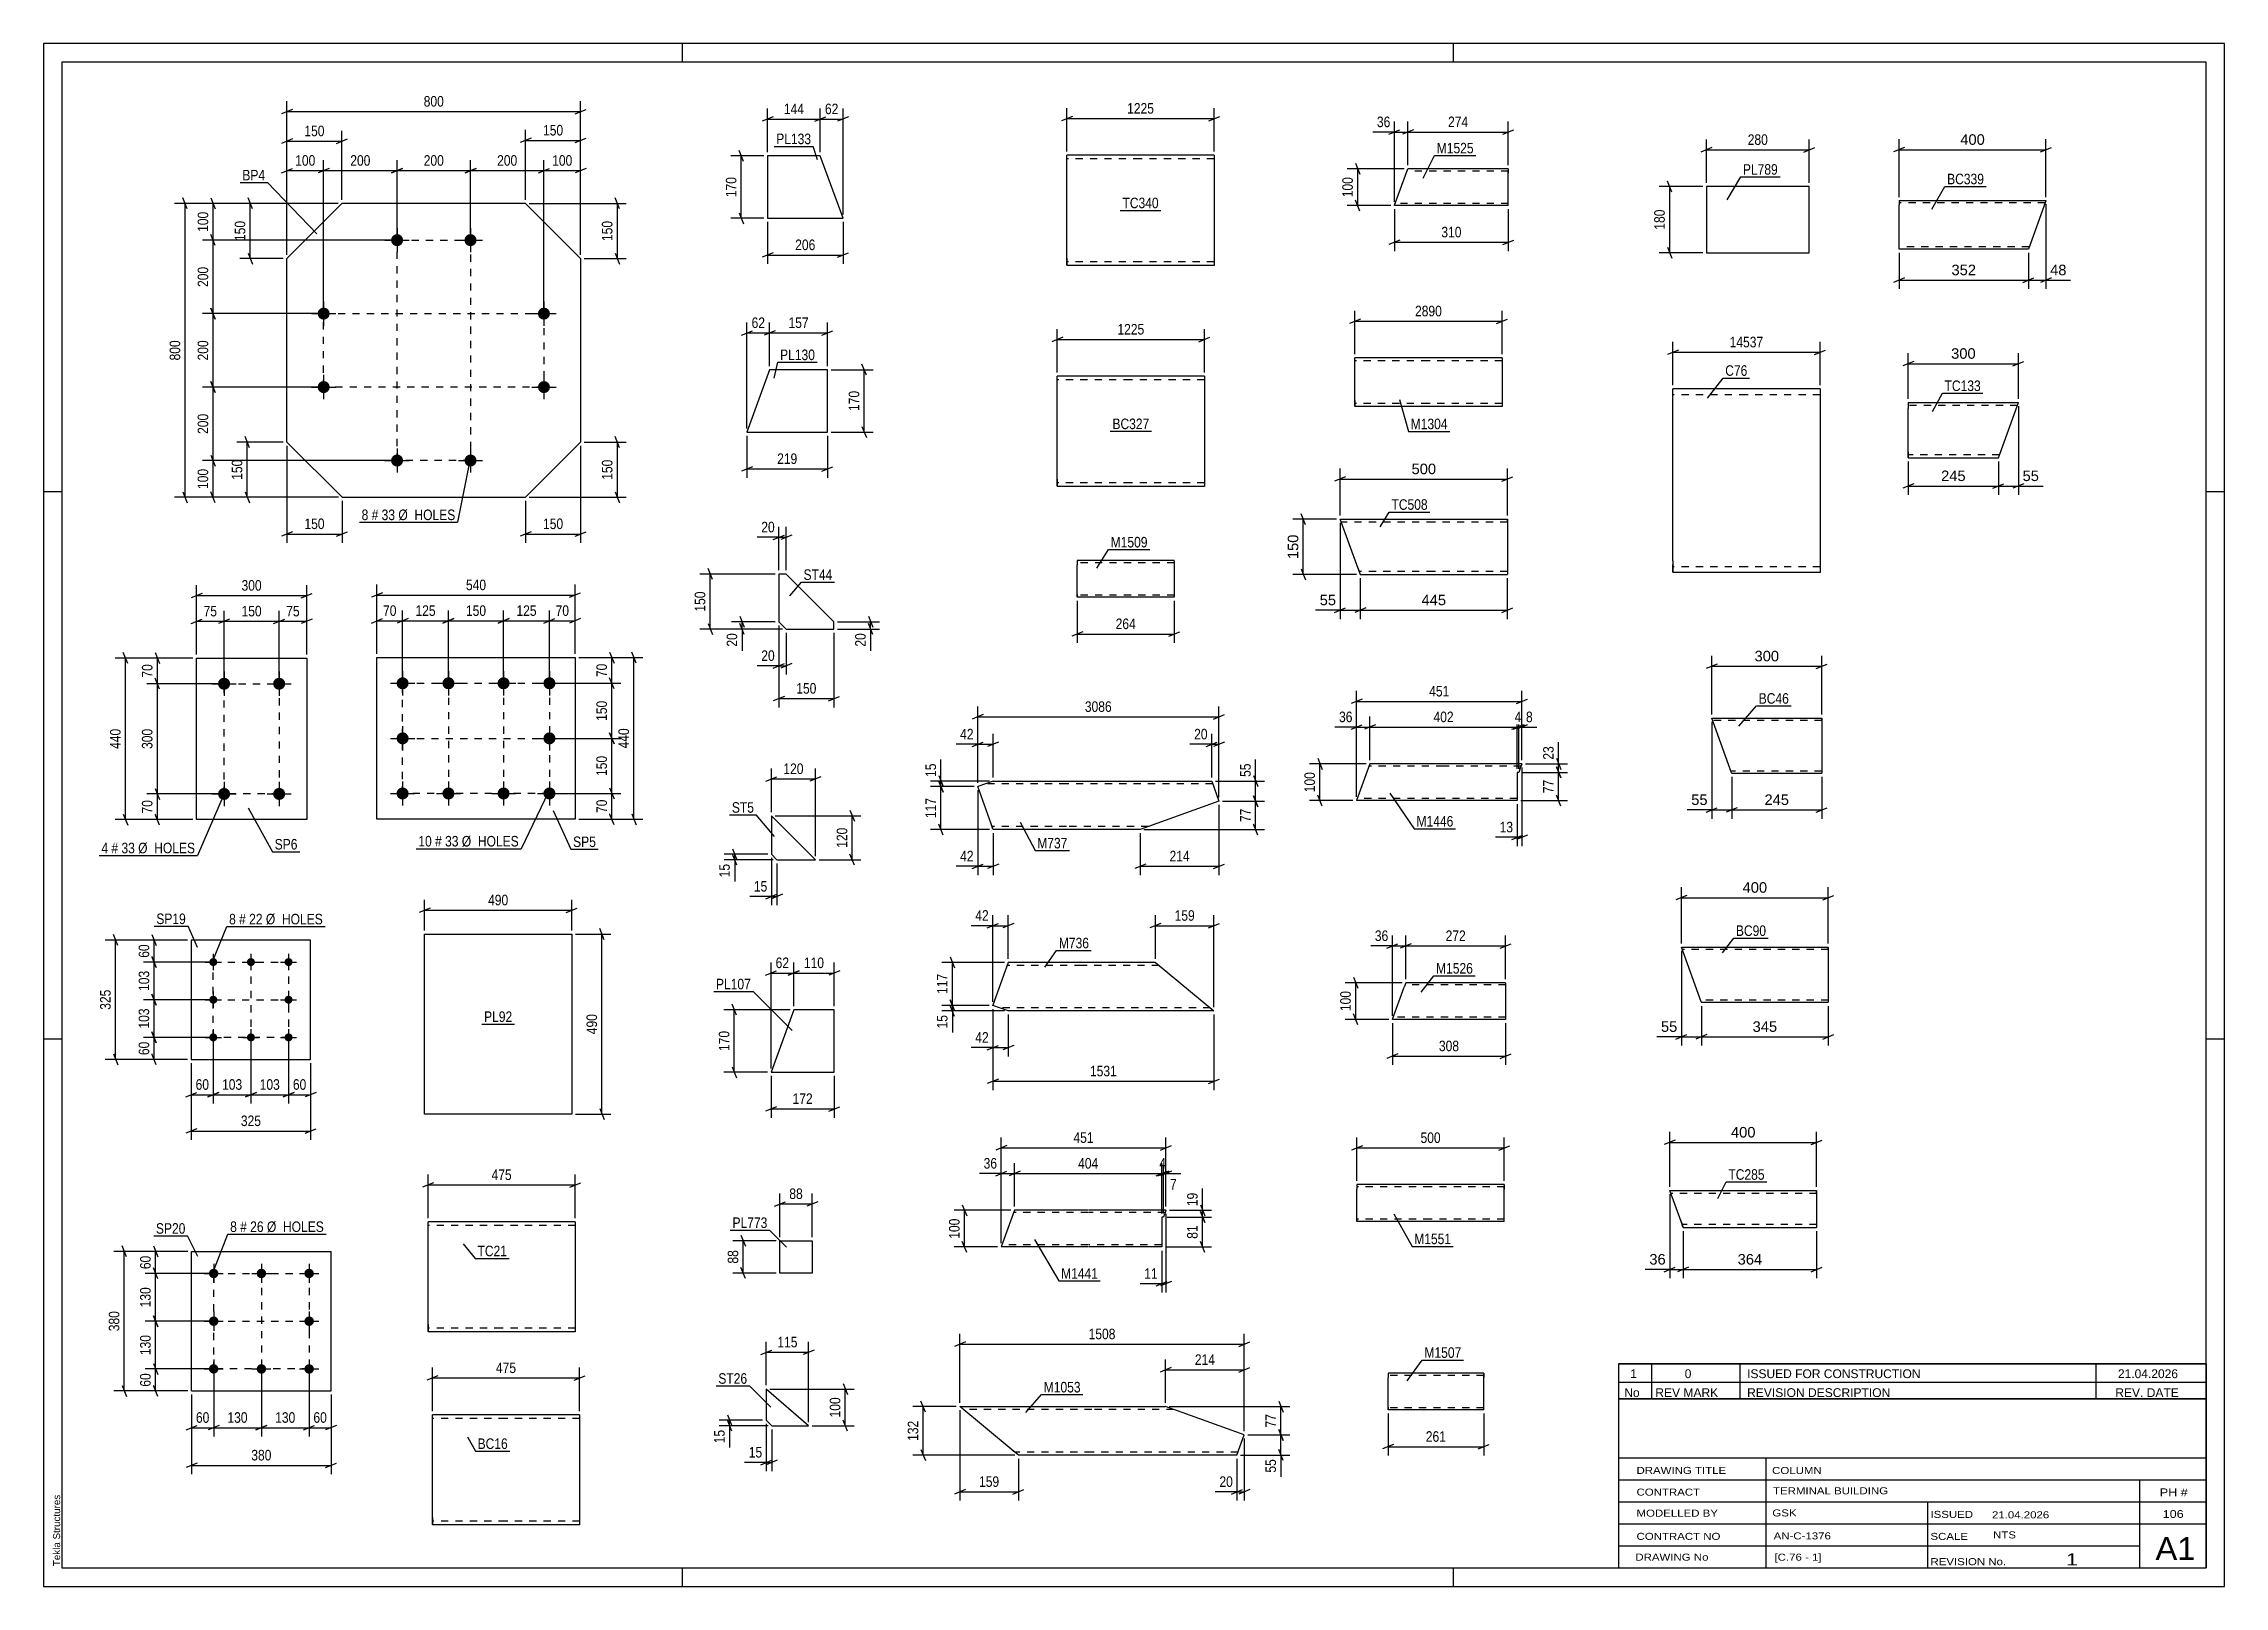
# Paper-space layout 'Layout1' of a CAD drawing. Header units: millimetres. Extents: x 0 to 594, y 0 to 420.
# The model-space entities are those that its viewports show. They can reach past a viewport. Long polylines and large blocks are cut down to what shows.
import ezdxf

# ---------------------------------------------------------------- set-up
doc = ezdxf.new("R2010")
doc.units = ezdxf.units.MM
doc.linetypes.add('DXK_LINE_DOT2', pattern=[3.9198, 1.9599, -1.9599])
doc.layers.add('Viewport layer', color=7, linetype='Continuous', plot=False)
doc.styles.add('Arial', font='ARIAL.TTF', dxfattribs={"height": 0.2})
doc.styles.add('Arial Narrow', font='ARIALN.TTF', dxfattribs={"height": 0.2})

# ---------------------------------------------------------------- blocks, each defined once
blk = doc.blocks.new('Unknown-284936363-1134')
at = {"color": 5, "linetype": 'Continuous'}
for p, q in [((594, 420), (0, 420)), ((0, 420), (0, 0)), ((174, 415), (174, 420)), ((384, 415), (384, 420)), ((594, 0), (594, 420)), ((589, 415), (5, 415)), ((5, 415), (5, 5)), ((589, 5), (589, 415)), ((5, 298), (0, 298)), ((594, 298), (589, 298)), ((5, 149), (0, 149)), ((594, 149), (589, 149)), ((0, 0), (594, 0)), ((5, 5), (589, 5)), ((174, 0), (174, 5)), ((384, 0), (384, 5))]:
    blk.add_line(p, q, dxfattribs=at)
at = {"color": 174, "linetype": 'Continuous', "style": 'Arial'}
blk.add_text('Tekla Structures', height=1.9102, rotation=90, dxfattribs=at).set_placement((4.5, 5.5))
blk = doc.blocks.new('Part-284936363-11816 - 11815')
at = {"color": 2, "linetype": 'Continuous'}
for p, q in [((358.03, 277.1), (353.15, 290.5)), ((353.15, 290.5), (378.61, 290.5)), ((378.71, 290.5), (398.71, 290.5)), ((398.71, 290.5), (398.71, 275.5)), ((358.03, 277.1), (358.61, 275.5)), ((358.61, 275.5), (378.61, 275.5)), ((378.71, 275.5), (398.71, 275.5))]:
    blk.add_line(p, q, dxfattribs=at)
at = {"color": 7, "linetype": 'DXK_LINE_DOT2'}
for p, q in [((378.61, 289.7), (353.44, 289.7)), ((398.71, 289.7), (378.71, 289.7)), ((398.71, 290.03), (398.71, 290.5)), ((358.57, 275.62), (358.03, 277.1)), ((378.61, 276.3), (358.32, 276.3)), ((398.71, 276.3), (378.71, 276.3))]:
    blk.add_line(p, q, dxfattribs=at)
blk = doc.blocks.new('Part-284936363-8299 - 8298')
at = {"color": 2, "linetype": 'Continuous'}
for p, q in [((377.16, 334.42), (357.16, 334.42)), ((357.16, 322.82), (357.16, 334.42)), ((397.26, 334.42), (377.26, 334.42)), ((397.26, 334.42), (397.26, 321.22)), ((357.16, 322.82), (357.16, 321.22)), ((377.16, 321.22), (357.16, 321.22)), ((397.26, 321.22), (377.26, 321.22))]:
    blk.add_line(p, q, dxfattribs=at)
at = {"color": 7, "linetype": 'DXK_LINE_DOT2'}
for p, q in [((377.16, 333.62), (357.16, 333.62)), ((397.26, 333.62), (377.26, 333.62)), ((357.16, 321.34), (357.16, 322.82)), ((357.16, 322.02), (357.16, 322.08)), ((377.16, 322.02), (357.16, 322.02)), ((397.26, 322.02), (377.26, 322.02)), ((397.26, 322.02), (397.26, 322.08))]:
    blk.add_line(p, q, dxfattribs=at)
blk = doc.blocks.new('Part-284936363-8543 - 8542')
at = {"color": 2, "linetype": 'Continuous'}
for p, q in [((452.91, 381.09), (452.91, 363.09)), ((480.91, 381.09), (452.91, 381.09)), ((480.91, 363.09), (480.91, 381.09)), ((452.91, 363.09), (480.91, 363.09))]:
    blk.add_line(p, q, dxfattribs=at)
blk = doc.blocks.new('Part-284936363-8271 - 8266')
at = {"color": 2, "linetype": 'Continuous'}
for p, q in [((298.74, 389.6), (278.74, 389.6)), ((278.74, 361.6), (278.74, 389.6)), ((318.84, 389.6), (298.84, 389.6)), ((318.84, 389.6), (318.84, 359.6)), ((278.74, 361.6), (278.74, 359.6)), ((298.74, 359.6), (278.74, 359.6)), ((318.84, 359.6), (298.84, 359.6))]:
    blk.add_line(p, q, dxfattribs=at)
at = {"color": 7, "linetype": 'DXK_LINE_DOT2'}
for p, q in [((298.74, 388.6), (278.74, 388.6)), ((318.84, 388.6), (298.84, 388.6)), ((278.74, 359.75), (278.74, 361.6)), ((278.74, 360.6), (278.74, 360.67)), ((298.74, 360.6), (278.74, 360.6)), ((318.84, 360.6), (298.84, 360.6)), ((318.84, 360.6), (318.84, 360.67))]:
    blk.add_line(p, q, dxfattribs=at)
blk = doc.blocks.new('Part-284936363-12008 - 12007')
at = {"color": 2, "linetype": 'Continuous'}
for p, q in [((459.78, 221.45), (454.35, 236.35)), ((454.35, 236.35), (484.35, 236.35)), ((484.35, 236.35), (484.35, 236.26)), ((484.35, 236.26), (484.35, 221.35)), ((459.78, 221.45), (459.81, 221.35)), ((459.81, 221.35), (484.35, 221.35))]:
    blk.add_line(p, q, dxfattribs=at)
at = {"color": 7, "linetype": 'DXK_LINE_DOT2'}
for p, q in [((484.35, 235.75), (454.57, 235.75)), ((484.35, 236), (484.35, 236.35)), ((484.35, 221.95), (459.59, 221.95))]:
    blk.add_line(p, q, dxfattribs=at)
blk = doc.blocks.new('Part-284936363-8551 - 8550')
at = {"color": 2, "linetype": 'Continuous'}
for p, q in [((463.77, 325.98), (443.77, 325.98)), ((443.77, 279.18), (443.77, 325.98)), ((483.87, 325.98), (463.87, 325.98)), ((483.87, 325.98), (483.87, 275.98)), ((443.77, 279.18), (443.77, 275.98)), ((463.77, 275.98), (443.77, 275.98)), ((483.87, 275.98), (463.87, 275.98))]:
    blk.add_line(p, q, dxfattribs=at)
at = {"color": 7, "linetype": 'DXK_LINE_DOT2'}
for p, q in [((463.77, 324.38), (443.77, 324.38)), ((483.87, 324.38), (463.87, 324.38)), ((443.77, 276.22), (443.77, 279.18)), ((463.77, 277.58), (443.77, 277.58)), ((483.87, 277.58), (463.87, 277.58))]:
    blk.add_line(p, q, dxfattribs=at)
blk = doc.blocks.new('Part-284936363-8278 - 8277')
at = {"color": 2, "linetype": 'Continuous'}
for p, q in [((296.1, 329.46), (276.1, 329.46)), ((276.1, 301.46), (276.1, 329.46)), ((316.2, 329.46), (296.2, 329.46)), ((316.2, 329.46), (316.2, 299.46)), ((276.1, 301.46), (276.1, 299.46)), ((296.1, 299.46), (276.1, 299.46)), ((316.2, 299.46), (296.2, 299.46))]:
    blk.add_line(p, q, dxfattribs=at)
at = {"color": 7, "linetype": 'DXK_LINE_DOT2'}
for p, q in [((296.1, 328.46), (276.1, 328.46)), ((316.2, 328.46), (296.2, 328.46)), ((276.1, 299.62), (276.1, 301.46)), ((276.1, 300.46), (276.1, 300.54)), ((296.1, 300.46), (276.1, 300.46)), ((316.2, 300.46), (296.2, 300.46)), ((316.2, 300.46), (316.2, 300.54))]:
    blk.add_line(p, q, dxfattribs=at)
blk = doc.blocks.new('Part-284936363-12152 - 12151')
at = {"color": 2, "linetype": 'Continuous'}
for p, q in [((446, 99.33), (442.94, 107.73)), ((442.94, 107.73), (482.94, 107.73)), ((482.94, 107.73), (482.94, 97.73)), ((446, 99.33), (446.58, 97.73)), ((446.58, 97.73), (482.94, 97.73))]:
    blk.add_line(p, q, dxfattribs=at)
at = {"color": 7, "linetype": 'DXK_LINE_DOT2'}
for p, q in [((482.94, 106.93), (443.23, 106.93)), ((482.94, 107.27), (482.94, 107.73)), ((446.53, 97.86), (446, 99.33)), ((482.94, 98.53), (446.29, 98.53))]:
    blk.add_line(p, q, dxfattribs=at)
blk = doc.blocks.new('Part-284936363-8560 - 8559')
at = {"color": 2, "linetype": 'Continuous'}
for p, q in [((196.85, 53.73), (196.85, 45.23)), ((208.35, 43.73), (196.85, 53.73)), ((196.85, 45.23), (198.35, 43.73)), ((198.35, 43.73), (208.35, 43.73))]:
    blk.add_line(p, q, dxfattribs=at)
blk = doc.blocks.new('Part-284936363-8285 - 8284')
at = {"color": 2, "linetype": 'Continuous'}
for p, q in [((262.77, 169.87), (258.58, 158.27)), ((282.75, 169.87), (262.77, 169.87)), ((302.85, 169.87), (282.85, 169.87)), ((302.85, 169.87), (318.78, 156.67)), ((258.58, 158.27), (258.55, 158.18)), ((262.75, 156.67), (258.55, 158.18)), ((282.75, 156.67), (262.75, 156.67)), ((318.78, 156.67), (282.85, 156.67))]:
    blk.add_line(p, q, dxfattribs=at)
at = {"color": 7, "linetype": 'DXK_LINE_DOT2'}
for p, q in [((282.75, 169.07), (262.48, 169.07)), ((303.81, 169.07), (282.85, 169.07)), ((258.55, 158.18), (258.58, 158.27)), ((258.58, 158.27), (258.55, 158.18)), ((258.58, 158.27), (258.55, 158.18)), ((282.75, 157.47), (260.53, 157.47)), ((317.81, 157.47), (282.85, 157.47)), ((317.53, 157.7), (317.58, 157.66)), ((317.74, 157.53), (317.81, 157.47))]:
    blk.add_line(p, q, dxfattribs=at)
blk = doc.blocks.new('Part-284936363-12168 - 12167')
at = {"color": 2, "linetype": 'Continuous'}
for p, q in [((505.41, 377.29), (505.41, 376.09)), ((505.41, 377.29), (545.41, 377.29)), ((505.41, 365.29), (505.41, 376.09)), ((545.28, 376.94), (540.6, 364.09)), ((545.38, 377.2), (545.28, 376.94)), ((545.41, 377.29), (545.38, 377.2)), ((505.41, 364.19), (505.41, 365.29)), ((505.41, 364.09), (505.41, 364.19)), ((540.6, 364.09), (505.41, 364.09))]:
    blk.add_line(p, q, dxfattribs=at)
at = {"color": 7, "linetype": 'DXK_LINE_DOT2'}
for p, q in [((505.41, 377.29), (505.41, 377.2)), ((505.41, 377.2), (505.41, 376.94)), ((545.19, 376.69), (505.41, 376.69)), ((505.41, 364.45), (505.41, 365.29)), ((540.82, 364.69), (505.41, 364.69))]:
    blk.add_line(p, q, dxfattribs=at)
blk = doc.blocks.new('Part-284936363-8598 - 8597')
at = {"color": 2, "linetype": 'Continuous'}
for p, q in [((281.53, 279.27), (281.53, 278.07)), ((307.95, 279.27), (281.53, 279.27)), ((307.95, 279.18), (307.95, 279.27)), ((307.95, 279.18), (307.95, 278.07)), ((281.53, 270.01), (281.53, 278.07)), ((307.95, 278.07), (307.95, 269.27)), ((281.53, 269.36), (281.53, 270.01)), ((281.53, 269.27), (281.53, 269.36)), ((307.95, 269.27), (281.53, 269.27))]:
    blk.add_line(p, q, dxfattribs=at)
at = {"color": 7, "linetype": 'DXK_LINE_DOT2'}
for p, q in [((307.95, 278.67), (281.53, 278.67)), ((307.95, 278.92), (307.95, 278.07)), ((281.53, 270.01), (281.53, 269.62)), ((281.53, 269.87), (281.53, 269.92)), ((307.95, 269.87), (281.53, 269.87)), ((281.53, 269.27), (281.53, 269.27)), ((307.95, 269.92), (307.95, 270.01)), ((307.95, 269.87), (307.95, 269.92)), ((307.95, 269.87), (307.95, 269.92))]:
    blk.add_line(p, q, dxfattribs=at)
blk = doc.blocks.new('Part-284936363-8292 - 8291')
at = {"color": 2, "linetype": 'Continuous'}
for p, q in [((258.61, 219.24), (254.42, 217.73)), ((258.06, 207.64), (254.42, 217.73)), ((258.61, 219.24), (278.61, 219.24)), ((278.71, 219.24), (318.16, 219.24)), ((318.16, 219.24), (320.13, 213.76)), ((320.13, 213.76), (298.71, 206.04)), ((258.64, 206.04), (258.06, 207.64)), ((278.61, 206.04), (258.64, 206.04)), ((298.71, 206.04), (278.71, 206.04))]:
    blk.add_line(p, q, dxfattribs=at)
at = {"color": 7, "linetype": 'DXK_LINE_DOT2'}
for p, q in [((254.45, 217.64), (254.42, 217.73)), ((254.45, 217.64), (254.42, 217.73)), ((278.61, 218.44), (256.39, 218.44)), ((318.45, 218.44), (278.71, 218.44)), ((258.59, 206.16), (258.06, 207.64)), ((278.61, 206.84), (258.35, 206.84)), ((300.93, 206.84), (278.71, 206.84))]:
    blk.add_line(p, q, dxfattribs=at)
blk = doc.blocks.new('Part-284936363-12176 - 12175')
at = {"color": 2, "linetype": 'Continuous'}
for p, q in [((507.91, 322.26), (507.91, 320.66)), ((507.91, 322.26), (537.91, 322.26)), ((532.45, 307.26), (537.91, 322.26)), ((507.91, 308.86), (507.91, 320.66)), ((507.91, 307.26), (507.91, 308.86)), ((507.91, 307.26), (532.45, 307.26))]:
    blk.add_line(p, q, dxfattribs=at)
at = {"color": 7, "linetype": 'DXK_LINE_DOT2'}
for p, q in [((507.91, 322.26), (507.91, 321.8)), ((537.62, 321.46), (507.91, 321.46)), ((507.91, 308.86), (507.91, 307.39)), ((532.74, 308.06), (507.91, 308.06))]:
    blk.add_line(p, q, dxfattribs=at)
blk = doc.blocks.new('Part-284936363-8338 - 8337')
at = {"color": 2, "linetype": 'Continuous'}
for p, q in [((66.28, 361.5), (81.27, 376.5)), ((131.28, 376.5), (81.27, 376.5)), ((131.28, 376.5), (146.28, 361.5)), ((66.28, 311.5), (66.28, 361.5)), ((146.28, 361.5), (146.28, 311.5)), ((66.28, 311.5), (81.28, 296.5)), ((146.28, 311.5), (131.28, 296.5)), ((81.28, 296.5), (131.28, 296.5))]:
    blk.add_line(p, q, dxfattribs=at)
blk = doc.blocks.new('Bolt-284936363-8339 - 8337')
at = {"linetype": 'Continuous'}
for points in [[(96.28, 368.15, -1), (96.28, 364.85, -1)], [(116.28, 368.15, -1), (116.28, 364.85, -1)], [(76.28, 348.15, -1), (76.28, 344.85, -1)], [(136.28, 348.15, -1), (136.28, 344.85, -1)], [(76.28, 328.15, -1), (76.28, 324.85, -1)], [(136.28, 328.15, -1), (136.28, 324.85, -1)], [(96.28, 308.15, -1), (96.28, 304.85, -1)], [(116.28, 308.15, -1), (116.28, 304.85, -1)]]:
    blk.add_hatch(color=1, dxfattribs=at).paths.add_polyline_path(points)
at = {"color": 1, "linetype": 'Continuous'}
for p, q in [((96.28, 369.8), (96.28, 363.2)), ((116.28, 369.8), (116.28, 363.2)), ((92.98, 366.5), (99.58, 366.5)), ((112.98, 366.5), (119.58, 366.5)), ((72.98, 346.5), (79.58, 346.5)), ((76.28, 349.8), (76.28, 343.2)), ((132.98, 346.5), (139.58, 346.5)), ((136.28, 349.8), (136.28, 343.2)), ((76.28, 329.8), (76.28, 323.2)), ((136.28, 329.8), (136.28, 323.2)), ((72.98, 326.5), (79.58, 326.5)), ((132.98, 326.5), (139.58, 326.5)), ((96.28, 309.8), (96.28, 303.2)), ((116.28, 309.8), (116.28, 303.2)), ((92.98, 306.5), (99.58, 306.5)), ((112.98, 306.5), (119.58, 306.5))]:
    blk.add_line(p, q, dxfattribs=at)
blk = doc.blocks.new('Part-284936363-8346 - 8345')
at = {"color": 2, "linetype": 'Continuous'}
for p, q in [((202.26, 275.61), (200.26, 275.61)), ((200.26, 275.61), (200.26, 262.61)), ((215.26, 262.61), (202.26, 275.61)), ((200.26, 262.61), (202.26, 260.61)), ((215.26, 260.61), (215.26, 262.61)), ((202.26, 260.61), (215.26, 260.61))]:
    blk.add_line(p, q, dxfattribs=at)
blk = doc.blocks.new('Part-284936363-8369 - 8368')
at = {"color": 2, "linetype": 'Continuous'}
for p, q in [((72.72, 175.96), (40.22, 175.96)), ((40.22, 175.96), (40.22, 143.46)), ((72.72, 143.46), (72.72, 175.96)), ((40.22, 143.46), (72.72, 143.46))]:
    blk.add_line(p, q, dxfattribs=at)
blk = doc.blocks.new('Bolt-284936363-8370 - 8368')
at = {"linetype": 'Continuous'}
for points in [[(46.22, 171.06, -1), (46.22, 168.86, -1)], [(56.47, 171.06, -1), (56.47, 168.86, -1)], [(66.72, 171.06, -1), (66.72, 168.86, -1)], [(46.22, 160.81, -1), (46.22, 158.61, -1)], [(66.72, 160.81, -1), (66.72, 158.61, -1)], [(46.22, 150.56, -1), (46.22, 148.36, -1)], [(56.47, 150.56, -1), (56.47, 148.36, -1)], [(66.72, 150.56, -1), (66.72, 148.36, -1)]]:
    blk.add_hatch(color=1, dxfattribs=at).paths.add_polyline_path(points)
at = {"color": 1, "linetype": 'Continuous'}
for p, q in [((44.02, 169.96), (48.42, 169.96)), ((46.22, 172.16), (46.22, 167.76)), ((54.27, 169.96), (58.67, 169.96)), ((56.47, 172.16), (56.47, 167.76)), ((64.52, 169.96), (68.92, 169.96)), ((66.72, 172.16), (66.72, 167.76)), ((46.22, 161.91), (46.22, 157.51)), ((66.72, 161.91), (66.72, 157.51)), ((44.02, 159.71), (48.42, 159.71)), ((64.52, 159.71), (68.92, 159.71)), ((44.02, 149.46), (48.42, 149.46)), ((46.22, 151.66), (46.22, 147.26)), ((54.27, 149.46), (58.67, 149.46)), ((56.47, 151.66), (56.47, 147.26)), ((64.52, 149.46), (68.92, 149.46)), ((66.72, 151.66), (66.72, 147.26))]:
    blk.add_line(p, q, dxfattribs=at)
blk = doc.blocks.new('Part-284936363-8379 - 8378')
at = {"color": 2, "linetype": 'Continuous'}
for p, q in [((40.32, 53.19), (40.32, 91.19)), ((40.32, 91.19), (78.32, 91.19)), ((78.32, 53.19), (78.32, 91.19)), ((40.32, 53.19), (78.32, 53.19))]:
    blk.add_line(p, q, dxfattribs=at)
blk = doc.blocks.new('Bolt-284936363-8380 - 8378')
at = {"linetype": 'Continuous'}
for points in [[(46.32, 86.49, -1), (46.32, 83.89, -1)], [(59.32, 86.49, -1), (59.32, 83.89, -1)], [(72.32, 86.49, -1), (72.32, 83.89, -1)], [(46.32, 73.49, -1), (46.32, 70.89, -1)], [(72.32, 73.49, -1), (72.32, 70.89, -1)], [(46.32, 60.49, -1), (46.32, 57.89, -1)], [(59.32, 60.49, -1), (59.32, 57.89, -1)], [(72.32, 60.49, -1), (72.32, 57.89, -1)]]:
    blk.add_hatch(color=1, dxfattribs=at).paths.add_polyline_path(points)
at = {"color": 1, "linetype": 'Continuous'}
for p, q in [((43.72, 85.19), (48.92, 85.19)), ((46.32, 87.79), (46.32, 82.59)), ((56.72, 85.19), (61.92, 85.19)), ((59.32, 87.79), (59.32, 82.59)), ((69.72, 85.19), (74.92, 85.19)), ((72.32, 87.79), (72.32, 82.59)), ((43.72, 72.19), (48.92, 72.19)), ((46.32, 74.79), (46.32, 69.59)), ((69.72, 72.19), (74.92, 72.19)), ((72.32, 74.79), (72.32, 69.59)), ((46.32, 61.79), (46.32, 56.59)), ((59.32, 61.79), (59.32, 56.59)), ((72.32, 61.79), (72.32, 56.59)), ((43.72, 59.19), (48.92, 59.19)), ((56.72, 59.19), (61.92, 59.19)), ((69.72, 59.19), (74.92, 59.19))]:
    blk.add_line(p, q, dxfattribs=at)
blk = doc.blocks.new('Part-284936363-8400 - 8399')
at = {"color": 2, "linetype": 'Continuous'}
for p, q in [((103.77, 128.56), (103.77, 177.56)), ((103.77, 177.56), (123.77, 177.56)), ((123.87, 177.56), (143.87, 177.56)), ((143.87, 177.56), (143.87, 128.56)), ((123.77, 128.56), (103.77, 128.56)), ((143.87, 128.56), (123.87, 128.56))]:
    blk.add_line(p, q, dxfattribs=at)
blk = doc.blocks.new('Part-284936363-8407 - 8406')
at = {"color": 2, "linetype": 'Continuous'}
for p, q in [((263.57, 37.34), (249.58, 48.94)), ((249.58, 48.94), (285.51, 48.94)), ((285.61, 48.94), (305.61, 48.94)), ((327.03, 41.22), (305.61, 48.94)), ((265.51, 35.74), (263.57, 37.34)), ((285.51, 35.74), (265.51, 35.74)), ((325.05, 35.74), (285.61, 35.74)), ((325.05, 35.74), (327.03, 41.22))]:
    blk.add_line(p, q, dxfattribs=at)
at = {"color": 7, "linetype": 'DXK_LINE_DOT2'}
for p, q in [((285.51, 48.14), (250.54, 48.14)), ((307.82, 48.14), (285.61, 48.14)), ((265.36, 35.86), (263.57, 37.34)), ((264.26, 36.77), (264.31, 36.73)), ((264.47, 36.6), (264.54, 36.54)), ((285.51, 36.54), (264.54, 36.54)), ((325.34, 36.54), (285.61, 36.54))]:
    blk.add_line(p, q, dxfattribs=at)
blk = doc.blocks.new('Part-284936363-8414 - 8413')
at = {"color": 2, "linetype": 'Continuous'}
for p, q in [((204.32, 156.98), (198.13, 139.98)), ((215.34, 156.98), (204.32, 156.98)), ((215.34, 139.98), (215.34, 156.98)), ((198.13, 139.98), (215.34, 139.98))]:
    blk.add_line(p, q, dxfattribs=at)
blk = doc.blocks.new('Part-284936363-8422 - 8421')
at = {"color": 2, "linetype": 'Continuous'}
for p, q in [((197.18, 389.45), (197.18, 372.45)), ((211.55, 389.45), (197.18, 389.45)), ((217.74, 372.45), (211.55, 389.45)), ((197.18, 372.45), (217.74, 372.45))]:
    blk.add_line(p, q, dxfattribs=at)
blk = doc.blocks.new('Part-284936363-8429 - 8428')
at = {"color": 2, "linetype": 'Continuous'}
for p, q in [((197.76, 331.23), (191.57, 314.23)), ((213.51, 331.23), (197.76, 331.23)), ((213.51, 314.23), (213.51, 331.23)), ((191.57, 314.23), (213.51, 314.23))]:
    blk.add_line(p, q, dxfattribs=at)
blk = doc.blocks.new('Part-284936363-8436 - 8435')
at = {"color": 2, "linetype": 'Continuous'}
for p, q in [((124.71, 99.28), (104.71, 99.28)), ((104.71, 71.28), (104.71, 99.28)), ((144.81, 99.28), (124.81, 99.28)), ((144.81, 99.28), (144.81, 69.28)), ((104.71, 71.28), (104.71, 69.28)), ((124.71, 69.28), (104.71, 69.28)), ((144.81, 69.28), (124.81, 69.28))]:
    blk.add_line(p, q, dxfattribs=at)
at = {"color": 7, "linetype": 'DXK_LINE_DOT2'}
for p, q in [((124.71, 98.28), (104.71, 98.28)), ((144.81, 98.28), (124.81, 98.28)), ((104.71, 69.43), (104.71, 71.28)), ((104.71, 70.28), (104.71, 70.35)), ((124.71, 70.28), (104.71, 70.28)), ((144.81, 70.28), (124.81, 70.28)), ((144.81, 70.28), (144.81, 70.35))]:
    blk.add_line(p, q, dxfattribs=at)
blk = doc.blocks.new('Part-284936363-8444 - 8443')
at = {"color": 2, "linetype": 'Continuous'}
for p, q in [((125.9, 46.73), (105.9, 46.73)), ((105.9, 18.73), (105.9, 46.73)), ((146, 46.73), (126, 46.73)), ((146, 46.73), (146, 16.73)), ((105.9, 18.73), (105.9, 16.73)), ((125.9, 16.73), (105.9, 16.73)), ((146, 16.73), (126, 16.73))]:
    blk.add_line(p, q, dxfattribs=at)
at = {"color": 7, "linetype": 'DXK_LINE_DOT2'}
for p, q in [((125.9, 45.73), (105.9, 45.73)), ((146, 45.73), (126, 45.73)), ((105.9, 16.88), (105.9, 18.73)), ((105.9, 17.73), (105.9, 17.81)), ((125.9, 17.73), (105.9, 17.73)), ((146, 17.73), (126, 17.73)), ((146, 17.73), (146, 17.81))]:
    blk.add_line(p, q, dxfattribs=at)
blk = doc.blocks.new('Part-284936363-8452 - 8451')
at = {"color": 2, "linetype": 'Continuous'}
for p, q in [((41.66, 208.73), (41.66, 252.73)), ((41.66, 252.73), (71.66, 252.73)), ((71.66, 252.73), (71.66, 208.73)), ((71.66, 208.73), (41.66, 208.73))]:
    blk.add_line(p, q, dxfattribs=at)
blk = doc.blocks.new('Bolt-284936363-8453 - 8451')
at = {"linetype": 'Continuous'}
for points in [[(49.16, 247.38, -1), (49.16, 244.08, -1)], [(64.16, 247.38, -1), (64.16, 244.08, -1)], [(49.16, 217.38, -1), (49.16, 214.08, -1)], [(64.16, 217.38, -1), (64.16, 214.08, -1)]]:
    blk.add_hatch(color=1, dxfattribs=at).paths.add_polyline_path(points)
at = {"color": 1, "linetype": 'Continuous'}
for p, q in [((45.86, 245.73), (52.46, 245.73)), ((49.16, 249.03), (49.16, 242.43)), ((60.86, 245.73), (67.46, 245.73)), ((64.16, 249.03), (64.16, 242.43)), ((45.86, 215.73), (52.46, 215.73)), ((49.16, 219.03), (49.16, 212.43)), ((60.86, 215.73), (67.46, 215.73)), ((64.16, 219.03), (64.16, 212.43))]:
    blk.add_line(p, q, dxfattribs=at)
blk = doc.blocks.new('Part-284936363-8460 - 8459')
at = {"color": 2, "linetype": 'Continuous'}
for p, q in [((90.78, 208.86), (90.78, 252.86)), ((90.78, 252.86), (144.78, 252.86)), ((144.78, 252.86), (144.78, 208.86)), ((144.78, 208.86), (90.78, 208.86))]:
    blk.add_line(p, q, dxfattribs=at)
blk = doc.blocks.new('Bolt-284936363-8461 - 8459')
at = {"linetype": 'Continuous'}
for points in [[(97.78, 247.51, -1), (97.78, 244.21, -1)], [(110.28, 247.51, -1), (110.28, 244.21, -1)], [(125.28, 247.51, -1), (125.28, 244.21, -1)], [(137.78, 247.51, -1), (137.78, 244.21, -1)], [(97.78, 232.51, -1), (97.78, 229.21, -1)], [(137.78, 232.51, -1), (137.78, 229.21, -1)], [(97.78, 217.51, -1), (97.78, 214.21, -1)], [(110.28, 217.51, -1), (110.28, 214.21, -1)], [(125.28, 217.51, -1), (125.28, 214.21, -1)], [(137.78, 217.51, -1), (137.78, 214.21, -1)]]:
    blk.add_hatch(color=1, dxfattribs=at).paths.add_polyline_path(points)
at = {"color": 1, "linetype": 'Continuous'}
for p, q in [((94.48, 245.86), (101.08, 245.86)), ((97.78, 249.16), (97.78, 242.56)), ((106.98, 245.86), (113.58, 245.86)), ((110.28, 249.16), (110.28, 242.56)), ((121.98, 245.86), (128.58, 245.86)), ((125.28, 249.16), (125.28, 242.56)), ((134.48, 245.86), (141.08, 245.86)), ((137.78, 249.16), (137.78, 242.56)), ((97.78, 234.16), (97.78, 227.56)), ((137.78, 234.16), (137.78, 227.56)), ((94.48, 230.86), (101.08, 230.86)), ((134.48, 230.86), (141.08, 230.86)), ((94.48, 215.86), (101.08, 215.86)), ((97.78, 219.16), (97.78, 212.56)), ((106.98, 215.86), (113.58, 215.86)), ((110.28, 219.16), (110.28, 212.56)), ((121.98, 215.86), (128.58, 215.86)), ((125.28, 219.16), (125.28, 212.56)), ((134.48, 215.86), (141.08, 215.86)), ((137.78, 219.16), (137.78, 212.56))]:
    blk.add_line(p, q, dxfattribs=at)
blk = doc.blocks.new('Part-284936363-8468 - 8467')
at = {"color": 2, "linetype": 'Continuous'}
for p, q in [((198.24, 209.81), (198.24, 199.31)), ((198.24, 209.81), (210.24, 197.81)), ((198.24, 199.31), (199.74, 197.81)), ((199.74, 197.81), (210.24, 197.81))]:
    blk.add_line(p, q, dxfattribs=at)
blk = doc.blocks.new('Part-284936363-8490 - 8489')
at = {"color": 2, "linetype": 'Continuous'}
for p, q in [((264.47, 102.39), (260.83, 92.39)), ((284.47, 102.39), (264.47, 102.39)), ((305.68, 102.39), (284.57, 102.39)), ((305.65, 102.29), (305.01, 100.53)), ((305.68, 102.39), (305.65, 102.29)), ((305.01, 100.53), (304.57, 100.53)), ((304.57, 100.53), (304.57, 92.39)), ((284.47, 92.39), (260.83, 92.39)), ((304.57, 92.39), (284.57, 92.39))]:
    blk.add_line(p, q, dxfattribs=at)
at = {"color": 7, "linetype": 'DXK_LINE_DOT2'}
for p, q in [((284.47, 101.79), (264.25, 101.79)), ((305.46, 101.79), (284.57, 101.79)), ((261.05, 92.99), (261.07, 93.03)), ((284.47, 92.99), (261.05, 92.99)), ((304.57, 92.99), (284.57, 92.99))]:
    blk.add_line(p, q, dxfattribs=at)
blk = doc.blocks.new('Part-284936363-8497 - 8496')
at = {"color": 2, "linetype": 'Continuous'}
for p, q in [((361.27, 223.93), (357.63, 213.93)), ((381.27, 223.93), (361.27, 223.93)), ((402.65, 223.93), (381.37, 223.93)), ((401.8, 221.6), (401.37, 221.6)), ((401.37, 221.6), (401.37, 213.93)), ((402.21, 222.73), (401.8, 221.6)), ((402.62, 223.84), (402.21, 222.73)), ((402.65, 223.93), (402.62, 223.84)), ((381.27, 213.93), (357.63, 213.93)), ((401.37, 213.93), (381.37, 213.93))]:
    blk.add_line(p, q, dxfattribs=at)
at = {"color": 7, "linetype": 'DXK_LINE_DOT2'}
for p, q in [((381.27, 223.33), (361.05, 223.33)), ((402.43, 223.33), (381.37, 223.33)), ((402.21, 222.73), (402.52, 223.58)), ((357.85, 214.53), (357.86, 214.58)), ((381.27, 214.53), (357.85, 214.53)), ((401.37, 214.53), (381.37, 214.53))]:
    blk.add_line(p, q, dxfattribs=at)
blk = doc.blocks.new('Part-284936363-8504 - 8503')
at = {"color": 2, "linetype": 'Continuous'}
for p, q in [((200.55, 85.31), (200.55, 94.11)), ((200.55, 94.11), (209.35, 94.11)), ((209.35, 94.11), (209.35, 85.31)), ((209.35, 85.31), (200.55, 85.31))]:
    blk.add_line(p, q, dxfattribs=at)
blk = doc.blocks.new('Part-284936363-8512 - 8511')
at = {"color": 2, "linetype": 'Continuous'}
for p, q in [((367.99, 376.01), (371.59, 385.92)), ((398.96, 385.92), (371.59, 385.92)), ((398.96, 385.92), (398.96, 385.83)), ((398.96, 385.83), (398.96, 384.72)), ((398.96, 375.92), (398.96, 384.72)), ((367.95, 375.92), (367.99, 376.01)), ((398.96, 375.92), (367.95, 375.92))]:
    blk.add_line(p, q, dxfattribs=at)
at = {"color": 7, "linetype": 'DXK_LINE_DOT2'}
for p, q in [((398.96, 385.32), (371.38, 385.32)), ((398.96, 385.92), (398.96, 385.92)), ((398.96, 384.72), (398.96, 385.57)), ((367.95, 375.92), (367.95, 375.92)), ((368.17, 376.52), (368.19, 376.57)), ((398.96, 376.52), (368.17, 376.52)), ((398.96, 376.52), (398.96, 376.57))]:
    blk.add_line(p, q, dxfattribs=at)
blk = doc.blocks.new('Part-284936363-8519 - 8518')
at = {"color": 2, "linetype": 'Continuous'}
for p, q in [((367.42, 154.44), (370.59, 163.15)), ((371.02, 164.35), (370.59, 163.15)), ((398.21, 164.35), (371.02, 164.35)), ((398.21, 164.26), (398.21, 164.35)), ((398.21, 164.26), (398.21, 163.15)), ((398.21, 163.15), (398.21, 154.35)), ((367.38, 154.35), (367.42, 154.44)), ((398.21, 154.35), (367.38, 154.35))]:
    blk.add_line(p, q, dxfattribs=at)
at = {"color": 7, "linetype": 'DXK_LINE_DOT2'}
for p, q in [((398.21, 163.75), (370.81, 163.75)), ((398.21, 164), (398.21, 163.15)), ((367.6, 154.95), (367.62, 155)), ((398.21, 154.95), (367.6, 154.95)), ((398.21, 155), (398.21, 155.09)), ((398.21, 154.95), (398.21, 155)), ((398.21, 154.95), (398.21, 155)), ((367.38, 154.35), (367.38, 154.35))]:
    blk.add_line(p, q, dxfattribs=at)
blk = doc.blocks.new('Part-284936363-8526 - 8525')
at = {"color": 2, "linetype": 'Continuous'}
for p, q in [((366.19, 58.02), (366.19, 56.82)), ((392.26, 58.02), (366.19, 58.02)), ((366.19, 48.76), (366.19, 56.82)), ((392.26, 58.02), (392.26, 57.93)), ((392.26, 57.93), (392.26, 56.82)), ((392.26, 48.02), (392.26, 56.82)), ((366.19, 48.11), (366.19, 48.76)), ((366.19, 48.02), (366.19, 48.11)), ((392.26, 48.02), (366.19, 48.02))]:
    blk.add_line(p, q, dxfattribs=at)
at = {"color": 7, "linetype": 'DXK_LINE_DOT2'}
for p, q in [((392.26, 57.42), (366.19, 57.42)), ((392.26, 58.02), (392.26, 58.02)), ((392.26, 56.82), (392.26, 57.67)), ((366.19, 48.76), (366.19, 48.37)), ((366.19, 48.62), (366.19, 48.67)), ((392.26, 48.62), (366.19, 48.62)), ((366.19, 48.02), (366.19, 48.02)), ((392.26, 48.62), (392.26, 48.67))]:
    blk.add_line(p, q, dxfattribs=at)
blk = doc.blocks.new('Part-284936363-8534 - 8533')
at = {"color": 2, "linetype": 'Continuous'}
for p, q in [((357.74, 109.36), (357.74, 108.16)), ((377.74, 109.36), (357.74, 109.36)), ((357.74, 100.1), (357.74, 108.16)), ((397.84, 109.36), (377.84, 109.36)), ((397.84, 109.36), (397.84, 109.27)), ((397.84, 109.27), (397.84, 108.16)), ((397.84, 99.36), (397.84, 108.16)), ((357.74, 99.45), (357.74, 100.1)), ((357.74, 99.36), (357.74, 99.45)), ((377.74, 99.36), (357.74, 99.36)), ((397.84, 99.36), (377.84, 99.36))]:
    blk.add_line(p, q, dxfattribs=at)
at = {"color": 7, "linetype": 'DXK_LINE_DOT2'}
for p, q in [((377.74, 108.76), (357.74, 108.76)), ((397.84, 108.76), (377.84, 108.76)), ((397.84, 108.16), (397.84, 109.01)), ((357.74, 100.1), (357.74, 99.71)), ((357.74, 99.96), (357.74, 100)), ((377.74, 99.96), (357.74, 99.96)), ((357.74, 99.36), (357.74, 99.36)), ((397.84, 99.96), (377.84, 99.96)), ((397.84, 99.96), (397.84, 100))]:
    blk.add_line(p, q, dxfattribs=at)
blk = doc.blocks.new('Part-284936363-12160 - 12159')
at = {"color": 2, "linetype": 'Continuous'}
for p, q in [((451.53, 159.1), (446.1, 174)), ((446.1, 174), (486.1, 174)), ((486.1, 174), (486.1, 173.91)), ((486.1, 173.91), (486.1, 159)), ((451.53, 159.1), (451.56, 159)), ((451.56, 159), (486.1, 159))]:
    blk.add_line(p, q, dxfattribs=at)
at = {"color": 7, "linetype": 'DXK_LINE_DOT2'}
for p, q in [((486.1, 173.4), (446.32, 173.4)), ((486.1, 173.65), (486.1, 174)), ((486.1, 159.6), (451.34, 159.6))]:
    blk.add_line(p, q, dxfattribs=at)
blk = doc.blocks.new('Rectangle-284936363-11308 - 8337')
at = {"color": 1, "linetype": 'DXK_LINE_DOT2'}
blk.add_lwpolyline([(96.28, 366.5), (116.28, 366.5), (116.28, 306.5), (96.28, 306.5), (96.28, 366.5)], close=True, dxfattribs=at)
blk = doc.blocks.new('Line-284936363-11369 - 8368')
at = {"color": 1, "linetype": 'DXK_LINE_DOT2'}
blk.add_line((56.47, 169.96), (56.47, 149.46), dxfattribs=at)
blk = doc.blocks.new('Line-284936363-11383 - 8378')
at = {"color": 1, "linetype": 'DXK_LINE_DOT2'}
blk.add_line((59.32, 85.19), (59.32, 59.19), dxfattribs=at)
blk = doc.blocks.new('Rectangle-284936363-11328 - 8451')
at = {"color": 1, "linetype": 'DXK_LINE_DOT2'}
blk.add_lwpolyline([(49.16, 245.73), (64.16, 245.73), (64.16, 215.73), (49.16, 215.73), (49.16, 245.73)], close=True, dxfattribs=at)
blk = doc.blocks.new('Rectangle-284936363-11338 - 8459')
at = {"color": 1, "linetype": 'DXK_LINE_DOT2'}
blk.add_lwpolyline([(97.78, 245.86), (137.78, 245.86), (137.78, 215.86), (97.78, 215.86), (97.78, 245.86)], close=True, dxfattribs=at)
blk = doc.blocks.new('Rectangle-284936363-11318 - 8337')
at = {"color": 1, "linetype": 'DXK_LINE_DOT2'}
blk.add_lwpolyline([(76.28, 346.5), (136.28, 346.5), (136.28, 326.5), (76.28, 326.5), (76.28, 346.5)], close=True, dxfattribs=at)
blk = doc.blocks.new('Line-284936363-11376 - 8368')
at = {"color": 1, "linetype": 'DXK_LINE_DOT2'}
blk.add_line((46.22, 159.71), (66.72, 159.71), dxfattribs=at)
blk = doc.blocks.new('Line-284936363-11390 - 8378')
at = {"color": 1, "linetype": 'DXK_LINE_DOT2'}
blk.add_line((46.32, 72.19), (72.32, 72.19), dxfattribs=at)
blk = doc.blocks.new('Line-284936363-11348 - 8459')
at = {"color": 1, "linetype": 'DXK_LINE_DOT2'}
blk.add_line((97.78, 230.86), (137.78, 230.86), dxfattribs=at)
blk = doc.blocks.new('Rectangle-284936363-11397 - 8368')
at = {"color": 1, "linetype": 'DXK_LINE_DOT2'}
blk.add_lwpolyline([(46.22, 169.96), (66.72, 169.96), (66.72, 149.46), (46.22, 149.46), (46.22, 169.96)], close=True, dxfattribs=at)
blk = doc.blocks.new('Rectangle-284936363-11407 - 8378')
at = {"color": 1, "linetype": 'DXK_LINE_DOT2'}
blk.add_lwpolyline([(46.32, 85.19), (72.32, 85.19), (72.32, 59.19), (46.32, 59.19), (46.32, 85.19)], close=True, dxfattribs=at)
blk = doc.blocks.new('Line-284936363-11355 - 8459')
at = {"color": 1, "linetype": 'DXK_LINE_DOT2'}
blk.add_line((110.28, 245.86), (110.28, 215.86), dxfattribs=at)
blk = doc.blocks.new('Line-284936363-11362 - 8459')
at = {"color": 1, "linetype": 'DXK_LINE_DOT2'}
blk.add_line((125.28, 245.86), (125.28, 215.86), dxfattribs=at)
blk = doc.blocks.new('StraightDimension-284936363-11824 - 11815')
at = {"color": 7, "linetype": 'Continuous'}
for p, q in [((353.15, 291.5), (353.15, 304.29)), ((398.71, 291.5), (398.71, 304.29)), ((354.65, 302.04), (351.65, 300.84)), ((353.15, 301.44), (398.71, 301.44)), ((397.21, 300.84), (400.21, 302.04))]:
    blk.add_line(p, q, dxfattribs=at)
at = {"color": 0}
blk.add_wipeout([(379.87, 302.19), (379.87, 306.39), (372, 306.39), (372, 302.19)], dxfattribs=at)
at = {"color": 3, "style": 'Arial'}
blk.add_text('500', height=2.865, dxfattribs=at).set_placement((372.6, 302.79))
blk = doc.blocks.new('StraightDimension-284936363-11836 - 11815')
at = {"color": 7, "linetype": 'Continuous'}
for p, q in [((353.15, 289.5), (353.15, 263.36)), ((358.61, 274.5), (358.61, 263.36)), ((351.65, 265.16), (354.65, 266.36)), ((353.15, 265.76), (358.61, 265.76)), ((360.11, 266.36), (357.11, 265.16))]:
    blk.add_line(p, q, dxfattribs=at)
at = {"color": 0}
blk.add_wipeout([(352.63, 266.51), (352.63, 270.71), (346.98, 270.71), (346.98, 266.51)], dxfattribs=at)
at = {"color": 7, "linetype": 'Continuous'}
blk.add_line((353.15, 265.76), (346.45, 265.76), dxfattribs=at)
blk.add_line((353.15, 265.76), (346.45, 265.76), dxfattribs=at)
at = {"color": 3, "style": 'Arial'}
blk.add_text('55', height=2.865, dxfattribs=at).set_placement((347.58, 267.11))
blk = doc.blocks.new('StraightDimension-284936363-11835 - 11815')
at = {"color": 7, "linetype": 'Continuous'}
for p, q in [((358.61, 274.5), (358.61, 263.36)), ((398.67, 274.5), (398.67, 263.36)), ((360.11, 266.36), (357.11, 265.16)), ((358.61, 265.76), (398.67, 265.76)), ((397.17, 265.16), (400.17, 266.36))]:
    blk.add_line(p, q, dxfattribs=at)
at = {"color": 0}
blk.add_wipeout([(382.58, 266.51), (382.58, 270.71), (374.71, 270.71), (374.71, 266.51)], dxfattribs=at)
at = {"color": 3, "style": 'Arial'}
blk.add_text('445', height=2.865, dxfattribs=at).set_placement((375.31, 267.11))
blk = doc.blocks.new('StraightDimension-284936363-11882 - 11815')
at = {"color": 7, "linetype": 'Continuous'}
for p, q in [((343.7, 289), (342.5, 292)), ((352.15, 290.5), (340.25, 290.5)), ((343.1, 275.5), (343.1, 290.5)), ((357.61, 275.5), (340.25, 275.5)), ((342.5, 277), (343.7, 274))]:
    blk.add_line(p, q, dxfattribs=at)
at = {"color": 0}
blk.add_wipeout([(342.35, 286.93), (338.15, 286.93), (338.15, 279.06), (342.35, 279.06)], dxfattribs=at)
at = {"color": 3, "style": 'Arial'}
blk.add_text('150', height=2.865, rotation=90.00021, dxfattribs=at).set_placement((341.75, 279.66))
blk = doc.blocks.new('StraightDimension-284936363-8693 - 8298')
at = {"color": 7, "linetype": 'Continuous'}
for p, q in [((358.66, 345.02), (355.66, 343.82)), ((357.16, 335.42), (357.16, 347.27)), ((395.76, 343.82), (398.76, 345.02)), ((397.26, 335.42), (397.26, 347.27)), ((357.16, 344.42), (397.26, 344.42))]:
    blk.add_line(p, q, dxfattribs=at)
at = {"color": 0}
blk.add_wipeout([(381.46, 345.17), (381.46, 349.37), (372.95, 349.37), (372.95, 345.17)], dxfattribs=at)
at = {"color": 3, "style": 'Arial Narrow'}
blk.add_text('2890', height=2.863, dxfattribs=at).set_placement((373.55, 345.77))
blk = doc.blocks.new('StraightDimension-284936363-9234 - 8542')
at = {"color": 7, "linetype": 'Continuous'}
for p, q in [((452.91, 382.09), (452.91, 393.94)), ((480.91, 382.09), (480.91, 393.94)), ((454.41, 391.69), (451.41, 390.49)), ((452.91, 391.09), (480.91, 391.09)), ((479.41, 390.49), (482.41, 391.69))]:
    blk.add_line(p, q, dxfattribs=at)
at = {"color": 0}
blk.add_wipeout([(470.26, 391.84), (470.26, 396.04), (463.57, 396.04), (463.57, 391.84)], dxfattribs=at)
at = {"color": 3, "style": 'Arial Narrow'}
blk.add_text('280', height=2.863, dxfattribs=at).set_placement((464.17, 392.44))
blk = doc.blocks.new('StraightDimension-284936363-9230 - 8542')
at = {"color": 7, "linetype": 'Continuous'}
for p, q in [((451.91, 381.09), (440.06, 381.09)), ((443.51, 379.59), (442.31, 382.59)), ((442.91, 363.09), (442.91, 381.09)), ((451.91, 363.09), (440.06, 363.09)), ((442.31, 364.59), (443.51, 361.59))]:
    blk.add_line(p, q, dxfattribs=at)
at = {"color": 0}
blk.add_wipeout([(442.16, 375.43), (437.96, 375.43), (437.96, 368.75), (442.16, 368.75)], dxfattribs=at)
at = {"color": 3, "style": 'Arial Narrow'}
blk.add_text('180', height=2.863, rotation=90.00021, dxfattribs=at).set_placement((441.56, 369.35))
blk = doc.blocks.new('StraightDimension-284936363-8615 - 8266')
at = {"color": 7, "linetype": 'Continuous'}
for p, q in [((280.24, 400.2), (277.24, 399)), ((278.74, 390.6), (278.74, 402.45)), ((278.74, 399.6), (318.84, 399.6)), ((317.34, 399), (320.34, 400.2)), ((318.84, 390.6), (318.84, 402.45))]:
    blk.add_line(p, q, dxfattribs=at)
at = {"color": 0}
blk.add_wipeout([(303.05, 400.35), (303.05, 404.55), (294.53, 404.55), (294.53, 400.35)], dxfattribs=at)
at = {"color": 3, "style": 'Arial Narrow'}
blk.add_text('1225', height=2.863, dxfattribs=at).set_placement((295.13, 400.95))
blk = doc.blocks.new('StraightDimension-284936363-12104 - 12007')
at = {"color": 7, "linetype": 'Continuous'}
for p, q in [((459.81, 220.35), (459.81, 208.98)), ((484.31, 220.35), (484.31, 208.98)), ((461.31, 211.98), (458.31, 210.78)), ((459.81, 211.38), (484.31, 211.38)), ((482.81, 210.78), (485.81, 211.98))]:
    blk.add_line(p, q, dxfattribs=at)
at = {"color": 0}
blk.add_wipeout([(476, 212.13), (476, 216.33), (468.13, 216.33), (468.13, 212.13)], dxfattribs=at)
at = {"color": 3, "style": 'Arial'}
blk.add_text('245', height=2.865, dxfattribs=at).set_placement((468.73, 212.73))
blk = doc.blocks.new('StraightDimension-284936363-12093 - 12007')
at = {"color": 7, "linetype": 'Continuous'}
for p, q in [((455.85, 251.09), (452.85, 249.89)), ((454.35, 237.35), (454.35, 253.34)), ((454.35, 250.49), (484.35, 250.49)), ((482.85, 249.89), (485.85, 251.09)), ((484.35, 237.35), (484.35, 253.34))]:
    blk.add_line(p, q, dxfattribs=at)
at = {"color": 0}
blk.add_wipeout([(473.29, 251.24), (473.29, 255.44), (465.42, 255.44), (465.42, 251.24)], dxfattribs=at)
at = {"color": 3, "style": 'Arial'}
blk.add_text('300', height=2.865, dxfattribs=at).set_placement((466.02, 251.84))
blk = doc.blocks.new('StraightDimension-284936363-12105 - 12007')
at = {"color": 7, "linetype": 'Continuous'}
for p, q in [((454.35, 235.35), (454.35, 208.98)), ((459.81, 220.35), (459.81, 208.98)), ((452.85, 210.78), (455.85, 211.98)), ((454.35, 211.38), (459.81, 211.38)), ((461.31, 211.98), (458.31, 210.78))]:
    blk.add_line(p, q, dxfattribs=at)
at = {"color": 0}
blk.add_wipeout([(453.83, 212.13), (453.83, 216.33), (448.18, 216.33), (448.18, 212.13)], dxfattribs=at)
at = {"color": 7, "linetype": 'Continuous'}
blk.add_line((454.35, 211.38), (447.65, 211.38), dxfattribs=at)
blk.add_line((454.35, 211.38), (447.65, 211.38), dxfattribs=at)
at = {"color": 3, "style": 'Arial'}
blk.add_text('55', height=2.865, dxfattribs=at).set_placement((448.78, 212.73))
blk = doc.blocks.new('StraightDimension-284936363-9238 - 8550')
at = {"color": 7, "linetype": 'Continuous'}
for p, q in [((443.77, 326.98), (443.77, 338.83)), ((483.87, 326.98), (483.87, 338.83)), ((445.27, 336.58), (442.27, 335.38)), ((443.77, 335.98), (483.87, 335.98)), ((482.37, 335.38), (485.37, 336.58))]:
    blk.add_line(p, q, dxfattribs=at)
at = {"color": 0}
blk.add_wipeout([(468.99, 336.73), (468.99, 340.93), (458.64, 340.93), (458.64, 336.73)], dxfattribs=at)
at = {"color": 3, "style": 'Arial Narrow'}
blk.add_text('14537', height=2.863, dxfattribs=at).set_placement((459.24, 337.33))
blk = doc.blocks.new('StraightDimension-284936363-8621 - 8277')
at = {"color": 7, "linetype": 'Continuous'}
for p, q in [((277.6, 340.06), (274.6, 338.86)), ((276.1, 330.46), (276.1, 342.31)), ((276.1, 339.46), (316.2, 339.46)), ((314.7, 338.86), (317.7, 340.06)), ((316.2, 330.46), (316.2, 342.31))]:
    blk.add_line(p, q, dxfattribs=at)
at = {"color": 0}
blk.add_wipeout([(300.41, 340.21), (300.41, 344.41), (291.89, 344.41), (291.89, 340.21)], dxfattribs=at)
at = {"color": 3, "style": 'Arial Narrow'}
blk.add_text('1225', height=2.863, dxfattribs=at).set_placement((292.49, 340.81))
blk = doc.blocks.new('StraightDimension-284936363-12246 - 12151')
at = {"color": 7, "linetype": 'Continuous'}
for p, q in [((444.44, 121.45), (441.44, 120.25)), ((442.94, 108.73), (442.94, 123.7)), ((442.94, 120.85), (482.94, 120.85)), ((481.44, 120.25), (484.44, 121.45)), ((482.94, 108.73), (482.94, 123.7))]:
    blk.add_line(p, q, dxfattribs=at)
at = {"color": 0}
blk.add_wipeout([(466.87, 121.6), (466.87, 125.8), (459, 125.8), (459, 121.6)], dxfattribs=at)
at = {"color": 3, "style": 'Arial'}
blk.add_text('400', height=2.865, dxfattribs=at).set_placement((459.6, 122.2))
blk = doc.blocks.new('StraightDimension-284936363-12264 - 12151')
at = {"color": 7, "linetype": 'Continuous'}
for p, q in [((442.94, 106.73), (442.94, 83.86)), ((446.58, 96.73), (446.58, 83.86)), ((441.44, 85.66), (444.44, 86.86)), ((442.94, 86.26), (446.58, 86.26)), ((448.08, 86.86), (445.08, 85.66))]:
    blk.add_line(p, q, dxfattribs=at)
at = {"color": 0}
blk.add_wipeout([(442.41, 87.01), (442.41, 91.21), (436.77, 91.21), (436.77, 87.01)], dxfattribs=at)
at = {"color": 7, "linetype": 'Continuous'}
blk.add_line((442.94, 86.26), (436.24, 86.26), dxfattribs=at)
blk.add_line((442.94, 86.26), (436.24, 86.26), dxfattribs=at)
at = {"color": 3, "style": 'Arial'}
blk.add_text('36', height=2.865, dxfattribs=at).set_placement((437.37, 87.61))
blk = doc.blocks.new('StraightDimension-284936363-12263 - 12151')
at = {"color": 7, "linetype": 'Continuous'}
for p, q in [((446.58, 96.73), (446.58, 83.86)), ((482.94, 96.73), (482.94, 83.86)), ((448.08, 86.86), (445.08, 85.66)), ((446.58, 86.26), (482.94, 86.26)), ((481.44, 85.66), (484.44, 86.86))]:
    blk.add_line(p, q, dxfattribs=at)
at = {"color": 0}
blk.add_wipeout([(468.69, 87.01), (468.69, 91.21), (460.82, 91.21), (460.82, 87.01)], dxfattribs=at)
at = {"color": 3, "style": 'Arial'}
blk.add_text('364', height=2.865, dxfattribs=at).set_placement((461.42, 87.61))
blk = doc.blocks.new('StraightDimension-284936363-9254 - 8559')
at = {"color": 7, "linetype": 'Continuous'}
for p, q in [((197.85, 53.73), (220.75, 53.73)), ((217.75, 55.23), (218.95, 52.23)), ((218.35, 43.73), (218.35, 53.73)), ((209.35, 43.73), (220.75, 43.73)), ((218.95, 42.23), (217.75, 45.23))]:
    blk.add_line(p, q, dxfattribs=at)
at = {"color": 0}
blk.add_wipeout([(217.6, 52.07), (213.4, 52.07), (213.4, 45.39), (217.6, 45.39)], dxfattribs=at)
at = {"color": 3, "style": 'Arial Narrow'}
blk.add_text('100', height=2.863, rotation=90.00021, dxfattribs=at).set_placement((217, 45.99))
blk = doc.blocks.new('StraightDimension-284936363-9246 - 8559')
at = {"color": 7, "linetype": 'Continuous'}
for p, q in [((196.85, 54.73), (196.85, 66.58)), ((208.35, 44.73), (208.35, 66.58)), ((195.35, 63.13), (198.35, 64.33)), ((196.85, 63.73), (208.35, 63.73)), ((209.85, 64.33), (206.85, 63.13))]:
    blk.add_line(p, q, dxfattribs=at)
at = {"color": 0}
blk.add_wipeout([(205.94, 64.48), (205.94, 68.68), (199.26, 68.68), (199.26, 64.48)], dxfattribs=at)
at = {"color": 3, "style": 'Arial Narrow'}
blk.add_text('115', height=2.863, dxfattribs=at).set_placement((199.86, 65.08))
blk = doc.blocks.new('StraightDimension-284936363-9250 - 8559')
at = {"color": 7, "linetype": 'Continuous'}
for p, q in [((195.85, 45.23), (184, 45.23)), ((197.35, 43.73), (184, 43.73)), ((186.25, 46.73), (187.45, 43.73)), ((187.45, 42.23), (186.25, 45.23)), ((186.85, 43.73), (186.85, 45.23))]:
    blk.add_line(p, q, dxfattribs=at)
at = {"color": 0}
blk.add_wipeout([(186.1, 43.21), (181.9, 43.21), (181.9, 38.35), (186.1, 38.35)], dxfattribs=at)
at = {"color": 7, "linetype": 'Continuous'}
blk.add_line((186.85, 43.73), (186.85, 37.82), dxfattribs=at)
blk.add_line((186.85, 43.73), (186.85, 37.82), dxfattribs=at)
at = {"color": 3, "style": 'Arial Narrow'}
blk.add_text('15', height=2.863, rotation=90.00021, dxfattribs=at).set_placement((185.5, 38.95))
blk = doc.blocks.new('StraightDimension-284936363-9242 - 8559')
at = {"color": 7, "linetype": 'Continuous'}
for p, q in [((196.85, 44.23), (196.85, 31.33)), ((198.35, 42.73), (198.35, 31.33)), ((195.35, 33.13), (198.35, 34.33)), ((199.85, 34.33), (196.85, 33.13)), ((196.85, 33.73), (198.35, 33.73))]:
    blk.add_line(p, q, dxfattribs=at)
at = {"color": 0}
blk.add_wipeout([(196.33, 34.48), (196.33, 38.68), (191.47, 38.68), (191.47, 34.48)], dxfattribs=at)
at = {"color": 7, "linetype": 'Continuous'}
blk.add_line((196.85, 33.73), (190.94, 33.73), dxfattribs=at)
blk.add_line((196.85, 33.73), (190.94, 33.73), dxfattribs=at)
at = {"color": 3, "style": 'Arial Narrow'}
blk.add_text('15', height=2.863, dxfattribs=at).set_placement((192.07, 35.08))
blk = doc.blocks.new('StraightDimension-284936363-8626 - 8284')
at = {"color": 7, "linetype": 'Continuous'}
for p, q in [((304.35, 180.47), (301.35, 179.27)), ((302.85, 170.87), (302.85, 182.72)), ((302.85, 179.87), (318.78, 179.87)), ((317.28, 179.27), (320.28, 180.47)), ((318.78, 157.67), (318.78, 182.72))]:
    blk.add_line(p, q, dxfattribs=at)
at = {"color": 0}
blk.add_wipeout([(314.15, 180.62), (314.15, 184.82), (307.47, 184.82), (307.47, 180.62)], dxfattribs=at)
at = {"color": 3, "style": 'Arial Narrow'}
blk.add_text('159', height=2.863, dxfattribs=at).set_placement((308.07, 181.22))
blk = doc.blocks.new('StraightDimension-284936363-8631 - 8284')
at = {"color": 7, "linetype": 'Continuous'}
for p, q in [((257.05, 179.27), (260.05, 180.47)), ((258.55, 159.18), (258.55, 182.72)), ((258.55, 179.87), (262.77, 179.87)), ((264.27, 180.47), (261.27, 179.27)), ((262.77, 170.87), (262.77, 182.72))]:
    blk.add_line(p, q, dxfattribs=at)
at = {"color": 0}
blk.add_wipeout([(258.03, 180.62), (258.03, 184.82), (253.17, 184.82), (253.17, 180.62)], dxfattribs=at)
at = {"color": 7, "linetype": 'Continuous'}
blk.add_line((258.55, 179.87), (252.65, 179.87), dxfattribs=at)
blk.add_line((258.55, 179.87), (252.65, 179.87), dxfattribs=at)
at = {"color": 3, "style": 'Arial Narrow'}
blk.add_text('42', height=2.863, dxfattribs=at).set_placement((253.77, 181.22))
blk = doc.blocks.new('StraightDimension-284936363-8635 - 8284')
at = {"color": 7, "linetype": 'Continuous'}
for p, q in [((258.55, 157.18), (258.55, 144.27)), ((262.75, 155.67), (262.75, 144.27)), ((257.05, 146.07), (260.05, 147.27)), ((258.55, 146.67), (262.75, 146.67)), ((264.25, 147.27), (261.25, 146.07))]:
    blk.add_line(p, q, dxfattribs=at)
at = {"color": 0}
blk.add_wipeout([(258.03, 147.42), (258.03, 151.62), (253.17, 151.62), (253.17, 147.42)], dxfattribs=at)
at = {"color": 7, "linetype": 'Continuous'}
blk.add_line((258.55, 146.67), (252.65, 146.67), dxfattribs=at)
blk.add_line((258.55, 146.67), (252.65, 146.67), dxfattribs=at)
at = {"color": 3, "style": 'Arial Narrow'}
blk.add_text('42', height=2.863, dxfattribs=at).set_placement((253.77, 148.02))
blk = doc.blocks.new('StraightDimension-284936363-11593 - 8284')
at = {"color": 7, "linetype": 'Continuous'}
for p, q in [((257.55, 158.18), (244.7, 158.18)), ((261.75, 156.67), (244.7, 156.67)), ((246.95, 159.68), (248.15, 156.68)), ((248.15, 155.17), (246.95, 158.17)), ((247.55, 156.67), (247.55, 158.18))]:
    blk.add_line(p, q, dxfattribs=at)
at = {"color": 0}
blk.add_wipeout([(246.8, 156.14), (242.6, 156.14), (242.6, 151.29), (246.8, 151.29)], dxfattribs=at)
at = {"color": 7, "linetype": 'Continuous'}
blk.add_line((247.55, 156.67), (247.55, 150.76), dxfattribs=at)
blk.add_line((247.55, 156.67), (247.55, 150.76), dxfattribs=at)
at = {"color": 3, "style": 'Arial Narrow'}
blk.add_text('15', height=2.863, rotation=90.00021, dxfattribs=at).set_placement((246.2, 151.89))
blk = doc.blocks.new('StraightDimension-284936363-8653 - 8284')
at = {"color": 7, "linetype": 'Continuous'}
for p, q in [((258.55, 157.18), (258.55, 135.11)), ((318.78, 155.67), (318.78, 135.11)), ((260.05, 138.11), (257.05, 136.91)), ((258.55, 137.51), (318.78, 137.51)), ((317.28, 136.91), (320.28, 138.11))]:
    blk.add_line(p, q, dxfattribs=at)
at = {"color": 0}
blk.add_wipeout([(292.92, 138.26), (292.92, 142.46), (284.41, 142.46), (284.41, 138.26)], dxfattribs=at)
at = {"color": 3, "style": 'Arial Narrow'}
blk.add_text('1531', height=2.863, dxfattribs=at).set_placement((285.01, 138.86))
blk = doc.blocks.new('StraightDimension-284936363-11592 - 8284')
at = {"color": 7, "linetype": 'Continuous'}
for p, q in [((261.77, 169.87), (244.7, 169.87)), ((246.95, 171.37), (248.15, 168.37)), ((247.55, 158.18), (247.55, 169.87)), ((257.55, 158.18), (244.7, 158.18)), ((248.15, 156.68), (246.95, 159.68))]:
    blk.add_line(p, q, dxfattribs=at)
at = {"color": 0}
blk.add_wipeout([(246.8, 167.37), (242.6, 167.37), (242.6, 160.68), (246.8, 160.68)], dxfattribs=at)
at = {"color": 3, "style": 'Arial Narrow'}
blk.add_text('117', height=2.863, rotation=90.00021, dxfattribs=at).set_placement((246.2, 161.28))
blk = doc.blocks.new('StraightDimension-284936363-12309 - 12167')
at = {"color": 7, "linetype": 'Continuous'}
for p, q in [((505.41, 378.2), (505.41, 393.96)), ((545.38, 378.2), (545.38, 393.96)), ((506.91, 391.71), (503.91, 390.51)), ((505.41, 391.11), (545.38, 391.11)), ((543.88, 390.51), (546.88, 391.71))]:
    blk.add_line(p, q, dxfattribs=at)
at = {"color": 0}
blk.add_wipeout([(529.33, 391.86), (529.33, 396.06), (521.46, 396.06), (521.46, 391.86)], dxfattribs=at)
at = {"color": 3, "style": 'Arial'}
blk.add_text('400', height=2.865, dxfattribs=at).set_placement((522.06, 392.46))
blk = doc.blocks.new('StraightDimension-284936363-12324 - 12167')
at = {"color": 7, "linetype": 'Continuous'}
for p, q in [((505.41, 363.09), (505.41, 353.21)), ((540.6, 363.09), (540.6, 353.21)), ((506.91, 356.21), (503.91, 355.01)), ((505.41, 355.61), (540.6, 355.61)), ((539.1, 355.01), (542.1, 356.21))]:
    blk.add_line(p, q, dxfattribs=at)
at = {"color": 0}
blk.add_wipeout([(526.94, 356.36), (526.94, 360.56), (519.07, 360.56), (519.07, 356.36)], dxfattribs=at)
at = {"color": 3, "style": 'Arial'}
blk.add_text('352', height=2.865, dxfattribs=at).set_placement((519.67, 356.96))
blk = doc.blocks.new('StraightDimension-284936363-12323 - 12167')
at = {"color": 7, "linetype": 'Continuous'}
for p, q in [((545.41, 376.29), (545.41, 353.21)), ((540.6, 363.09), (540.6, 353.21)), ((539.1, 355.01), (542.1, 356.21)), ((540.6, 355.61), (545.41, 355.61)), ((546.91, 356.21), (543.91, 355.01))]:
    blk.add_line(p, q, dxfattribs=at)
at = {"color": 0}
blk.add_wipeout([(551.58, 356.36), (551.58, 360.56), (545.93, 360.56), (545.93, 356.36)], dxfattribs=at)
at = {"color": 7, "linetype": 'Continuous'}
blk.add_line((545.41, 355.61), (552.11, 355.61), dxfattribs=at)
blk.add_line((545.41, 355.61), (552.11, 355.61), dxfattribs=at)
at = {"color": 3, "style": 'Arial'}
blk.add_text('48', height=2.865, dxfattribs=at).set_placement((546.53, 356.96))
blk = doc.blocks.new('StraightDimension-284936363-9258 - 8597')
at = {"color": 7, "linetype": 'Continuous'}
for p, q in [((281.53, 268.27), (281.53, 256.87)), ((307.95, 268.27), (307.95, 256.87)), ((283.03, 259.87), (280.03, 258.67)), ((281.53, 259.27), (307.95, 259.27)), ((306.45, 258.67), (309.45, 259.87))]:
    blk.add_line(p, q, dxfattribs=at)
at = {"color": 0}
blk.add_wipeout([(298.08, 260.02), (298.08, 264.22), (291.4, 264.22), (291.4, 260.02)], dxfattribs=at)
at = {"color": 3, "style": 'Arial Narrow'}
blk.add_text('264', height=2.863, dxfattribs=at).set_placement((292, 260.62))
blk = doc.blocks.new('StraightDimension-284936363-8682 - 8291')
at = {"color": 7, "linetype": 'Continuous'}
for p, q in [((329.53, 215.26), (330.73, 212.26)), ((321.13, 213.76), (332.53, 213.76)), ((330.13, 206.04), (330.13, 213.76)), ((299.71, 206.04), (332.53, 206.04)), ((330.73, 204.54), (329.53, 207.54))]:
    blk.add_line(p, q, dxfattribs=at)
at = {"color": 0}
blk.add_wipeout([(329.38, 212.33), (325.18, 212.33), (325.18, 207.47), (329.38, 207.47)], dxfattribs=at)
at = {"color": 3, "style": 'Arial Narrow'}
blk.add_text('77', height=2.863, rotation=90.00021, dxfattribs=at).set_placement((328.78, 208.07))
blk = doc.blocks.new('StraightDimension-284936363-8681 - 8291')
at = {"color": 7, "linetype": 'Continuous'}
for p, q in [((329.53, 220.74), (330.73, 217.74)), ((319.16, 219.24), (332.53, 219.24)), ((330.73, 212.26), (329.53, 215.26)), ((330.13, 213.76), (330.13, 219.24)), ((321.13, 213.76), (332.53, 213.76))]:
    blk.add_line(p, q, dxfattribs=at)
at = {"color": 0}
blk.add_wipeout([(329.38, 224.62), (325.18, 224.62), (325.18, 219.76), (329.38, 219.76)], dxfattribs=at)
at = {"color": 7, "linetype": 'Continuous'}
blk.add_line((330.13, 219.24), (330.13, 225.15), dxfattribs=at)
blk.add_line((330.13, 219.24), (330.13, 225.15), dxfattribs=at)
at = {"color": 3, "style": 'Arial Narrow'}
blk.add_text('55', height=2.863, rotation=90.00021, dxfattribs=at).set_placement((328.78, 220.36))
blk = doc.blocks.new('StraightDimension-284936363-8665 - 8291')
at = {"color": 7, "linetype": 'Continuous'}
for p, q in [((318.16, 220.24), (318.16, 232.09)), ((320.13, 214.76), (320.13, 232.09)), ((316.66, 228.64), (319.66, 229.84)), ((318.16, 229.24), (320.13, 229.24)), ((321.63, 229.84), (318.63, 228.64))]:
    blk.add_line(p, q, dxfattribs=at)
at = {"color": 0}
blk.add_wipeout([(317.63, 229.99), (317.63, 234.19), (312.78, 234.19), (312.78, 229.99)], dxfattribs=at)
at = {"color": 7, "linetype": 'Continuous'}
blk.add_line((318.16, 229.24), (312.25, 229.24), dxfattribs=at)
blk.add_line((318.16, 229.24), (312.25, 229.24), dxfattribs=at)
at = {"color": 3, "style": 'Arial Narrow'}
blk.add_text('20', height=2.863, dxfattribs=at).set_placement((313.38, 230.59))
blk = doc.blocks.new('StraightDimension-284936363-8657 - 8291')
at = {"color": 7, "linetype": 'Continuous'}
for p, q in [((320.13, 212.76), (320.13, 193.64)), ((298.71, 205.04), (298.71, 193.64)), ((300.21, 196.64), (297.21, 195.44)), ((298.71, 196.04), (320.13, 196.04)), ((318.63, 195.44), (321.63, 196.64))]:
    blk.add_line(p, q, dxfattribs=at)
at = {"color": 0}
blk.add_wipeout([(312.76, 196.79), (312.76, 200.99), (306.08, 200.99), (306.08, 196.79)], dxfattribs=at)
at = {"color": 3, "style": 'Arial Narrow'}
blk.add_text('214', height=2.863, dxfattribs=at).set_placement((306.68, 197.39))
blk = doc.blocks.new('StraightDimension-284936363-8669 - 8291')
at = {"color": 7, "linetype": 'Continuous'}
for p, q in [((254.42, 218.73), (254.42, 232.09)), ((258.61, 220.24), (258.61, 232.09)), ((252.92, 228.64), (255.92, 229.84)), ((254.42, 229.24), (258.61, 229.24)), ((260.11, 229.84), (257.11, 228.64))]:
    blk.add_line(p, q, dxfattribs=at)
at = {"color": 0}
blk.add_wipeout([(253.9, 229.99), (253.9, 234.19), (249.04, 234.19), (249.04, 229.99)], dxfattribs=at)
at = {"color": 7, "linetype": 'Continuous'}
blk.add_line((254.42, 229.24), (248.52, 229.24), dxfattribs=at)
blk.add_line((254.42, 229.24), (248.52, 229.24), dxfattribs=at)
at = {"color": 3, "style": 'Arial Narrow'}
blk.add_text('42', height=2.863, dxfattribs=at).set_placement((249.64, 230.59))
blk = doc.blocks.new('StraightDimension-284936363-8661 - 8291')
at = {"color": 7, "linetype": 'Continuous'}
for p, q in [((254.42, 216.73), (254.42, 193.64)), ((258.64, 205.04), (258.64, 193.64)), ((252.92, 195.44), (255.92, 196.64)), ((254.42, 196.04), (258.64, 196.04)), ((260.14, 196.64), (257.14, 195.44))]:
    blk.add_line(p, q, dxfattribs=at)
at = {"color": 0}
blk.add_wipeout([(253.9, 196.79), (253.9, 200.99), (249.04, 200.99), (249.04, 196.79)], dxfattribs=at)
at = {"color": 7, "linetype": 'Continuous'}
blk.add_line((254.42, 196.04), (248.52, 196.04), dxfattribs=at)
blk.add_line((254.42, 196.04), (248.52, 196.04), dxfattribs=at)
at = {"color": 3, "style": 'Arial Narrow'}
blk.add_text('42', height=2.863, dxfattribs=at).set_placement((249.64, 197.39))
blk = doc.blocks.new('StraightDimension-284936363-8689 - 8291')
at = {"color": 7, "linetype": 'Continuous'}
for p, q in [((254.42, 218.73), (254.42, 239.58)), ((320.13, 214.76), (320.13, 239.58)), ((255.92, 237.33), (252.92, 236.13)), ((254.42, 236.73), (320.13, 236.73)), ((318.63, 236.13), (321.63, 237.33))]:
    blk.add_line(p, q, dxfattribs=at)
at = {"color": 0}
blk.add_wipeout([(291.53, 237.48), (291.53, 241.68), (283.02, 241.68), (283.02, 237.48)], dxfattribs=at)
at = {"color": 3, "style": 'Arial Narrow'}
blk.add_text('3086', height=2.863, dxfattribs=at).set_placement((283.62, 238.08))
blk = doc.blocks.new('StraightDimension-284936363-11512 - 8291')
at = {"color": 7, "linetype": 'Continuous'}
for p, q in [((243.82, 220.74), (245.02, 217.74)), ((257.61, 219.24), (241.57, 219.24)), ((253.42, 217.73), (241.57, 217.73)), ((245.02, 216.23), (243.82, 219.23)), ((244.42, 217.73), (244.42, 219.24))]:
    blk.add_line(p, q, dxfattribs=at)
at = {"color": 0}
blk.add_wipeout([(243.67, 224.62), (239.47, 224.62), (239.47, 219.76), (243.67, 219.76)], dxfattribs=at)
at = {"color": 7, "linetype": 'Continuous'}
blk.add_line((244.42, 219.24), (244.42, 225.15), dxfattribs=at)
blk.add_line((244.42, 219.24), (244.42, 225.15), dxfattribs=at)
at = {"color": 3, "style": 'Arial Narrow'}
blk.add_text('15', height=2.863, rotation=90.00021, dxfattribs=at).set_placement((243.07, 220.36))
blk = doc.blocks.new('StraightDimension-284936363-11513 - 8291')
at = {"color": 7, "linetype": 'Continuous'}
for p, q in [((253.42, 217.73), (241.57, 217.73)), ((243.82, 219.23), (245.02, 216.23)), ((244.42, 206.04), (244.42, 217.73)), ((257.64, 206.04), (241.57, 206.04)), ((245.02, 204.54), (243.82, 207.54))]:
    blk.add_line(p, q, dxfattribs=at)
at = {"color": 0}
blk.add_wipeout([(243.67, 215.23), (239.47, 215.23), (239.47, 208.54), (243.67, 208.54)], dxfattribs=at)
at = {"color": 3, "style": 'Arial Narrow'}
blk.add_text('117', height=2.863, rotation=90.00021, dxfattribs=at).set_placement((243.07, 209.14))
blk = doc.blocks.new('StraightDimension-284936363-12371 - 12175')
at = {"color": 7, "linetype": 'Continuous'}
for p, q in [((507.91, 306.26), (507.91, 297.16)), ((532.45, 306.26), (532.45, 297.16)), ((509.41, 300.16), (506.41, 298.96)), ((507.91, 299.56), (532.45, 299.56)), ((530.95, 298.96), (533.95, 300.16))]:
    blk.add_line(p, q, dxfattribs=at)
at = {"color": 0}
blk.add_wipeout([(524.11, 300.31), (524.11, 304.51), (516.24, 304.51), (516.24, 300.31)], dxfattribs=at)
at = {"color": 3, "style": 'Arial'}
blk.add_text('245', height=2.865, dxfattribs=at).set_placement((516.84, 300.91))
blk = doc.blocks.new('StraightDimension-284936363-12359 - 12175')
at = {"color": 7, "linetype": 'Continuous'}
for p, q in [((509.41, 333.46), (506.41, 332.26)), ((507.91, 323.26), (507.91, 335.71)), ((507.91, 332.86), (537.91, 332.86)), ((536.41, 332.26), (539.41, 333.46)), ((537.91, 323.26), (537.91, 335.71))]:
    blk.add_line(p, q, dxfattribs=at)
at = {"color": 0}
blk.add_wipeout([(526.84, 333.61), (526.84, 337.81), (518.97, 337.81), (518.97, 333.61)], dxfattribs=at)
at = {"color": 3, "style": 'Arial'}
blk.add_text('300', height=2.865, dxfattribs=at).set_placement((519.57, 334.21))
blk = doc.blocks.new('StraightDimension-284936363-12370 - 12175')
at = {"color": 7, "linetype": 'Continuous'}
for p, q in [((537.91, 321.26), (537.91, 297.16)), ((532.45, 306.26), (532.45, 297.16)), ((530.95, 298.96), (533.95, 300.16)), ((532.45, 299.56), (537.91, 299.56)), ((539.41, 300.16), (536.41, 298.96))]:
    blk.add_line(p, q, dxfattribs=at)
at = {"color": 0}
blk.add_wipeout([(544.08, 300.31), (544.08, 304.51), (538.43, 304.51), (538.43, 300.31)], dxfattribs=at)
at = {"color": 7, "linetype": 'Continuous'}
blk.add_line((537.91, 299.56), (544.6, 299.56), dxfattribs=at)
blk.add_line((537.91, 299.56), (544.6, 299.56), dxfattribs=at)
at = {"color": 3, "style": 'Arial'}
blk.add_text('55', height=2.865, dxfattribs=at).set_placement((539.03, 300.91))
blk = doc.blocks.new('StraightDimension-284936363-8733 - 8337')
at = {"color": 7, "linetype": 'Continuous'}
for p, q in [((66.28, 310.5), (66.28, 284.1)), ((81.28, 295.5), (81.28, 284.1)), ((67.78, 287.1), (64.78, 285.9)), ((66.28, 286.5), (81.28, 286.5)), ((79.78, 285.9), (82.78, 287.1))]:
    blk.add_line(p, q, dxfattribs=at)
at = {"color": 0}
blk.add_wipeout([(77.12, 287.25), (77.12, 291.45), (70.44, 291.45), (70.44, 287.25)], dxfattribs=at)
at = {"color": 3, "style": 'Arial Narrow'}
blk.add_text('150', height=2.863, dxfattribs=at).set_placement((71.04, 287.85))
blk = doc.blocks.new('StraightDimension-284936363-8757 - 8337')
at = {"color": 7, "linetype": 'Continuous'}
for p, q in [((65.28, 311.5), (52.61, 311.5)), ((56.06, 310), (54.86, 313)), ((55.46, 296.5), (55.46, 311.5)), ((54.86, 298), (56.06, 295)), ((80.28, 296.5), (52.61, 296.5))]:
    blk.add_line(p, q, dxfattribs=at)
at = {"color": 0}
blk.add_wipeout([(54.71, 307.34), (50.51, 307.34), (50.51, 300.66), (54.71, 300.66)], dxfattribs=at)
at = {"color": 3, "style": 'Arial Narrow'}
blk.add_text('150', height=2.863, rotation=90.00021, dxfattribs=at).set_placement((54.11, 301.26))
blk = doc.blocks.new('StraightDimension-284936363-8805 - 8337')
at = {"color": 7, "linetype": 'Continuous'}
for p, q in [((80.27, 376.5), (35.69, 376.5)), ((39.14, 375), (37.94, 378)), ((38.54, 296.5), (38.54, 376.5)), ((37.94, 298), (39.14, 295)), ((80.28, 296.5), (35.69, 296.5))]:
    blk.add_line(p, q, dxfattribs=at)
at = {"color": 0}
blk.add_wipeout([(37.79, 339.84), (33.59, 339.84), (33.59, 333.15), (37.79, 333.15)], dxfattribs=at)
at = {"color": 3, "style": 'Arial Narrow'}
blk.add_text('800', height=2.863, rotation=90.00021, dxfattribs=at).set_placement((37.19, 333.75))
blk = doc.blocks.new('StraightDimension-284936363-8741 - 8337')
at = {"color": 7, "linetype": 'Continuous'}
for p, q in [((67.78, 394.05), (64.78, 392.85)), ((66.28, 362.5), (66.28, 396.3)), ((66.28, 393.45), (81.27, 393.45)), ((79.77, 392.85), (82.77, 394.05)), ((81.27, 377.5), (81.27, 396.3))]:
    blk.add_line(p, q, dxfattribs=at)
at = {"color": 0}
blk.add_wipeout([(77.12, 394.2), (77.12, 398.4), (70.43, 398.4), (70.43, 394.2)], dxfattribs=at)
at = {"color": 3, "style": 'Arial Narrow'}
blk.add_text('150', height=2.863, dxfattribs=at).set_placement((71.03, 394.8))
blk = doc.blocks.new('StraightDimension-284936363-8729 - 8337')
at = {"color": 7, "linetype": 'Continuous'}
for p, q in [((146.28, 310.5), (146.28, 284.1)), ((131.28, 295.5), (131.28, 284.1)), ((132.78, 287.1), (129.78, 285.9)), ((131.28, 286.5), (146.28, 286.5)), ((144.78, 285.9), (147.78, 287.1))]:
    blk.add_line(p, q, dxfattribs=at)
at = {"color": 0}
blk.add_wipeout([(142.12, 287.25), (142.12, 291.45), (135.43, 291.45), (135.43, 287.25)], dxfattribs=at)
at = {"color": 3, "style": 'Arial Narrow'}
blk.add_text('150', height=2.863, dxfattribs=at).set_placement((136.03, 287.85))
blk = doc.blocks.new('StraightDimension-284936363-8737 - 8337')
at = {"color": 7, "linetype": 'Continuous'}
for p, q in [((132.78, 394.25), (129.78, 393.05)), ((131.28, 377.5), (131.28, 396.5)), ((131.28, 393.65), (146.28, 393.65)), ((144.78, 393.05), (147.78, 394.25)), ((146.28, 362.5), (146.28, 396.5))]:
    blk.add_line(p, q, dxfattribs=at)
at = {"color": 0}
blk.add_wipeout([(142.12, 394.4), (142.12, 398.6), (135.44, 398.6), (135.44, 394.4)], dxfattribs=at)
at = {"color": 3, "style": 'Arial Narrow'}
blk.add_text('150', height=2.863, dxfattribs=at).set_placement((136.04, 395))
blk = doc.blocks.new('StraightDimension-284936363-8745 - 8337')
at = {"color": 7, "linetype": 'Continuous'}
for p, q in [((132.28, 376.5), (158.68, 376.5)), ((156.88, 375), (155.68, 378)), ((156.28, 361.5), (156.28, 376.5)), ((155.68, 363), (156.88, 360)), ((147.28, 361.5), (158.68, 361.5))]:
    blk.add_line(p, q, dxfattribs=at)
at = {"color": 0}
blk.add_wipeout([(155.53, 372.34), (151.33, 372.34), (151.33, 365.66), (155.53, 365.66)], dxfattribs=at)
at = {"color": 3, "style": 'Arial Narrow'}
blk.add_text('150', height=2.863, rotation=90.00021, dxfattribs=at).set_placement((154.93, 366.26))
blk = doc.blocks.new('StraightDimension-284936363-16909 - 8337')
at = {"color": 7, "linetype": 'Continuous'}
for p, q in [((76.28, 347.5), (76.28, 388.27)), ((96.28, 367.5), (96.28, 388.27)), ((77.78, 386.02), (74.78, 384.82)), ((76.28, 385.42), (96.28, 385.42)), ((94.78, 384.82), (97.78, 386.02))]:
    blk.add_line(p, q, dxfattribs=at)
at = {"color": 0}
blk.add_wipeout([(89.62, 386.17), (89.62, 390.37), (82.93, 390.37), (82.93, 386.17)], dxfattribs=at)
at = {"color": 3, "style": 'Arial Narrow'}
blk.add_text('200', height=2.863, dxfattribs=at).set_placement((83.53, 386.77))
blk = doc.blocks.new('StraightDimension-284936363-8749 - 8337')
at = {"color": 7, "linetype": 'Continuous'}
for p, q in [((147.28, 311.5), (158.68, 311.5)), ((156.88, 310), (155.68, 313)), ((156.28, 296.5), (156.28, 311.5)), ((155.68, 298), (156.88, 295)), ((132.28, 296.5), (158.68, 296.5))]:
    blk.add_line(p, q, dxfattribs=at)
at = {"color": 0}
blk.add_wipeout([(155.53, 307.34), (151.33, 307.34), (151.33, 300.66), (155.53, 300.66)], dxfattribs=at)
at = {"color": 3, "style": 'Arial Narrow'}
blk.add_text('150', height=2.863, rotation=90.00021, dxfattribs=at).set_placement((154.93, 301.26))
blk = doc.blocks.new('StraightDimension-284936363-16913 - 8337')
at = {"color": 7, "linetype": 'Continuous'}
for p, q in [((116.28, 367.5), (116.28, 388.27)), ((136.28, 347.5), (136.28, 388.27)), ((117.78, 386.02), (114.78, 384.82)), ((116.28, 385.42), (136.28, 385.42)), ((134.78, 384.82), (137.78, 386.02))]:
    blk.add_line(p, q, dxfattribs=at)
at = {"color": 0}
blk.add_wipeout([(129.62, 386.17), (129.62, 390.37), (122.93, 390.37), (122.93, 386.17)], dxfattribs=at)
at = {"color": 3, "style": 'Arial Narrow'}
blk.add_text('200', height=2.863, dxfattribs=at).set_placement((123.53, 386.77))
blk = doc.blocks.new('StraightDimension-284936363-8753 - 8337')
at = {"color": 7, "linetype": 'Continuous'}
for p, q in [((80.27, 376.5), (53.43, 376.5)), ((56.88, 375), (55.68, 378)), ((56.28, 361.5), (56.28, 376.5)), ((55.68, 363), (56.88, 360)), ((65.28, 361.5), (53.43, 361.5))]:
    blk.add_line(p, q, dxfattribs=at)
at = {"color": 0}
blk.add_wipeout([(55.53, 372.34), (51.33, 372.34), (51.33, 365.66), (55.53, 365.66)], dxfattribs=at)
at = {"color": 3, "style": 'Arial Narrow'}
blk.add_text('150', height=2.863, rotation=90.00021, dxfattribs=at).set_placement((54.93, 366.26))
blk = doc.blocks.new('StraightDimension-284936363-8761 - 8337')
at = {"color": 7, "linetype": 'Continuous'}
for p, q in [((136.28, 347.5), (136.28, 388.27)), ((146.28, 362.5), (146.28, 388.27)), ((134.78, 384.82), (137.78, 386.02)), ((136.28, 385.42), (146.28, 385.42)), ((147.78, 386.02), (144.78, 384.82))]:
    blk.add_line(p, q, dxfattribs=at)
at = {"color": 0}
blk.add_wipeout([(144.62, 386.17), (144.62, 390.37), (137.93, 390.37), (137.93, 386.17)], dxfattribs=at)
at = {"color": 3, "style": 'Arial Narrow'}
blk.add_text('100', height=2.863, dxfattribs=at).set_placement((138.53, 386.77))
blk = doc.blocks.new('StraightDimension-284936363-8765 - 8337')
at = {"color": 7, "linetype": 'Continuous'}
for p, q in [((66.28, 362.5), (66.28, 388.27)), ((76.28, 347.5), (76.28, 388.27)), ((64.78, 384.82), (67.78, 386.02)), ((66.28, 385.42), (76.28, 385.42)), ((77.78, 386.02), (74.78, 384.82))]:
    blk.add_line(p, q, dxfattribs=at)
at = {"color": 0}
blk.add_wipeout([(74.62, 386.17), (74.62, 390.37), (67.93, 390.37), (67.93, 386.17)], dxfattribs=at)
at = {"color": 3, "style": 'Arial Narrow'}
blk.add_text('100', height=2.863, dxfattribs=at).set_placement((68.53, 386.77))
blk = doc.blocks.new('StraightDimension-284936363-8781 - 8337')
at = {"color": 7, "linetype": 'Continuous'}
for p, q in [((66.28, 362.5), (66.28, 404.36)), ((146.28, 362.5), (146.28, 404.36)), ((67.78, 402.11), (64.78, 400.91)), ((66.28, 401.51), (146.28, 401.51)), ((144.78, 400.91), (147.78, 402.11))]:
    blk.add_line(p, q, dxfattribs=at)
at = {"color": 0}
blk.add_wipeout([(109.62, 402.26), (109.62, 406.46), (102.93, 406.46), (102.93, 402.26)], dxfattribs=at)
at = {"color": 3, "style": 'Arial Narrow'}
blk.add_text('800', height=2.863, dxfattribs=at).set_placement((103.53, 402.86))
blk = doc.blocks.new('StraightDimension-284936363-8785 - 8337')
at = {"color": 7, "linetype": 'Continuous'}
for p, q in [((80.27, 376.5), (43.32, 376.5)), ((45.57, 378), (46.77, 375)), ((46.17, 366.5), (46.17, 376.5)), ((95.28, 366.5), (43.32, 366.5)), ((46.77, 365), (45.57, 368))]:
    blk.add_line(p, q, dxfattribs=at)
at = {"color": 0}
blk.add_wipeout([(45.42, 374.84), (41.22, 374.84), (41.22, 368.15), (45.42, 368.15)], dxfattribs=at)
at = {"color": 3, "style": 'Arial Narrow'}
blk.add_text('100', height=2.863, rotation=90.00021, dxfattribs=at).set_placement((44.82, 368.75))
blk = doc.blocks.new('StraightDimension-284936363-8789 - 8337')
at = {"color": 7, "linetype": 'Continuous'}
for p, q in [((95.28, 306.5), (43.32, 306.5)), ((45.57, 308), (46.77, 305)), ((46.17, 296.5), (46.17, 306.5)), ((46.77, 295), (45.57, 298)), ((80.28, 296.5), (43.32, 296.5))]:
    blk.add_line(p, q, dxfattribs=at)
at = {"color": 0}
blk.add_wipeout([(45.42, 304.84), (41.22, 304.84), (41.22, 298.15), (45.42, 298.15)], dxfattribs=at)
at = {"color": 3, "style": 'Arial Narrow'}
blk.add_text('100', height=2.863, rotation=90.00021, dxfattribs=at).set_placement((44.82, 298.75))
blk = doc.blocks.new('StraightDimension-284936363-16911 - 8337')
at = {"color": 7, "linetype": 'Continuous'}
for p, q in [((96.28, 367.5), (96.28, 388.27)), ((116.28, 367.5), (116.28, 388.27)), ((97.78, 386.02), (94.78, 384.82)), ((96.28, 385.42), (116.28, 385.42)), ((114.78, 384.82), (117.78, 386.02))]:
    blk.add_line(p, q, dxfattribs=at)
at = {"color": 0}
blk.add_wipeout([(109.62, 386.17), (109.62, 390.37), (102.93, 390.37), (102.93, 386.17)], dxfattribs=at)
at = {"color": 3, "style": 'Arial Narrow'}
blk.add_text('200', height=2.863, dxfattribs=at).set_placement((103.53, 386.77))
blk = doc.blocks.new('StraightDimension-284936363-16933 - 8337')
at = {"color": 7, "linetype": 'Continuous'}
for p, q in [((46.77, 325), (45.57, 328)), ((75.28, 326.5), (43.32, 326.5)), ((46.17, 306.5), (46.17, 326.5)), ((95.28, 306.5), (43.32, 306.5)), ((45.57, 308), (46.77, 305))]:
    blk.add_line(p, q, dxfattribs=at)
at = {"color": 0}
blk.add_wipeout([(45.42, 319.84), (41.22, 319.84), (41.22, 313.15), (45.42, 313.15)], dxfattribs=at)
at = {"color": 3, "style": 'Arial Narrow'}
blk.add_text('200', height=2.863, rotation=90.00021, dxfattribs=at).set_placement((44.82, 313.75))
blk = doc.blocks.new('StraightDimension-284936363-16935 - 8337')
at = {"color": 7, "linetype": 'Continuous'}
for p, q in [((75.28, 346.5), (43.32, 346.5)), ((46.77, 345), (45.57, 348)), ((46.17, 326.5), (46.17, 346.5)), ((45.57, 328), (46.77, 325)), ((75.28, 326.5), (43.32, 326.5))]:
    blk.add_line(p, q, dxfattribs=at)
at = {"color": 0}
blk.add_wipeout([(45.42, 339.84), (41.22, 339.84), (41.22, 333.15), (45.42, 333.15)], dxfattribs=at)
at = {"color": 3, "style": 'Arial Narrow'}
blk.add_text('200', height=2.863, rotation=90.00021, dxfattribs=at).set_placement((44.82, 333.75))
blk = doc.blocks.new('StraightDimension-284936363-16937 - 8337')
at = {"color": 7, "linetype": 'Continuous'}
for p, q in [((95.28, 366.5), (43.32, 366.5)), ((46.77, 365), (45.57, 368)), ((46.17, 346.5), (46.17, 366.5)), ((75.28, 346.5), (43.32, 346.5)), ((45.57, 348), (46.77, 345))]:
    blk.add_line(p, q, dxfattribs=at)
at = {"color": 0}
blk.add_wipeout([(45.42, 359.84), (41.22, 359.84), (41.22, 353.15), (45.42, 353.15)], dxfattribs=at)
at = {"color": 3, "style": 'Arial Narrow'}
blk.add_text('200', height=2.863, rotation=90.00021, dxfattribs=at).set_placement((44.82, 353.75))
blk = doc.blocks.new('StraightDimension-284936363-8825 - 8345')
at = {"color": 7, "linetype": 'Continuous'}
for p, q in [((200.26, 261.61), (200.26, 239.29)), ((215.26, 259.61), (215.26, 239.29)), ((201.76, 242.29), (198.76, 241.09)), ((200.26, 241.69), (215.26, 241.69)), ((213.76, 241.09), (216.76, 242.29))]:
    blk.add_line(p, q, dxfattribs=at)
at = {"color": 0}
blk.add_wipeout([(211.1, 242.44), (211.1, 246.64), (204.41, 246.64), (204.41, 242.44)], dxfattribs=at)
at = {"color": 3, "style": 'Arial Narrow'}
blk.add_text('150', height=2.863, dxfattribs=at).set_placement((205.01, 243.04))
blk = doc.blocks.new('StraightDimension-284936363-8817 - 8345')
at = {"color": 7, "linetype": 'Continuous'}
for p, q in [((216.26, 262.61), (227.66, 262.61)), ((224.66, 264.11), (225.86, 261.11)), ((225.86, 259.11), (224.66, 262.11)), ((225.26, 260.61), (225.26, 262.61)), ((216.26, 260.61), (227.66, 260.61))]:
    blk.add_line(p, q, dxfattribs=at)
at = {"color": 0}
blk.add_wipeout([(224.51, 260.09), (220.31, 260.09), (220.31, 255.23), (224.51, 255.23)], dxfattribs=at)
at = {"color": 7, "linetype": 'Continuous'}
blk.add_line((225.26, 260.61), (225.26, 254.71), dxfattribs=at)
blk.add_line((225.26, 260.61), (225.26, 254.71), dxfattribs=at)
at = {"color": 3, "style": 'Arial Narrow'}
blk.add_text('20', height=2.863, rotation=90.00021, dxfattribs=at).set_placement((223.91, 255.83))
blk = doc.blocks.new('StraightDimension-284936363-8809 - 8345')
at = {"color": 7, "linetype": 'Continuous'}
for p, q in [((200.26, 261.61), (200.26, 248.21)), ((202.26, 259.61), (202.26, 248.21)), ((198.76, 250.01), (201.76, 251.21)), ((200.26, 250.61), (202.26, 250.61)), ((203.76, 251.21), (200.76, 250.01))]:
    blk.add_line(p, q, dxfattribs=at)
at = {"color": 0}
blk.add_wipeout([(199.73, 251.36), (199.73, 255.56), (194.88, 255.56), (194.88, 251.36)], dxfattribs=at)
at = {"color": 7, "linetype": 'Continuous'}
blk.add_line((200.26, 250.61), (194.35, 250.61), dxfattribs=at)
blk.add_line((200.26, 250.61), (194.35, 250.61), dxfattribs=at)
at = {"color": 3, "style": 'Arial Narrow'}
blk.add_text('20', height=2.863, dxfattribs=at).set_placement((195.48, 251.96))
blk = doc.blocks.new('StraightDimension-284936363-8829 - 8345')
at = {"color": 7, "linetype": 'Continuous'}
for p, q in [((199.26, 275.61), (178.72, 275.61)), ((182.17, 274.11), (180.97, 277.11)), ((181.57, 260.61), (181.57, 275.61)), ((180.97, 262.11), (182.17, 259.11)), ((201.26, 260.61), (178.72, 260.61))]:
    blk.add_line(p, q, dxfattribs=at)
at = {"color": 0}
blk.add_wipeout([(180.82, 271.45), (176.62, 271.45), (176.62, 264.77), (180.82, 264.77)], dxfattribs=at)
at = {"color": 3, "style": 'Arial Narrow'}
blk.add_text('150', height=2.863, rotation=90.00021, dxfattribs=at).set_placement((180.22, 265.37))
blk = doc.blocks.new('StraightDimension-284936363-8821 - 8345')
at = {"color": 7, "linetype": 'Continuous'}
for p, q in [((199.26, 262.61), (187.41, 262.61)), ((189.66, 264.11), (190.86, 261.11)), ((190.86, 259.11), (189.66, 262.11)), ((190.26, 260.61), (190.26, 262.61)), ((201.26, 260.61), (187.41, 260.61))]:
    blk.add_line(p, q, dxfattribs=at)
at = {"color": 0}
blk.add_wipeout([(189.51, 260.09), (185.31, 260.09), (185.31, 255.23), (189.51, 255.23)], dxfattribs=at)
at = {"color": 7, "linetype": 'Continuous'}
blk.add_line((190.26, 260.61), (190.26, 254.71), dxfattribs=at)
blk.add_line((190.26, 260.61), (190.26, 254.71), dxfattribs=at)
at = {"color": 3, "style": 'Arial Narrow'}
blk.add_text('20', height=2.863, rotation=90.00021, dxfattribs=at).set_placement((188.91, 255.83))
blk = doc.blocks.new('StraightDimension-284936363-8813 - 8345')
at = {"color": 7, "linetype": 'Continuous'}
for p, q in [((198.76, 285.01), (201.76, 286.21)), ((200.26, 276.61), (200.26, 288.46)), ((200.26, 285.61), (202.26, 285.61)), ((203.76, 286.21), (200.76, 285.01)), ((202.26, 276.61), (202.26, 288.46))]:
    blk.add_line(p, q, dxfattribs=at)
at = {"color": 0}
blk.add_wipeout([(199.73, 286.36), (199.73, 290.56), (194.88, 290.56), (194.88, 286.36)], dxfattribs=at)
at = {"color": 7, "linetype": 'Continuous'}
blk.add_line((200.26, 285.61), (194.35, 285.61), dxfattribs=at)
blk.add_line((200.26, 285.61), (194.35, 285.61), dxfattribs=at)
at = {"color": 3, "style": 'Arial Narrow'}
blk.add_text('20', height=2.863, dxfattribs=at).set_placement((195.48, 286.96))
blk = doc.blocks.new('StraightDimension-284936363-8841 - 8368')
at = {"color": 7, "linetype": 'Continuous'}
for p, q in [((39.22, 175.96), (27.25, 175.96)), ((29.5, 177.46), (30.7, 174.46)), ((30.1, 169.96), (30.1, 175.96)), ((45.22, 169.96), (27.25, 169.96)), ((30.7, 168.46), (29.5, 171.46))]:
    blk.add_line(p, q, dxfattribs=at)
at = {"color": 0}
blk.add_wipeout([(29.35, 175.39), (25.15, 175.39), (25.15, 170.53), (29.35, 170.53)], dxfattribs=at)
at = {"color": 3, "style": 'Arial Narrow'}
blk.add_text('60', height=2.863, rotation=90.00021, dxfattribs=at).set_placement((28.75, 171.13))
blk = doc.blocks.new('StraightDimension-284936363-8844 - 8368')
at = {"color": 7, "linetype": 'Continuous'}
for p, q in [((45.22, 149.46), (27.25, 149.46)), ((29.5, 150.96), (30.7, 147.96)), ((30.1, 143.46), (30.1, 149.46)), ((39.22, 143.46), (27.25, 143.46)), ((30.7, 141.96), (29.5, 144.96))]:
    blk.add_line(p, q, dxfattribs=at)
at = {"color": 0}
blk.add_wipeout([(29.35, 148.89), (25.15, 148.89), (25.15, 144.03), (29.35, 144.03)], dxfattribs=at)
at = {"color": 3, "style": 'Arial Narrow'}
blk.add_text('60', height=2.863, rotation=90.00021, dxfattribs=at).set_placement((28.75, 144.63))
blk = doc.blocks.new('StraightDimension-284936363-8857 - 8368')
at = {"color": 7, "linetype": 'Continuous'}
for p, q in [((39.22, 175.96), (16.75, 175.96)), ((20.2, 174.46), (19, 177.46)), ((19.6, 143.46), (19.6, 175.96)), ((39.22, 143.46), (16.75, 143.46)), ((19, 144.96), (20.2, 141.96))]:
    blk.add_line(p, q, dxfattribs=at)
at = {"color": 0}
blk.add_wipeout([(18.85, 163.06), (14.65, 163.06), (14.65, 156.37), (18.85, 156.37)], dxfattribs=at)
at = {"color": 3, "style": 'Arial Narrow'}
blk.add_text('325', height=2.863, rotation=90.00021, dxfattribs=at).set_placement((18.25, 156.97))
blk = doc.blocks.new('StraightDimension-284936363-8861 - 8368')
at = {"color": 7, "linetype": 'Continuous'}
for p, q in [((66.72, 148.46), (66.72, 131.45)), ((72.72, 142.46), (72.72, 131.45)), ((65.22, 133.25), (68.22, 134.45)), ((66.72, 133.85), (72.72, 133.85)), ((74.22, 134.45), (71.22, 133.25))]:
    blk.add_line(p, q, dxfattribs=at)
at = {"color": 0}
blk.add_wipeout([(72.15, 134.6), (72.15, 138.8), (67.3, 138.8), (67.3, 134.6)], dxfattribs=at)
at = {"color": 3, "style": 'Arial Narrow'}
blk.add_text('60', height=2.863, dxfattribs=at).set_placement((67.9, 135.2))
blk = doc.blocks.new('StraightDimension-284936363-8864 - 8368')
at = {"color": 7, "linetype": 'Continuous'}
for p, q in [((46.22, 148.46), (46.22, 131.45)), ((40.22, 142.46), (40.22, 131.45)), ((38.72, 133.25), (41.72, 134.45)), ((40.22, 133.85), (46.22, 133.85)), ((47.72, 134.45), (44.72, 133.25))]:
    blk.add_line(p, q, dxfattribs=at)
at = {"color": 0}
blk.add_wipeout([(45.65, 134.6), (45.65, 138.8), (40.8, 138.8), (40.8, 134.6)], dxfattribs=at)
at = {"color": 3, "style": 'Arial Narrow'}
blk.add_text('60', height=2.863, dxfattribs=at).set_placement((41.4, 135.2))
blk = doc.blocks.new('StraightDimension-284936363-8877 - 8368')
at = {"color": 7, "linetype": 'Continuous'}
for p, q in [((40.22, 142.46), (40.22, 121.57)), ((72.72, 142.46), (72.72, 121.57)), ((41.72, 124.57), (38.72, 123.37)), ((40.22, 123.97), (72.72, 123.97)), ((71.22, 123.37), (74.22, 124.57))]:
    blk.add_line(p, q, dxfattribs=at)
at = {"color": 0}
blk.add_wipeout([(59.82, 124.72), (59.82, 128.92), (53.13, 128.92), (53.13, 124.72)], dxfattribs=at)
at = {"color": 3, "style": 'Arial Narrow'}
blk.add_text('325', height=2.863, dxfattribs=at).set_placement((53.73, 125.32))
blk = doc.blocks.new('StraightDimension-284936363-17160 - 8368')
at = {"color": 7, "linetype": 'Continuous'}
for p, q in [((29.5, 161.21), (30.7, 158.21)), ((45.22, 159.71), (27.25, 159.71)), ((30.1, 149.46), (30.1, 159.71)), ((45.22, 149.46), (27.25, 149.46)), ((30.7, 147.96), (29.5, 150.96))]:
    blk.add_line(p, q, dxfattribs=at)
at = {"color": 0}
blk.add_wipeout([(29.35, 157.93), (25.15, 157.93), (25.15, 151.25), (29.35, 151.25)], dxfattribs=at)
at = {"color": 3, "style": 'Arial Narrow'}
blk.add_text('103', height=2.863, rotation=90.00021, dxfattribs=at).set_placement((28.75, 151.85))
blk = doc.blocks.new('StraightDimension-284936363-17162 - 8368')
at = {"color": 7, "linetype": 'Continuous'}
for p, q in [((45.22, 169.96), (27.25, 169.96)), ((29.5, 171.46), (30.7, 168.46)), ((30.1, 159.71), (30.1, 169.96)), ((30.7, 158.21), (29.5, 161.21)), ((45.22, 159.71), (27.25, 159.71))]:
    blk.add_line(p, q, dxfattribs=at)
at = {"color": 0}
blk.add_wipeout([(29.35, 168.18), (25.15, 168.18), (25.15, 161.5), (29.35, 161.5)], dxfattribs=at)
at = {"color": 3, "style": 'Arial Narrow'}
blk.add_text('103', height=2.863, rotation=90.00021, dxfattribs=at).set_placement((28.75, 162.1))
blk = doc.blocks.new('StraightDimension-284936363-17182 - 8368')
at = {"color": 7, "linetype": 'Continuous'}
for p, q in [((46.22, 148.46), (46.22, 131.45)), ((56.47, 148.46), (56.47, 131.45)), ((44.72, 133.25), (47.72, 134.45)), ((46.22, 133.85), (56.47, 133.85)), ((57.97, 134.45), (54.97, 133.25))]:
    blk.add_line(p, q, dxfattribs=at)
at = {"color": 0}
blk.add_wipeout([(54.69, 134.6), (54.69, 138.8), (48.01, 138.8), (48.01, 134.6)], dxfattribs=at)
at = {"color": 3, "style": 'Arial Narrow'}
blk.add_text('103', height=2.863, dxfattribs=at).set_placement((48.61, 135.2))
blk = doc.blocks.new('StraightDimension-284936363-17184 - 8368')
at = {"color": 7, "linetype": 'Continuous'}
for p, q in [((56.47, 148.46), (56.47, 131.45)), ((66.72, 148.46), (66.72, 131.45)), ((54.97, 133.25), (57.97, 134.45)), ((56.47, 133.85), (66.72, 133.85)), ((68.22, 134.45), (65.22, 133.25))]:
    blk.add_line(p, q, dxfattribs=at)
at = {"color": 0}
blk.add_wipeout([(64.94, 134.6), (64.94, 138.8), (58.26, 138.8), (58.26, 134.6)], dxfattribs=at)
at = {"color": 3, "style": 'Arial Narrow'}
blk.add_text('103', height=2.863, dxfattribs=at).set_placement((58.86, 135.2))
blk = doc.blocks.new('StraightDimension-284936363-8917 - 8378')
at = {"color": 7, "linetype": 'Continuous'}
for p, q in [((40.32, 52.19), (40.32, 30.54)), ((78.32, 52.19), (78.32, 30.54)), ((41.82, 33.54), (38.82, 32.34)), ((40.32, 32.94), (78.32, 32.94)), ((76.82, 32.34), (79.82, 33.54))]:
    blk.add_line(p, q, dxfattribs=at)
at = {"color": 0}
blk.add_wipeout([(62.66, 33.69), (62.66, 37.89), (55.97, 37.89), (55.97, 33.69)], dxfattribs=at)
at = {"color": 3, "style": 'Arial Narrow'}
blk.add_text('380', height=2.863, dxfattribs=at).set_placement((56.57, 34.29))
blk = doc.blocks.new('StraightDimension-284936363-17226 - 8378')
at = {"color": 7, "linetype": 'Continuous'}
for p, q in [((46.32, 58.19), (46.32, 40.79)), ((59.32, 58.19), (59.32, 40.79)), ((47.82, 43.79), (44.82, 42.59)), ((46.32, 43.19), (59.32, 43.19)), ((57.82, 42.59), (60.82, 43.79))]:
    blk.add_line(p, q, dxfattribs=at)
at = {"color": 0}
blk.add_wipeout([(56.16, 43.94), (56.16, 48.14), (49.47, 48.14), (49.47, 43.94)], dxfattribs=at)
at = {"color": 3, "style": 'Arial Narrow'}
blk.add_text('130', height=2.863, dxfattribs=at).set_placement((50.07, 44.54))
blk = doc.blocks.new('StraightDimension-284936363-8881 - 8378')
at = {"color": 7, "linetype": 'Continuous'}
for p, q in [((39.32, 91.19), (27.65, 91.19)), ((29.9, 92.69), (31.1, 89.69)), ((30.5, 85.19), (30.5, 91.19)), ((45.32, 85.19), (27.65, 85.19)), ((31.1, 83.69), (29.9, 86.69))]:
    blk.add_line(p, q, dxfattribs=at)
at = {"color": 0}
blk.add_wipeout([(29.75, 90.62), (25.55, 90.62), (25.55, 85.76), (29.75, 85.76)], dxfattribs=at)
at = {"color": 3, "style": 'Arial Narrow'}
blk.add_text('60', height=2.863, rotation=90.00021, dxfattribs=at).set_placement((29.15, 86.36))
blk = doc.blocks.new('StraightDimension-284936363-8884 - 8378')
at = {"color": 7, "linetype": 'Continuous'}
for p, q in [((29.9, 60.69), (31.1, 57.69)), ((45.32, 59.19), (27.65, 59.19)), ((31.1, 51.69), (29.9, 54.69)), ((30.5, 53.19), (30.5, 59.19)), ((39.32, 53.19), (27.65, 53.19))]:
    blk.add_line(p, q, dxfattribs=at)
at = {"color": 0}
blk.add_wipeout([(29.75, 58.62), (25.55, 58.62), (25.55, 53.76), (29.75, 53.76)], dxfattribs=at)
at = {"color": 3, "style": 'Arial Narrow'}
blk.add_text('60', height=2.863, rotation=90.00021, dxfattribs=at).set_placement((29.15, 54.36))
blk = doc.blocks.new('StraightDimension-284936363-8897 - 8378')
at = {"color": 7, "linetype": 'Continuous'}
for p, q in [((39.32, 91.19), (19.12, 91.19)), ((22.57, 89.69), (21.37, 92.69)), ((21.97, 53.19), (21.97, 91.19)), ((21.37, 54.69), (22.57, 51.69)), ((39.32, 53.19), (19.12, 53.19))]:
    blk.add_line(p, q, dxfattribs=at)
at = {"color": 0}
blk.add_wipeout([(21.22, 75.53), (17.02, 75.53), (17.02, 68.85), (21.22, 68.85)], dxfattribs=at)
at = {"color": 3, "style": 'Arial Narrow'}
blk.add_text('380', height=2.863, rotation=90.00021, dxfattribs=at).set_placement((20.62, 69.45))
blk = doc.blocks.new('StraightDimension-284936363-8901 - 8378')
at = {"color": 7, "linetype": 'Continuous'}
for p, q in [((72.32, 58.19), (72.32, 40.79)), ((78.32, 52.19), (78.32, 40.79)), ((70.82, 42.59), (73.82, 43.79)), ((72.32, 43.19), (78.32, 43.19)), ((79.82, 43.79), (76.82, 42.59))]:
    blk.add_line(p, q, dxfattribs=at)
at = {"color": 0}
blk.add_wipeout([(77.74, 43.94), (77.74, 48.14), (72.89, 48.14), (72.89, 43.94)], dxfattribs=at)
at = {"color": 3, "style": 'Arial Narrow'}
blk.add_text('60', height=2.863, dxfattribs=at).set_placement((73.49, 44.54))
blk = doc.blocks.new('StraightDimension-284936363-8904 - 8378')
at = {"color": 7, "linetype": 'Continuous'}
for p, q in [((46.32, 58.19), (46.32, 40.79)), ((40.32, 52.19), (40.32, 40.79)), ((38.82, 42.59), (41.82, 43.79)), ((40.32, 43.19), (46.32, 43.19)), ((47.82, 43.79), (44.82, 42.59))]:
    blk.add_line(p, q, dxfattribs=at)
at = {"color": 0}
blk.add_wipeout([(45.74, 43.94), (45.74, 48.14), (40.89, 48.14), (40.89, 43.94)], dxfattribs=at)
at = {"color": 3, "style": 'Arial Narrow'}
blk.add_text('60', height=2.863, dxfattribs=at).set_placement((41.49, 44.54))
blk = doc.blocks.new('StraightDimension-284936363-17204 - 8378')
at = {"color": 7, "linetype": 'Continuous'}
for p, q in [((45.32, 72.19), (27.65, 72.19)), ((31.1, 70.69), (29.9, 73.69)), ((30.5, 59.19), (30.5, 72.19)), ((29.9, 60.69), (31.1, 57.69)), ((45.32, 59.19), (27.65, 59.19))]:
    blk.add_line(p, q, dxfattribs=at)
at = {"color": 0}
blk.add_wipeout([(29.75, 69.03), (25.55, 69.03), (25.55, 62.35), (29.75, 62.35)], dxfattribs=at)
at = {"color": 3, "style": 'Arial Narrow'}
blk.add_text('130', height=2.863, rotation=90.00021, dxfattribs=at).set_placement((29.15, 62.95))
blk = doc.blocks.new('StraightDimension-284936363-17206 - 8378')
at = {"color": 7, "linetype": 'Continuous'}
for p, q in [((45.32, 85.19), (27.65, 85.19)), ((31.1, 83.69), (29.9, 86.69)), ((30.5, 72.19), (30.5, 85.19)), ((45.32, 72.19), (27.65, 72.19)), ((29.9, 73.69), (31.1, 70.69))]:
    blk.add_line(p, q, dxfattribs=at)
at = {"color": 0}
blk.add_wipeout([(29.75, 82.03), (25.55, 82.03), (25.55, 75.35), (29.75, 75.35)], dxfattribs=at)
at = {"color": 3, "style": 'Arial Narrow'}
blk.add_text('130', height=2.863, rotation=90.00021, dxfattribs=at).set_placement((29.15, 75.95))
blk = doc.blocks.new('StraightDimension-284936363-17228 - 8378')
at = {"color": 7, "linetype": 'Continuous'}
for p, q in [((59.32, 58.19), (59.32, 40.79)), ((72.32, 58.19), (72.32, 40.79)), ((60.82, 43.79), (57.82, 42.59)), ((59.32, 43.19), (72.32, 43.19)), ((70.82, 42.59), (73.82, 43.79))]:
    blk.add_line(p, q, dxfattribs=at)
at = {"color": 0}
blk.add_wipeout([(69.16, 43.94), (69.16, 48.14), (62.47, 48.14), (62.47, 43.94)], dxfattribs=at)
at = {"color": 3, "style": 'Arial Narrow'}
blk.add_text('130', height=2.863, dxfattribs=at).set_placement((63.07, 44.54))
blk = doc.blocks.new('StraightDimension-284936363-8933 - 8399')
at = {"color": 7, "linetype": 'Continuous'}
for p, q in [((105.27, 184.68), (102.27, 183.48)), ((103.77, 178.56), (103.77, 186.93)), ((142.37, 183.48), (145.37, 184.68)), ((143.87, 178.56), (143.87, 186.93)), ((103.77, 184.08), (143.87, 184.08))]:
    blk.add_line(p, q, dxfattribs=at)
at = {"color": 0}
blk.add_wipeout([(127.16, 184.83), (127.16, 189.03), (120.47, 189.03), (120.47, 184.83)], dxfattribs=at)
at = {"color": 3, "style": 'Arial Narrow'}
blk.add_text('490', height=2.863, dxfattribs=at).set_placement((121.07, 185.43))
blk = doc.blocks.new('StraightDimension-284936363-8929 - 8399')
at = {"color": 7, "linetype": 'Continuous'}
for p, q in [((152.69, 176.06), (151.49, 179.06)), ((144.87, 177.56), (154.49, 177.56)), ((152.09, 128.56), (152.09, 177.56)), ((144.87, 128.56), (154.49, 128.56)), ((151.49, 130.06), (152.69, 127.06))]:
    blk.add_line(p, q, dxfattribs=at)
at = {"color": 0}
blk.add_wipeout([(151.34, 156.41), (147.14, 156.41), (147.14, 149.72), (151.34, 149.72)], dxfattribs=at)
at = {"color": 3, "style": 'Arial Narrow'}
blk.add_text('490', height=2.863, rotation=90.00021, dxfattribs=at).set_placement((150.74, 150.32))
blk = doc.blocks.new('StraightDimension-284936363-8957 - 8406')
at = {"color": 7, "linetype": 'Continuous'}
for p, q in [((248.58, 48.94), (236.73, 48.94)), ((240.18, 47.44), (238.98, 50.44)), ((239.58, 35.74), (239.58, 48.94)), ((264.51, 35.74), (236.73, 35.74)), ((238.98, 37.24), (240.18, 34.24))]:
    blk.add_line(p, q, dxfattribs=at)
at = {"color": 0}
blk.add_wipeout([(238.83, 45.68), (234.63, 45.68), (234.63, 39), (238.83, 39)], dxfattribs=at)
at = {"color": 3, "style": 'Arial Narrow'}
blk.add_text('132', height=2.863, rotation=90.00021, dxfattribs=at).set_placement((238.23, 39.6))
blk = doc.blocks.new('StraightDimension-284936363-8949 - 8406')
at = {"color": 7, "linetype": 'Continuous'}
for p, q in [((306.61, 48.94), (339.43, 48.94)), ((336.43, 50.44), (337.63, 47.44)), ((337.03, 41.22), (337.03, 48.94)), ((337.63, 39.72), (336.43, 42.72)), ((328.03, 41.22), (339.43, 41.22))]:
    blk.add_line(p, q, dxfattribs=at)
at = {"color": 0}
blk.add_wipeout([(336.28, 47.5), (332.08, 47.5), (332.08, 42.65), (336.28, 42.65)], dxfattribs=at)
at = {"color": 3, "style": 'Arial Narrow'}
blk.add_text('77', height=2.863, rotation=90.00021, dxfattribs=at).set_placement((335.68, 43.25))
blk = doc.blocks.new('StraightDimension-284936363-8941 - 8406')
at = {"color": 7, "linetype": 'Continuous'}
for p, q in [((249.58, 47.94), (249.58, 23.34)), ((265.51, 34.74), (265.51, 23.34)), ((251.08, 26.34), (248.08, 25.14)), ((249.58, 25.74), (265.51, 25.74)), ((264.01, 25.14), (267.01, 26.34))]:
    blk.add_line(p, q, dxfattribs=at)
at = {"color": 0}
blk.add_wipeout([(260.88, 26.49), (260.88, 30.69), (254.2, 30.69), (254.2, 26.49)], dxfattribs=at)
at = {"color": 3, "style": 'Arial Narrow'}
blk.add_text('159', height=2.863, dxfattribs=at).set_placement((254.8, 27.09))
blk = doc.blocks.new('StraightDimension-284936363-8945 - 8406')
at = {"color": 7, "linetype": 'Continuous'}
for p, q in [((307.11, 59.54), (304.11, 58.34)), ((305.61, 49.94), (305.61, 61.79)), ((325.53, 58.34), (328.53, 59.54)), ((327.03, 42.22), (327.03, 61.79)), ((305.61, 58.94), (327.03, 58.94))]:
    blk.add_line(p, q, dxfattribs=at)
at = {"color": 0}
blk.add_wipeout([(319.66, 59.69), (319.66, 63.89), (312.97, 63.89), (312.97, 59.69)], dxfattribs=at)
at = {"color": 3, "style": 'Arial Narrow'}
blk.add_text('214', height=2.863, dxfattribs=at).set_placement((313.57, 60.29))
blk = doc.blocks.new('StraightDimension-284936363-8937 - 8406')
at = {"color": 7, "linetype": 'Continuous'}
for p, q in [((327.03, 40.22), (327.03, 23.34)), ((325.05, 34.74), (325.05, 23.34)), ((323.55, 25.14), (326.55, 26.34)), ((325.05, 25.74), (327.03, 25.74)), ((328.53, 26.34), (325.53, 25.14))]:
    blk.add_line(p, q, dxfattribs=at)
at = {"color": 0}
blk.add_wipeout([(324.53, 26.49), (324.53, 30.69), (319.67, 30.69), (319.67, 26.49)], dxfattribs=at)
at = {"color": 7, "linetype": 'Continuous'}
blk.add_line((325.05, 25.74), (319.14, 25.74), dxfattribs=at)
blk.add_line((325.05, 25.74), (319.14, 25.74), dxfattribs=at)
at = {"color": 3, "style": 'Arial Narrow'}
blk.add_text('20', height=2.863, dxfattribs=at).set_placement((320.27, 27.09))
blk = doc.blocks.new('StraightDimension-284936363-8963 - 8406')
at = {"color": 7, "linetype": 'Continuous'}
for p, q in [((251.08, 66.54), (248.08, 65.34)), ((249.58, 49.94), (249.58, 68.79)), ((249.58, 65.94), (327.03, 65.94)), ((325.53, 65.34), (328.53, 66.54)), ((327.03, 42.22), (327.03, 68.79))]:
    blk.add_line(p, q, dxfattribs=at)
at = {"color": 0}
blk.add_wipeout([(292.56, 66.69), (292.56, 70.89), (284.04, 70.89), (284.04, 66.69)], dxfattribs=at)
at = {"color": 3, "style": 'Arial Narrow'}
blk.add_text('1508', height=2.863, dxfattribs=at).set_placement((284.64, 67.29))
blk = doc.blocks.new('StraightDimension-284936363-8950 - 8406')
at = {"color": 7, "linetype": 'Continuous'}
for p, q in [((336.43, 42.72), (337.63, 39.72)), ((326.05, 35.74), (339.43, 35.74)), ((328.03, 41.22), (339.43, 41.22)), ((337.63, 34.24), (336.43, 37.24)), ((337.03, 35.74), (337.03, 41.22))]:
    blk.add_line(p, q, dxfattribs=at)
at = {"color": 0}
blk.add_wipeout([(336.28, 35.21), (332.08, 35.21), (332.08, 30.36), (336.28, 30.36)], dxfattribs=at)
at = {"color": 7, "linetype": 'Continuous'}
blk.add_line((337.03, 35.74), (337.03, 29.83), dxfattribs=at)
blk.add_line((337.03, 35.74), (337.03, 29.83), dxfattribs=at)
at = {"color": 3, "style": 'Arial Narrow'}
blk.add_text('55', height=2.863, rotation=90.00021, dxfattribs=at).set_placement((335.68, 30.96))
blk = doc.blocks.new('StraightDimension-284936363-8972 - 8413')
at = {"color": 7, "linetype": 'Continuous'}
for p, q in [((202.82, 166.38), (205.82, 167.58)), ((204.32, 157.98), (204.32, 169.83)), ((204.32, 166.98), (215.34, 166.98)), ((216.84, 167.58), (213.84, 166.38)), ((215.34, 157.98), (215.34, 169.83))]:
    blk.add_line(p, q, dxfattribs=at)
at = {"color": 0}
blk.add_wipeout([(213.17, 167.73), (213.17, 171.93), (206.49, 171.93), (206.49, 167.73)], dxfattribs=at)
at = {"color": 3, "style": 'Arial Narrow'}
blk.add_text('110', height=2.863, dxfattribs=at).set_placement((207.09, 168.33))
blk = doc.blocks.new('StraightDimension-284936363-8968 - 8413')
at = {"color": 7, "linetype": 'Continuous'}
for p, q in [((203.32, 156.98), (185.28, 156.98)), ((188.73, 155.48), (187.53, 158.48)), ((188.13, 139.98), (188.13, 156.98)), ((197.13, 139.98), (185.28, 139.98)), ((187.53, 141.48), (188.73, 138.48))]:
    blk.add_line(p, q, dxfattribs=at)
at = {"color": 0}
blk.add_wipeout([(187.38, 151.82), (183.18, 151.82), (183.18, 145.14), (187.38, 145.14)], dxfattribs=at)
at = {"color": 3, "style": 'Arial Narrow'}
blk.add_text('170', height=2.863, rotation=90.00021, dxfattribs=at).set_placement((186.78, 145.74))
blk = doc.blocks.new('StraightDimension-284936363-8973 - 8413')
at = {"color": 7, "linetype": 'Continuous'}
for p, q in [((196.63, 166.38), (199.63, 167.58)), ((198.13, 140.98), (198.13, 169.83)), ((198.13, 166.98), (204.32, 166.98)), ((205.82, 167.58), (202.82, 166.38)), ((204.32, 157.98), (204.32, 169.83))]:
    blk.add_line(p, q, dxfattribs=at)
at = {"color": 0}
blk.add_wipeout([(203.65, 167.73), (203.65, 171.93), (198.79, 171.93), (198.79, 167.73)], dxfattribs=at)
at = {"color": 3, "style": 'Arial Narrow'}
blk.add_text('62', height=2.863, dxfattribs=at).set_placement((199.39, 168.33))
blk = doc.blocks.new('StraightDimension-284936363-8978 - 8413')
at = {"color": 7, "linetype": 'Continuous'}
for p, q in [((198.13, 138.98), (198.13, 127.58)), ((215.34, 138.98), (215.34, 127.58)), ((199.63, 130.58), (196.63, 129.38)), ((198.13, 129.98), (215.34, 129.98)), ((213.84, 129.38), (216.84, 130.58))]:
    blk.add_line(p, q, dxfattribs=at)
at = {"color": 0}
blk.add_wipeout([(210.08, 130.73), (210.08, 134.93), (203.39, 134.93), (203.39, 130.73)], dxfattribs=at)
at = {"color": 3, "style": 'Arial Narrow'}
blk.add_text('172', height=2.863, dxfattribs=at).set_placement((203.99, 131.33))
blk = doc.blocks.new('StraightDimension-284936363-11464 - 8421')
at = {"color": 7, "linetype": 'Continuous'}
for p, q in [((198.68, 400.05), (195.68, 398.85)), ((197.18, 390.45), (197.18, 402.3)), ((197.18, 399.45), (211.55, 399.45)), ((210.05, 398.85), (213.05, 400.05)), ((211.55, 390.45), (211.55, 402.3))]:
    blk.add_line(p, q, dxfattribs=at)
at = {"color": 0}
blk.add_wipeout([(207.71, 400.2), (207.71, 404.4), (201.03, 404.4), (201.03, 400.2)], dxfattribs=at)
at = {"color": 3, "style": 'Arial Narrow'}
blk.add_text('144', height=2.863, dxfattribs=at).set_placement((201.63, 400.8))
blk = doc.blocks.new('StraightDimension-284936363-8991 - 8421')
at = {"color": 7, "linetype": 'Continuous'}
for p, q in [((197.18, 371.45), (197.18, 360.05)), ((217.74, 371.45), (217.74, 360.05)), ((198.68, 363.05), (195.68, 361.85)), ((197.18, 362.45), (217.74, 362.45)), ((216.24, 361.85), (219.24, 363.05))]:
    blk.add_line(p, q, dxfattribs=at)
at = {"color": 0}
blk.add_wipeout([(210.8, 363.2), (210.8, 367.4), (204.12, 367.4), (204.12, 363.2)], dxfattribs=at)
at = {"color": 3, "style": 'Arial Narrow'}
blk.add_text('206', height=2.863, dxfattribs=at).set_placement((204.72, 363.8))
blk = doc.blocks.new('StraightDimension-284936363-8983 - 8421')
at = {"color": 7, "linetype": 'Continuous'}
for p, q in [((196.18, 389.45), (187.19, 389.45)), ((190.64, 387.95), (189.44, 390.95)), ((190.04, 372.45), (190.04, 389.45)), ((196.18, 372.45), (187.19, 372.45)), ((189.44, 373.95), (190.64, 370.95))]:
    blk.add_line(p, q, dxfattribs=at)
at = {"color": 0}
blk.add_wipeout([(189.29, 384.29), (185.09, 384.29), (185.09, 377.6), (189.29, 377.6)], dxfattribs=at)
at = {"color": 3, "style": 'Arial Narrow'}
blk.add_text('170', height=2.863, rotation=90.00021, dxfattribs=at).set_placement((188.69, 378.2))
blk = doc.blocks.new('StraightDimension-284936363-11463 - 8421')
at = {"color": 7, "linetype": 'Continuous'}
for p, q in [((210.05, 398.85), (213.05, 400.05)), ((211.55, 390.45), (211.55, 402.3)), ((211.55, 399.45), (217.74, 399.45)), ((219.24, 400.05), (216.24, 398.85)), ((217.74, 373.45), (217.74, 402.3))]:
    blk.add_line(p, q, dxfattribs=at)
at = {"color": 0}
blk.add_wipeout([(217.08, 400.2), (217.08, 404.4), (212.22, 404.4), (212.22, 400.2)], dxfattribs=at)
at = {"color": 3, "style": 'Arial Narrow'}
blk.add_text('62', height=2.863, dxfattribs=at).set_placement((212.82, 400.8))
blk = doc.blocks.new('StraightDimension-284936363-11425 - 8428')
at = {"color": 7, "linetype": 'Continuous'}
for p, q in [((199.26, 341.83), (196.26, 340.63)), ((197.76, 332.23), (197.76, 344.08)), ((197.76, 341.23), (213.51, 341.23)), ((212.01, 340.63), (215.01, 341.83)), ((213.51, 332.23), (213.51, 344.08))]:
    blk.add_line(p, q, dxfattribs=at)
at = {"color": 0}
blk.add_wipeout([(208.98, 341.98), (208.98, 346.18), (202.29, 346.18), (202.29, 341.98)], dxfattribs=at)
at = {"color": 3, "style": 'Arial Narrow'}
blk.add_text('157', height=2.863, dxfattribs=at).set_placement((202.89, 342.58))
blk = doc.blocks.new('StraightDimension-284936363-9004 - 8428')
at = {"color": 7, "linetype": 'Continuous'}
for p, q in [((191.57, 313.23), (191.57, 301.83)), ((213.51, 313.23), (213.51, 301.83)), ((193.07, 304.83), (190.07, 303.63)), ((191.57, 304.23), (213.51, 304.23)), ((212.01, 303.63), (215.01, 304.83))]:
    blk.add_line(p, q, dxfattribs=at)
at = {"color": 0}
blk.add_wipeout([(205.88, 304.98), (205.88, 309.18), (199.2, 309.18), (199.2, 304.98)], dxfattribs=at)
at = {"color": 3, "style": 'Arial Narrow'}
blk.add_text('219', height=2.863, dxfattribs=at).set_placement((199.8, 305.58))
blk = doc.blocks.new('StraightDimension-284936363-8996 - 8428')
at = {"color": 7, "linetype": 'Continuous'}
for p, q in [((224.11, 329.73), (222.91, 332.73)), ((214.51, 331.23), (225.91, 331.23)), ((223.51, 314.23), (223.51, 331.23)), ((222.91, 315.73), (224.11, 312.73)), ((214.51, 314.23), (225.91, 314.23))]:
    blk.add_line(p, q, dxfattribs=at)
at = {"color": 0}
blk.add_wipeout([(222.76, 326.07), (218.56, 326.07), (218.56, 319.39), (222.76, 319.39)], dxfattribs=at)
at = {"color": 3, "style": 'Arial Narrow'}
blk.add_text('170', height=2.863, rotation=90.00021, dxfattribs=at).set_placement((222.16, 319.99))
blk = doc.blocks.new('StraightDimension-284936363-11426 - 8428')
at = {"color": 7, "linetype": 'Continuous'}
for p, q in [((190.07, 340.63), (193.07, 341.83)), ((191.57, 315.23), (191.57, 344.08)), ((191.57, 341.23), (197.76, 341.23)), ((199.26, 341.83), (196.26, 340.63)), ((197.76, 332.23), (197.76, 344.08))]:
    blk.add_line(p, q, dxfattribs=at)
at = {"color": 0}
blk.add_wipeout([(197.09, 341.98), (197.09, 346.18), (192.24, 346.18), (192.24, 341.98)], dxfattribs=at)
at = {"color": 3, "style": 'Arial Narrow'}
blk.add_text('62', height=2.863, dxfattribs=at).set_placement((192.84, 342.58))
blk = doc.blocks.new('StraightDimension-284936363-9008 - 8435')
at = {"color": 7, "linetype": 'Continuous'}
for p, q in [((106.21, 109.88), (103.21, 108.68)), ((104.71, 100.28), (104.71, 112.13)), ((104.71, 109.28), (144.81, 109.28)), ((143.31, 108.68), (146.31, 109.88)), ((144.81, 100.28), (144.81, 112.13))]:
    blk.add_line(p, q, dxfattribs=at)
at = {"color": 0}
blk.add_wipeout([(128.1, 110.03), (128.1, 114.23), (121.41, 114.23), (121.41, 110.03)], dxfattribs=at)
at = {"color": 3, "style": 'Arial Narrow'}
blk.add_text('475', height=2.863, dxfattribs=at).set_placement((122.01, 110.63))
blk = doc.blocks.new('StraightDimension-284936363-9012 - 8443')
at = {"color": 7, "linetype": 'Continuous'}
for p, q in [((105.9, 47.73), (105.9, 59.58)), ((146, 47.73), (146, 59.58)), ((107.4, 57.33), (104.4, 56.13)), ((105.9, 56.73), (146, 56.73)), ((144.5, 56.13), (147.5, 57.33))]:
    blk.add_line(p, q, dxfattribs=at)
at = {"color": 0}
blk.add_wipeout([(129.3, 57.48), (129.3, 61.68), (122.61, 61.68), (122.61, 57.48)], dxfattribs=at)
at = {"color": 3, "style": 'Arial Narrow'}
blk.add_text('475', height=2.863, dxfattribs=at).set_placement((123.21, 58.08))
blk = doc.blocks.new('StraightDimension-284936363-9018 - 8451')
at = {"color": 7, "linetype": 'Continuous'}
for p, q in [((48.16, 215.73), (28.14, 215.73)), ((30.39, 217.23), (31.59, 214.23)), ((30.99, 208.73), (30.99, 215.73)), ((40.66, 208.73), (28.14, 208.73)), ((31.59, 207.23), (30.39, 210.23))]:
    blk.add_line(p, q, dxfattribs=at)
at = {"color": 0}
blk.add_wipeout([(30.24, 214.66), (26.04, 214.66), (26.04, 209.8), (30.24, 209.8)], dxfattribs=at)
at = {"color": 3, "style": 'Arial Narrow'}
blk.add_text('70', height=2.863, rotation=90.00021, dxfattribs=at).set_placement((29.64, 210.4))
blk = doc.blocks.new('StraightDimension-284936363-9016 - 8451')
at = {"color": 7, "linetype": 'Continuous'}
for p, q in [((40.66, 252.73), (28.14, 252.73)), ((30.39, 254.23), (31.59, 251.23)), ((30.99, 245.73), (30.99, 252.73)), ((48.16, 245.73), (28.14, 245.73)), ((31.59, 244.23), (30.39, 247.23))]:
    blk.add_line(p, q, dxfattribs=at)
at = {"color": 0}
blk.add_wipeout([(30.24, 251.66), (26.04, 251.66), (26.04, 246.8), (30.24, 246.8)], dxfattribs=at)
at = {"color": 3, "style": 'Arial Narrow'}
blk.add_text('70', height=2.863, rotation=90.00021, dxfattribs=at).set_placement((29.64, 247.4))
blk = doc.blocks.new('StraightDimension-284936363-9017 - 8451')
at = {"color": 7, "linetype": 'Continuous'}
for p, q in [((48.16, 245.73), (28.14, 245.73)), ((31.59, 244.23), (30.39, 247.23)), ((30.99, 215.73), (30.99, 245.73)), ((48.16, 215.73), (28.14, 215.73)), ((30.39, 217.23), (31.59, 214.23))]:
    blk.add_line(p, q, dxfattribs=at)
at = {"color": 0}
blk.add_wipeout([(30.24, 234.07), (26.04, 234.07), (26.04, 227.39), (30.24, 227.39)], dxfattribs=at)
at = {"color": 3, "style": 'Arial Narrow'}
blk.add_text('300', height=2.863, rotation=90.00021, dxfattribs=at).set_placement((29.64, 227.99))
blk = doc.blocks.new('StraightDimension-284936363-9028 - 8451')
at = {"color": 7, "linetype": 'Continuous'}
for p, q in [((40.66, 252.73), (19.46, 252.73)), ((22.91, 251.23), (21.71, 254.23)), ((22.31, 208.73), (22.31, 252.73)), ((40.66, 208.73), (19.46, 208.73)), ((21.71, 210.23), (22.91, 207.23))]:
    blk.add_line(p, q, dxfattribs=at)
at = {"color": 0}
blk.add_wipeout([(21.56, 234.07), (17.36, 234.07), (17.36, 227.39), (21.56, 227.39)], dxfattribs=at)
at = {"color": 3, "style": 'Arial Narrow'}
blk.add_text('440', height=2.863, rotation=90.00021, dxfattribs=at).set_placement((20.96, 227.99))
blk = doc.blocks.new('StraightDimension-284936363-9032 - 8451')
at = {"color": 7, "linetype": 'Continuous'}
for p, q in [((62.66, 262.13), (65.66, 263.33)), ((64.16, 246.73), (64.16, 265.58)), ((64.16, 262.73), (71.66, 262.73)), ((73.16, 263.33), (70.16, 262.13)), ((71.66, 253.73), (71.66, 265.58))]:
    blk.add_line(p, q, dxfattribs=at)
at = {"color": 0}
blk.add_wipeout([(70.33, 263.48), (70.33, 267.68), (65.48, 267.68), (65.48, 263.48)], dxfattribs=at)
at = {"color": 3, "style": 'Arial Narrow'}
blk.add_text('75', height=2.863, dxfattribs=at).set_placement((66.08, 264.08))
blk = doc.blocks.new('StraightDimension-284936363-9033 - 8451')
at = {"color": 7, "linetype": 'Continuous'}
for p, q in [((50.66, 263.33), (47.66, 262.13)), ((49.16, 246.73), (49.16, 265.58)), ((49.16, 262.73), (64.16, 262.73)), ((62.66, 262.13), (65.66, 263.33)), ((64.16, 246.73), (64.16, 265.58))]:
    blk.add_line(p, q, dxfattribs=at)
at = {"color": 0}
blk.add_wipeout([(60, 263.48), (60, 267.68), (53.31, 267.68), (53.31, 263.48)], dxfattribs=at)
at = {"color": 3, "style": 'Arial Narrow'}
blk.add_text('150', height=2.863, dxfattribs=at).set_placement((53.91, 264.08))
blk = doc.blocks.new('StraightDimension-284936363-9034 - 8451')
at = {"color": 7, "linetype": 'Continuous'}
for p, q in [((40.16, 262.13), (43.16, 263.33)), ((41.66, 253.73), (41.66, 265.58)), ((41.66, 262.73), (49.16, 262.73)), ((50.66, 263.33), (47.66, 262.13)), ((49.16, 246.73), (49.16, 265.58))]:
    blk.add_line(p, q, dxfattribs=at)
at = {"color": 0}
blk.add_wipeout([(47.83, 263.48), (47.83, 267.68), (42.98, 267.68), (42.98, 263.48)], dxfattribs=at)
at = {"color": 3, "style": 'Arial Narrow'}
blk.add_text('75', height=2.863, dxfattribs=at).set_placement((43.58, 264.08))
blk = doc.blocks.new('StraightDimension-284936363-9044 - 8451')
at = {"color": 7, "linetype": 'Continuous'}
for p, q in [((43.16, 270.33), (40.16, 269.13)), ((41.66, 253.73), (41.66, 272.58)), ((41.66, 269.73), (71.66, 269.73)), ((70.16, 269.13), (73.16, 270.33)), ((71.66, 253.73), (71.66, 272.58))]:
    blk.add_line(p, q, dxfattribs=at)
at = {"color": 0}
blk.add_wipeout([(60, 270.48), (60, 274.68), (53.31, 274.68), (53.31, 270.48)], dxfattribs=at)
at = {"color": 3, "style": 'Arial Narrow'}
blk.add_text('300', height=2.863, dxfattribs=at).set_placement((53.91, 271.08))
blk = doc.blocks.new('StraightDimension-284936363-16665 - 8459')
at = {"color": 7, "linetype": 'Continuous'}
for p, q in [((126.78, 263.46), (123.78, 262.26)), ((125.28, 246.86), (125.28, 265.71)), ((125.28, 262.86), (137.78, 262.86)), ((136.28, 262.26), (139.28, 263.46)), ((137.78, 246.86), (137.78, 265.71))]:
    blk.add_line(p, q, dxfattribs=at)
at = {"color": 0}
blk.add_wipeout([(134.88, 263.61), (134.88, 267.81), (128.19, 267.81), (128.19, 263.61)], dxfattribs=at)
at = {"color": 3, "style": 'Arial Narrow'}
blk.add_text('125', height=2.863, dxfattribs=at).set_placement((128.79, 264.21))
blk = doc.blocks.new('StraightDimension-284936363-9048 - 8459')
at = {"color": 7, "linetype": 'Continuous'}
for p, q in [((145.78, 252.86), (157.18, 252.86)), ((154.18, 254.36), (155.38, 251.36)), ((154.78, 245.86), (154.78, 252.86)), ((138.78, 245.86), (157.18, 245.86)), ((155.38, 244.36), (154.18, 247.36))]:
    blk.add_line(p, q, dxfattribs=at)
at = {"color": 0}
blk.add_wipeout([(154.03, 251.79), (149.83, 251.79), (149.83, 246.94), (154.03, 246.94)], dxfattribs=at)
at = {"color": 3, "style": 'Arial Narrow'}
blk.add_text('70', height=2.863, rotation=90.00021, dxfattribs=at).set_placement((153.43, 247.54))
blk = doc.blocks.new('StraightDimension-284936363-9051 - 8459')
at = {"color": 7, "linetype": 'Continuous'}
for p, q in [((138.78, 215.86), (157.18, 215.86)), ((154.18, 217.36), (155.38, 214.36)), ((154.78, 208.86), (154.78, 215.86)), ((145.78, 208.86), (157.18, 208.86)), ((155.38, 207.36), (154.18, 210.36))]:
    blk.add_line(p, q, dxfattribs=at)
at = {"color": 0}
blk.add_wipeout([(154.03, 214.79), (149.83, 214.79), (149.83, 209.94), (154.03, 209.94)], dxfattribs=at)
at = {"color": 3, "style": 'Arial Narrow'}
blk.add_text('70', height=2.863, rotation=90.00021, dxfattribs=at).set_placement((153.43, 210.54))
blk = doc.blocks.new('StraightDimension-284936363-9064 - 8459')
at = {"color": 7, "linetype": 'Continuous'}
for p, q in [((145.78, 252.86), (163.18, 252.86)), ((161.38, 251.36), (160.18, 254.36)), ((160.78, 208.86), (160.78, 252.86)), ((145.78, 208.86), (163.18, 208.86)), ((160.18, 210.36), (161.38, 207.36))]:
    blk.add_line(p, q, dxfattribs=at)
at = {"color": 0}
blk.add_wipeout([(160.03, 234.21), (155.83, 234.21), (155.83, 227.52), (160.03, 227.52)], dxfattribs=at)
at = {"color": 3, "style": 'Arial Narrow'}
blk.add_text('440', height=2.863, rotation=90.00021, dxfattribs=at).set_placement((159.43, 228.12))
blk = doc.blocks.new('StraightDimension-284936363-9068 - 8459')
at = {"color": 7, "linetype": 'Continuous'}
for p, q in [((136.28, 262.26), (139.28, 263.46)), ((137.78, 246.86), (137.78, 265.71)), ((137.78, 262.86), (144.78, 262.86)), ((146.28, 263.46), (143.28, 262.26)), ((144.78, 253.86), (144.78, 265.71))]:
    blk.add_line(p, q, dxfattribs=at)
at = {"color": 0}
blk.add_wipeout([(143.71, 263.61), (143.71, 267.81), (138.86, 267.81), (138.86, 263.61)], dxfattribs=at)
at = {"color": 3, "style": 'Arial Narrow'}
blk.add_text('70', height=2.863, dxfattribs=at).set_placement((139.46, 264.21))
blk = doc.blocks.new('StraightDimension-284936363-9072 - 8459')
at = {"color": 7, "linetype": 'Continuous'}
for p, q in [((89.28, 262.26), (92.28, 263.46)), ((90.78, 253.86), (90.78, 265.71)), ((90.78, 262.86), (97.78, 262.86)), ((99.28, 263.46), (96.28, 262.26)), ((97.78, 246.86), (97.78, 265.71))]:
    blk.add_line(p, q, dxfattribs=at)
at = {"color": 0}
blk.add_wipeout([(96.71, 263.61), (96.71, 267.81), (91.86, 267.81), (91.86, 263.61)], dxfattribs=at)
at = {"color": 3, "style": 'Arial Narrow'}
blk.add_text('70', height=2.863, dxfattribs=at).set_placement((92.46, 264.21))
blk = doc.blocks.new('StraightDimension-284936363-9088 - 8459')
at = {"color": 7, "linetype": 'Continuous'}
for p, q in [((92.28, 270.46), (89.28, 269.26)), ((90.78, 253.86), (90.78, 272.71)), ((90.78, 269.86), (144.78, 269.86)), ((143.28, 269.26), (146.28, 270.46)), ((144.78, 253.86), (144.78, 272.71))]:
    blk.add_line(p, q, dxfattribs=at)
at = {"color": 0}
blk.add_wipeout([(121.13, 270.61), (121.13, 274.81), (114.44, 274.81), (114.44, 270.61)], dxfattribs=at)
at = {"color": 3, "style": 'Arial Narrow'}
blk.add_text('540', height=2.863, dxfattribs=at).set_placement((115.04, 271.21))
blk = doc.blocks.new('StraightDimension-284936363-16639 - 8459')
at = {"color": 7, "linetype": 'Continuous'}
for p, q in [((155.38, 229.36), (154.18, 232.36)), ((138.78, 230.86), (157.18, 230.86)), ((154.78, 215.86), (154.78, 230.86)), ((138.78, 215.86), (157.18, 215.86)), ((154.18, 217.36), (155.38, 214.36))]:
    blk.add_line(p, q, dxfattribs=at)
at = {"color": 0}
blk.add_wipeout([(154.03, 226.71), (149.83, 226.71), (149.83, 220.02), (154.03, 220.02)], dxfattribs=at)
at = {"color": 3, "style": 'Arial Narrow'}
blk.add_text('150', height=2.863, rotation=90.00021, dxfattribs=at).set_placement((153.43, 220.62))
blk = doc.blocks.new('StraightDimension-284936363-16641 - 8459')
at = {"color": 7, "linetype": 'Continuous'}
for p, q in [((138.78, 245.86), (157.18, 245.86)), ((155.38, 244.36), (154.18, 247.36)), ((154.78, 230.86), (154.78, 245.86)), ((154.18, 232.36), (155.38, 229.36)), ((138.78, 230.86), (157.18, 230.86))]:
    blk.add_line(p, q, dxfattribs=at)
at = {"color": 0}
blk.add_wipeout([(154.03, 241.71), (149.83, 241.71), (149.83, 235.02), (154.03, 235.02)], dxfattribs=at)
at = {"color": 3, "style": 'Arial Narrow'}
blk.add_text('150', height=2.863, rotation=90.00021, dxfattribs=at).set_placement((153.43, 235.62))
blk = doc.blocks.new('StraightDimension-284936363-16661 - 8459')
at = {"color": 7, "linetype": 'Continuous'}
for p, q in [((99.28, 263.46), (96.28, 262.26)), ((97.78, 246.86), (97.78, 265.71)), ((97.78, 262.86), (110.28, 262.86)), ((108.78, 262.26), (111.78, 263.46)), ((110.28, 246.86), (110.28, 265.71))]:
    blk.add_line(p, q, dxfattribs=at)
at = {"color": 0}
blk.add_wipeout([(107.38, 263.61), (107.38, 267.81), (100.69, 267.81), (100.69, 263.61)], dxfattribs=at)
at = {"color": 3, "style": 'Arial Narrow'}
blk.add_text('125', height=2.863, dxfattribs=at).set_placement((101.29, 264.21))
blk = doc.blocks.new('StraightDimension-284936363-16663 - 8459')
at = {"color": 7, "linetype": 'Continuous'}
for p, q in [((111.78, 263.46), (108.78, 262.26)), ((110.28, 246.86), (110.28, 265.71)), ((110.28, 262.86), (125.28, 262.86)), ((123.78, 262.26), (126.78, 263.46)), ((125.28, 246.86), (125.28, 265.71))]:
    blk.add_line(p, q, dxfattribs=at)
at = {"color": 0}
blk.add_wipeout([(121.13, 263.61), (121.13, 267.81), (114.44, 267.81), (114.44, 263.61)], dxfattribs=at)
at = {"color": 3, "style": 'Arial Narrow'}
blk.add_text('150', height=2.863, dxfattribs=at).set_placement((115.04, 264.21))
blk = doc.blocks.new('StraightDimension-284936363-9100 - 8467')
at = {"color": 7, "linetype": 'Continuous'}
for p, q in [((197.24, 199.31), (185.39, 199.31)), ((198.74, 197.81), (185.39, 197.81)), ((187.64, 200.81), (188.84, 197.81)), ((188.84, 196.31), (187.64, 199.31)), ((188.24, 197.81), (188.24, 199.31))]:
    blk.add_line(p, q, dxfattribs=at)
at = {"color": 0}
blk.add_wipeout([(187.49, 197.28), (183.29, 197.28), (183.29, 192.43), (187.49, 192.43)], dxfattribs=at)
at = {"color": 7, "linetype": 'Continuous'}
blk.add_line((188.24, 197.81), (188.24, 191.9), dxfattribs=at)
blk.add_line((188.24, 197.81), (188.24, 191.9), dxfattribs=at)
at = {"color": 3, "style": 'Arial Narrow'}
blk.add_text('15', height=2.863, rotation=90.00021, dxfattribs=at).set_placement((186.89, 193.03))
blk = doc.blocks.new('StraightDimension-284936363-9092 - 8467')
at = {"color": 7, "linetype": 'Continuous'}
for p, q in [((198.24, 198.31), (198.24, 185.41)), ((199.74, 196.81), (199.74, 185.41)), ((196.74, 187.21), (199.74, 188.41)), ((201.24, 188.41), (198.24, 187.21)), ((198.24, 187.81), (199.74, 187.81))]:
    blk.add_line(p, q, dxfattribs=at)
at = {"color": 0}
blk.add_wipeout([(197.72, 188.56), (197.72, 192.76), (192.86, 192.76), (192.86, 188.56)], dxfattribs=at)
at = {"color": 7, "linetype": 'Continuous'}
blk.add_line((198.24, 187.81), (192.33, 187.81), dxfattribs=at)
blk.add_line((198.24, 187.81), (192.33, 187.81), dxfattribs=at)
at = {"color": 3, "style": 'Arial Narrow'}
blk.add_text('15', height=2.863, dxfattribs=at).set_placement((193.46, 189.16))
blk = doc.blocks.new('StraightDimension-284936363-9104 - 8467')
at = {"color": 7, "linetype": 'Continuous'}
for p, q in [((199.24, 209.81), (222.64, 209.81)), ((219.64, 211.31), (220.84, 208.31)), ((220.24, 197.81), (220.24, 209.81)), ((211.24, 197.81), (222.64, 197.81)), ((220.84, 196.31), (219.64, 199.31))]:
    blk.add_line(p, q, dxfattribs=at)
at = {"color": 0}
blk.add_wipeout([(219.49, 207.15), (215.29, 207.15), (215.29, 200.47), (219.49, 200.47)], dxfattribs=at)
at = {"color": 3, "style": 'Arial Narrow'}
blk.add_text('120', height=2.863, rotation=90.00021, dxfattribs=at).set_placement((218.89, 201.07))
blk = doc.blocks.new('StraightDimension-284936363-9096 - 8467')
at = {"color": 7, "linetype": 'Continuous'}
for p, q in [((196.74, 219.21), (199.74, 220.41)), ((198.24, 210.81), (198.24, 222.66)), ((198.24, 219.81), (210.24, 219.81)), ((211.74, 220.41), (208.74, 219.21)), ((210.24, 198.81), (210.24, 222.66))]:
    blk.add_line(p, q, dxfattribs=at)
at = {"color": 0}
blk.add_wipeout([(207.58, 220.56), (207.58, 224.76), (200.9, 224.76), (200.9, 220.56)], dxfattribs=at)
at = {"color": 3, "style": 'Arial Narrow'}
blk.add_text('120', height=2.863, dxfattribs=at).set_placement((201.5, 221.16))
blk = doc.blocks.new('StraightDimension-284936363-9124 - 8489')
at = {"color": 7, "linetype": 'Continuous'}
for p, q in [((303.07, 111.79), (306.07, 112.99)), ((306.51, 112.99), (303.51, 111.79)), ((304.57, 101.53), (304.57, 115.24)), ((305.01, 101.53), (305.01, 115.24)), ((304.57, 112.39), (305.01, 112.39))]:
    blk.add_line(p, q, dxfattribs=at)
at = {"color": 0}
blk.add_wipeout([(306.3, 113.14), (306.3, 117.34), (303.27, 117.34), (303.27, 113.14)], dxfattribs=at)
at = {"color": 3, "style": 'Arial Narrow'}
blk.add_text('4', height=2.86, dxfattribs=at).set_placement((303.87, 113.74))
blk = doc.blocks.new('StraightDimension-284936363-9125 - 8489')
at = {"color": 7, "linetype": 'Continuous'}
for p, q in [((265.97, 112.99), (262.97, 111.79)), ((264.47, 103.39), (264.47, 115.24)), ((303.07, 111.79), (306.07, 112.99)), ((304.57, 101.53), (304.57, 115.24)), ((264.47, 112.39), (304.57, 112.39))]:
    blk.add_line(p, q, dxfattribs=at)
at = {"color": 0}
blk.add_wipeout([(287.86, 113.14), (287.86, 117.34), (281.18, 117.34), (281.18, 113.14)], dxfattribs=at)
at = {"color": 3, "style": 'Arial Narrow'}
blk.add_text('404', height=2.863, dxfattribs=at).set_placement((281.78, 113.74))
blk = doc.blocks.new('StraightDimension-284936363-9117 - 8489')
at = {"color": 7, "linetype": 'Continuous'}
for p, q in [((263.47, 102.39), (247.98, 102.39)), ((250.23, 103.89), (251.43, 100.89)), ((250.83, 92.39), (250.83, 102.39)), ((259.83, 92.39), (247.98, 92.39)), ((251.43, 90.89), (250.23, 93.89))]:
    blk.add_line(p, q, dxfattribs=at)
at = {"color": 0}
blk.add_wipeout([(250.08, 100.73), (245.88, 100.73), (245.88, 94.04), (250.08, 94.04)], dxfattribs=at)
at = {"color": 3, "style": 'Arial Narrow'}
blk.add_text('100', height=2.863, rotation=90.00021, dxfattribs=at).set_placement((249.48, 94.64))
blk = doc.blocks.new('StraightDimension-284936363-9123 - 8489')
at = {"color": 7, "linetype": 'Continuous'}
for p, q in [((303.51, 111.79), (306.51, 112.99)), ((307.18, 112.99), (304.18, 111.79)), ((305.01, 101.53), (305.01, 114.79)), ((305.68, 103.39), (305.68, 114.79)), ((305.01, 112.39), (305.68, 112.39))]:
    blk.add_line(p, q, dxfattribs=at)
at = {"color": 0}
blk.add_wipeout([(309.23, 107.44), (309.23, 111.64), (306.2, 111.64), (306.2, 107.44)], dxfattribs=at)
at = {"color": 7, "linetype": 'Continuous'}
blk.add_line((305.68, 112.39), (309.76, 112.39), dxfattribs=at)
blk.add_line((305.68, 112.39), (309.76, 112.39), dxfattribs=at)
at = {"color": 3, "style": 'Arial Narrow'}
blk.add_text('7', height=2.86, dxfattribs=at).set_placement((306.8, 108.04))
blk = doc.blocks.new('StraightDimension-284936363-9126 - 8489')
at = {"color": 7, "linetype": 'Continuous'}
for p, q in [((259.33, 111.79), (262.33, 112.99)), ((260.83, 93.39), (260.83, 115.24)), ((265.97, 112.99), (262.97, 111.79)), ((264.47, 103.39), (264.47, 115.24)), ((260.83, 112.39), (264.47, 112.39))]:
    blk.add_line(p, q, dxfattribs=at)
at = {"color": 0}
blk.add_wipeout([(260.31, 113.14), (260.31, 117.34), (255.45, 117.34), (255.45, 113.14)], dxfattribs=at)
at = {"color": 7, "linetype": 'Continuous'}
blk.add_line((260.83, 112.39), (254.92, 112.39), dxfattribs=at)
blk.add_line((260.83, 112.39), (254.92, 112.39), dxfattribs=at)
at = {"color": 3, "style": 'Arial Narrow'}
blk.add_text('36', height=2.863, dxfattribs=at).set_placement((256.05, 113.74))
blk = doc.blocks.new('StraightDimension-284936363-9138 - 8489')
at = {"color": 7, "linetype": 'Continuous'}
for p, q in [((305.68, 101.39), (305.68, 79.99)), ((304.57, 91.39), (304.57, 79.99)), ((303.07, 81.79), (306.07, 82.99)), ((307.18, 82.99), (304.18, 81.79)), ((304.57, 82.39), (305.68, 82.39))]:
    blk.add_line(p, q, dxfattribs=at)
at = {"color": 0}
blk.add_wipeout([(304.05, 83.14), (304.05, 87.34), (299.19, 87.34), (299.19, 83.14)], dxfattribs=at)
at = {"color": 7, "linetype": 'Continuous'}
blk.add_line((304.57, 82.39), (298.66, 82.39), dxfattribs=at)
blk.add_line((304.57, 82.39), (298.66, 82.39), dxfattribs=at)
at = {"color": 3, "style": 'Arial Narrow'}
blk.add_text('11', height=2.863, dxfattribs=at).set_placement((299.79, 83.74))
blk = doc.blocks.new('StraightDimension-284936363-9143 - 8489')
at = {"color": 7, "linetype": 'Continuous'}
for p, q in [((262.33, 119.99), (259.33, 118.79)), ((260.83, 93.39), (260.83, 122.24)), ((260.83, 119.39), (305.68, 119.39)), ((304.18, 118.79), (307.18, 119.99)), ((305.68, 103.39), (305.68, 122.24))]:
    blk.add_line(p, q, dxfattribs=at)
at = {"color": 0}
blk.add_wipeout([(286.6, 120.14), (286.6, 124.34), (279.91, 124.34), (279.91, 120.14)], dxfattribs=at)
at = {"color": 3, "style": 'Arial Narrow'}
blk.add_text('451', height=2.863, dxfattribs=at).set_placement((280.51, 120.74))
blk = doc.blocks.new('StraightDimension-284936363-11645 - 8489')
at = {"color": 7, "linetype": 'Continuous'}
for p, q in [((306.68, 102.39), (318.08, 102.39)), ((315.08, 103.89), (316.28, 100.89)), ((316.28, 99.03), (315.08, 102.03)), ((315.68, 100.53), (315.68, 102.39)), ((306.01, 100.53), (318.08, 100.53))]:
    blk.add_line(p, q, dxfattribs=at)
at = {"color": 0}
blk.add_wipeout([(314.93, 107.77), (310.73, 107.77), (310.73, 102.91), (314.93, 102.91)], dxfattribs=at)
at = {"color": 7, "linetype": 'Continuous'}
blk.add_line((315.68, 102.39), (315.68, 108.29), dxfattribs=at)
blk.add_line((315.68, 102.39), (315.68, 108.29), dxfattribs=at)
at = {"color": 3, "style": 'Arial Narrow'}
blk.add_text('19', height=2.863, rotation=90.00021, dxfattribs=at).set_placement((314.33, 103.51))
blk = doc.blocks.new('StraightDimension-284936363-11646 - 8489')
at = {"color": 7, "linetype": 'Continuous'}
for p, q in [((315.08, 102.03), (316.28, 99.03)), ((306.01, 100.53), (318.08, 100.53)), ((315.68, 92.39), (315.68, 100.53)), ((305.57, 92.39), (318.08, 92.39)), ((316.28, 90.89), (315.08, 93.89))]:
    blk.add_line(p, q, dxfattribs=at)
at = {"color": 0}
blk.add_wipeout([(314.93, 98.89), (310.73, 98.89), (310.73, 94.03), (314.93, 94.03)], dxfattribs=at)
at = {"color": 3, "style": 'Arial Narrow'}
blk.add_text('81', height=2.863, rotation=90.00021, dxfattribs=at).set_placement((314.33, 94.63))
blk = doc.blocks.new('StraightDimension-284936363-9162 - 8496')
at = {"color": 7, "linetype": 'Continuous'}
for p, q in [((400.3, 233.33), (403.3, 234.53)), ((404.15, 234.53), (401.15, 233.33)), ((401.8, 222.6), (401.8, 236.78)), ((401.8, 233.93), (402.65, 233.93)), ((402.65, 224.93), (402.65, 236.78))]:
    blk.add_line(p, q, dxfattribs=at)
at = {"color": 0}
blk.add_wipeout([(406.2, 234.68), (406.2, 238.88), (403.17, 238.88), (403.17, 234.68)], dxfattribs=at)
at = {"color": 7, "linetype": 'Continuous'}
blk.add_line((402.65, 233.93), (406.73, 233.93), dxfattribs=at)
blk.add_line((402.65, 233.93), (406.73, 233.93), dxfattribs=at)
at = {"color": 3, "style": 'Arial Narrow'}
blk.add_text('8', height=2.86, dxfattribs=at).set_placement((403.77, 235.28))
blk = doc.blocks.new('StraightDimension-284936363-9165 - 8496')
at = {"color": 7, "linetype": 'Continuous'}
for p, q in [((356.13, 233.33), (359.13, 234.53)), ((357.63, 214.93), (357.63, 236.78)), ((357.63, 233.93), (361.27, 233.93)), ((362.77, 234.53), (359.77, 233.33)), ((361.27, 224.93), (361.27, 236.78))]:
    blk.add_line(p, q, dxfattribs=at)
at = {"color": 0}
blk.add_wipeout([(357.1, 234.68), (357.1, 238.88), (352.25, 238.88), (352.25, 234.68)], dxfattribs=at)
at = {"color": 7, "linetype": 'Continuous'}
blk.add_line((357.63, 233.93), (351.72, 233.93), dxfattribs=at)
blk.add_line((357.63, 233.93), (351.72, 233.93), dxfattribs=at)
at = {"color": 3, "style": 'Arial Narrow'}
blk.add_text('36', height=2.863, dxfattribs=at).set_placement((352.85, 235.28))
blk = doc.blocks.new('StraightDimension-284936363-9164 - 8496')
at = {"color": 7, "linetype": 'Continuous'}
for p, q in [((362.77, 234.53), (359.77, 233.33)), ((361.27, 224.93), (361.27, 236.78)), ((361.27, 233.93), (401.37, 233.93)), ((399.87, 233.33), (402.87, 234.53)), ((401.37, 222.6), (401.37, 236.78))]:
    blk.add_line(p, q, dxfattribs=at)
at = {"color": 0}
blk.add_wipeout([(384.66, 234.68), (384.66, 238.88), (377.98, 238.88), (377.98, 234.68)], dxfattribs=at)
at = {"color": 3, "style": 'Arial Narrow'}
blk.add_text('402', height=2.863, dxfattribs=at).set_placement((378.58, 235.28))
blk = doc.blocks.new('StraightDimension-284936363-9156 - 8496')
at = {"color": 7, "linetype": 'Continuous'}
for p, q in [((360.27, 223.93), (344.78, 223.93)), ((347.03, 225.43), (348.23, 222.43)), ((347.63, 213.93), (347.63, 223.93)), ((356.63, 213.93), (344.78, 213.93)), ((348.23, 212.43), (347.03, 215.43))]:
    blk.add_line(p, q, dxfattribs=at)
at = {"color": 0}
blk.add_wipeout([(346.88, 222.27), (342.68, 222.27), (342.68, 215.59), (346.88, 215.59)], dxfattribs=at)
at = {"color": 3, "style": 'Arial Narrow'}
blk.add_text('100', height=2.863, rotation=90.00021, dxfattribs=at).set_placement((346.28, 216.19))
blk = doc.blocks.new('StraightDimension-284936363-9163 - 8496')
at = {"color": 7, "linetype": 'Continuous'}
for p, q in [((399.87, 233.33), (402.87, 234.53)), ((403.3, 234.53), (400.3, 233.33)), ((401.37, 222.6), (401.37, 236.78)), ((401.37, 233.93), (401.8, 233.93)), ((401.8, 222.6), (401.8, 236.78))]:
    blk.add_line(p, q, dxfattribs=at)
at = {"color": 0}
blk.add_wipeout([(403.1, 234.68), (403.1, 238.88), (400.07, 238.88), (400.07, 234.68)], dxfattribs=at)
at = {"color": 3, "style": 'Arial Narrow'}
blk.add_text('4', height=2.86, dxfattribs=at).set_placement((400.67, 235.28))
blk = doc.blocks.new('StraightDimension-284936363-9177 - 8496')
at = {"color": 7, "linetype": 'Continuous'}
for p, q in [((402.65, 222.93), (402.65, 201.53)), ((401.37, 212.93), (401.37, 201.53)), ((399.87, 203.33), (402.87, 204.53)), ((404.15, 204.53), (401.15, 203.33)), ((401.37, 203.93), (402.65, 203.93))]:
    blk.add_line(p, q, dxfattribs=at)
at = {"color": 0}
blk.add_wipeout([(400.84, 204.68), (400.84, 208.88), (395.99, 208.88), (395.99, 204.68)], dxfattribs=at)
at = {"color": 7, "linetype": 'Continuous'}
blk.add_line((401.37, 203.93), (395.46, 203.93), dxfattribs=at)
blk.add_line((401.37, 203.93), (395.46, 203.93), dxfattribs=at)
at = {"color": 3, "style": 'Arial Narrow'}
blk.add_text('13', height=2.863, dxfattribs=at).set_placement((396.59, 205.28))
blk = doc.blocks.new('StraightDimension-284936363-9182 - 8496')
at = {"color": 7, "linetype": 'Continuous'}
for p, q in [((357.63, 214.93), (357.63, 243.78)), ((402.65, 224.93), (402.65, 243.78)), ((359.13, 241.53), (356.13, 240.33)), ((357.63, 240.93), (402.65, 240.93)), ((401.15, 240.33), (404.15, 241.53))]:
    blk.add_line(p, q, dxfattribs=at)
at = {"color": 0}
blk.add_wipeout([(383.48, 241.68), (383.48, 245.88), (376.8, 245.88), (376.8, 241.68)], dxfattribs=at)
at = {"color": 3, "style": 'Arial Narrow'}
blk.add_text('451', height=2.863, dxfattribs=at).set_placement((377.4, 242.28))
blk = doc.blocks.new('StraightDimension-284936363-12047 - 8496')
at = {"color": 7, "linetype": 'Continuous'}
for p, q in [((402.8, 221.6), (415.05, 221.6)), ((403.65, 223.93), (415.05, 223.93)), ((412.05, 225.43), (413.25, 222.43)), ((413.25, 220.1), (412.05, 223.1)), ((412.65, 221.6), (412.65, 223.93))]:
    blk.add_line(p, q, dxfattribs=at)
at = {"color": 0}
blk.add_wipeout([(411.9, 229.31), (407.7, 229.31), (407.7, 224.46), (411.9, 224.46)], dxfattribs=at)
at = {"color": 7, "linetype": 'Continuous'}
blk.add_line((412.65, 223.93), (412.65, 229.84), dxfattribs=at)
blk.add_line((412.65, 223.93), (412.65, 229.84), dxfattribs=at)
at = {"color": 3, "style": 'Arial Narrow'}
blk.add_text('23', height=2.863, rotation=90.00021, dxfattribs=at).set_placement((411.3, 225.06))
blk = doc.blocks.new('StraightDimension-284936363-12048 - 8496')
at = {"color": 7, "linetype": 'Continuous'}
for p, q in [((402.8, 221.6), (415.05, 221.6)), ((412.05, 223.1), (413.25, 220.1)), ((412.65, 213.93), (412.65, 221.6)), ((402.37, 213.93), (415.05, 213.93)), ((413.25, 212.43), (412.05, 215.43))]:
    blk.add_line(p, q, dxfattribs=at)
at = {"color": 0}
blk.add_wipeout([(411.9, 220.2), (407.7, 220.2), (407.7, 215.34), (411.9, 215.34)], dxfattribs=at)
at = {"color": 3, "style": 'Arial Narrow'}
blk.add_text('77', height=2.863, rotation=90.00021, dxfattribs=at).set_placement((411.3, 215.94))
blk = doc.blocks.new('StraightDimension-284936363-9186 - 8503')
at = {"color": 7, "linetype": 'Continuous'}
for p, q in [((189.95, 95.61), (191.15, 92.61)), ((199.55, 94.11), (187.7, 94.11)), ((190.55, 85.31), (190.55, 94.11)), ((199.55, 85.31), (187.7, 85.31)), ((191.15, 83.81), (189.95, 86.81))]:
    blk.add_line(p, q, dxfattribs=at)
at = {"color": 0}
blk.add_wipeout([(189.8, 92.14), (185.6, 92.14), (185.6, 87.28), (189.8, 87.28)], dxfattribs=at)
at = {"color": 3, "style": 'Arial Narrow'}
blk.add_text('88', height=2.863, rotation=90.00021, dxfattribs=at).set_placement((189.2, 87.88))
blk = doc.blocks.new('StraightDimension-284936363-9190 - 8503')
at = {"color": 7, "linetype": 'Continuous'}
for p, q in [((200.55, 95.11), (200.55, 106.96)), ((209.35, 95.11), (209.35, 106.96)), ((199.05, 103.51), (202.05, 104.71)), ((200.55, 104.11), (209.35, 104.11)), ((210.85, 104.71), (207.85, 103.51))]:
    blk.add_line(p, q, dxfattribs=at)
at = {"color": 0}
blk.add_wipeout([(207.38, 104.86), (207.38, 109.06), (202.52, 109.06), (202.52, 104.86)], dxfattribs=at)
at = {"color": 3, "style": 'Arial Narrow'}
blk.add_text('88', height=2.863, dxfattribs=at).set_placement((203.12, 105.46))
blk = doc.blocks.new('StraightDimension-284936363-9198 - 8511')
at = {"color": 7, "linetype": 'Continuous'}
for p, q in [((357.35, 387.42), (358.55, 384.42)), ((370.59, 385.92), (355.1, 385.92)), ((357.95, 375.92), (357.95, 385.92)), ((366.95, 375.92), (355.1, 375.92)), ((358.55, 374.42), (357.35, 377.42))]:
    blk.add_line(p, q, dxfattribs=at)
at = {"color": 0}
blk.add_wipeout([(357.2, 384.26), (353, 384.26), (353, 377.58), (357.2, 377.58)], dxfattribs=at)
at = {"color": 3, "style": 'Arial Narrow'}
blk.add_text('100', height=2.863, rotation=90.00021, dxfattribs=at).set_placement((356.6, 378.18))
blk = doc.blocks.new('StraightDimension-284936363-11772 - 8511')
at = {"color": 7, "linetype": 'Continuous'}
for p, q in [((371.59, 386.92), (371.59, 398.77)), ((398.96, 386.92), (398.96, 398.77)), ((373.09, 396.52), (370.09, 395.32)), ((371.59, 395.92), (398.96, 395.92)), ((397.46, 395.32), (400.46, 396.52))]:
    blk.add_line(p, q, dxfattribs=at)
at = {"color": 0}
blk.add_wipeout([(388.62, 396.67), (388.62, 400.87), (381.94, 400.87), (381.94, 396.67)], dxfattribs=at)
at = {"color": 3, "style": 'Arial Narrow'}
blk.add_text('274', height=2.863, dxfattribs=at).set_placement((382.54, 397.27))
blk = doc.blocks.new('StraightDimension-284936363-11773 - 8511')
at = {"color": 7, "linetype": 'Continuous'}
for p, q in [((367.95, 376.92), (367.95, 398.77)), ((371.59, 386.92), (371.59, 398.77)), ((366.45, 395.32), (369.45, 396.52)), ((367.95, 395.92), (371.59, 395.92)), ((373.09, 396.52), (370.09, 395.32))]:
    blk.add_line(p, q, dxfattribs=at)
at = {"color": 0}
blk.add_wipeout([(367.43, 396.67), (367.43, 400.87), (362.57, 400.87), (362.57, 396.67)], dxfattribs=at)
at = {"color": 7, "linetype": 'Continuous'}
blk.add_line((367.95, 395.92), (362.05, 395.92), dxfattribs=at)
blk.add_line((367.95, 395.92), (362.05, 395.92), dxfattribs=at)
at = {"color": 3, "style": 'Arial Narrow'}
blk.add_text('36', height=2.863, dxfattribs=at).set_placement((363.17, 397.27))
blk = doc.blocks.new('StraightDimension-284936363-9204 - 8511')
at = {"color": 7, "linetype": 'Continuous'}
for p, q in [((367.95, 374.92), (367.95, 363.52)), ((398.96, 374.92), (398.96, 363.52)), ((369.45, 366.52), (366.45, 365.32)), ((367.95, 365.92), (398.96, 365.92)), ((397.46, 365.32), (400.46, 366.52))]:
    blk.add_line(p, q, dxfattribs=at)
at = {"color": 0}
blk.add_wipeout([(386.8, 366.67), (386.8, 370.87), (380.12, 370.87), (380.12, 366.67)], dxfattribs=at)
at = {"color": 3, "style": 'Arial Narrow'}
blk.add_text('310', height=2.863, dxfattribs=at).set_placement((380.72, 367.27))
blk = doc.blocks.new('StraightDimension-284936363-9218 - 8518')
at = {"color": 7, "linetype": 'Continuous'}
for p, q in [((367.38, 153.35), (367.38, 141.95)), ((398.21, 153.35), (398.21, 141.95)), ((368.88, 144.95), (365.88, 143.75)), ((367.38, 144.35), (398.21, 144.35)), ((396.71, 143.75), (399.71, 144.95))]:
    blk.add_line(p, q, dxfattribs=at)
at = {"color": 0}
blk.add_wipeout([(386.14, 145.1), (386.14, 149.3), (379.46, 149.3), (379.46, 145.1)], dxfattribs=at)
at = {"color": 3, "style": 'Arial Narrow'}
blk.add_text('308', height=2.863, dxfattribs=at).set_placement((380.06, 145.7))
blk = doc.blocks.new('StraightDimension-284936363-11962 - 8518')
at = {"color": 7, "linetype": 'Continuous'}
for p, q in [((372.52, 174.95), (369.52, 173.75)), ((371.02, 165.35), (371.02, 177.2)), ((371.02, 174.35), (398.21, 174.35)), ((396.71, 173.75), (399.71, 174.95)), ((398.21, 165.35), (398.21, 177.2))]:
    blk.add_line(p, q, dxfattribs=at)
at = {"color": 0}
blk.add_wipeout([(387.96, 175.1), (387.96, 179.3), (381.28, 179.3), (381.28, 175.1)], dxfattribs=at)
at = {"color": 3, "style": 'Arial Narrow'}
blk.add_text('272', height=2.863, dxfattribs=at).set_placement((381.88, 175.7))
blk = doc.blocks.new('StraightDimension-284936363-11922 - 8518')
at = {"color": 7, "linetype": 'Continuous'}
for p, q in [((370.02, 164.35), (354.53, 164.35)), ((356.78, 165.85), (357.98, 162.85)), ((357.38, 154.35), (357.38, 164.35)), ((357.98, 152.85), (356.78, 155.85)), ((366.38, 154.35), (354.53, 154.35))]:
    blk.add_line(p, q, dxfattribs=at)
at = {"color": 0}
blk.add_wipeout([(356.63, 162.69), (352.43, 162.69), (352.43, 156.01), (356.63, 156.01)], dxfattribs=at)
at = {"color": 3, "style": 'Arial Narrow'}
blk.add_text('100', height=2.863, rotation=90.00021, dxfattribs=at).set_placement((356.03, 156.61))
blk = doc.blocks.new('StraightDimension-284936363-11963 - 8518')
at = {"color": 7, "linetype": 'Continuous'}
for p, q in [((365.88, 173.75), (368.88, 174.95)), ((367.38, 155.35), (367.38, 177.2)), ((367.38, 174.35), (371.02, 174.35)), ((372.52, 174.95), (369.52, 173.75)), ((371.02, 165.35), (371.02, 177.2))]:
    blk.add_line(p, q, dxfattribs=at)
at = {"color": 0}
blk.add_wipeout([(366.86, 175.1), (366.86, 179.3), (362, 179.3), (362, 175.1)], dxfattribs=at)
at = {"color": 7, "linetype": 'Continuous'}
blk.add_line((367.38, 174.35), (361.48, 174.35), dxfattribs=at)
blk.add_line((367.38, 174.35), (361.48, 174.35), dxfattribs=at)
at = {"color": 3, "style": 'Arial Narrow'}
blk.add_text('36', height=2.863, dxfattribs=at).set_placement((362.6, 175.7))
blk = doc.blocks.new('StraightDimension-284936363-9222 - 8525')
at = {"color": 7, "linetype": 'Continuous'}
for p, q in [((366.19, 47.02), (366.19, 35.62)), ((392.26, 47.02), (392.26, 35.62)), ((367.69, 38.62), (364.69, 37.42)), ((366.19, 38.02), (392.26, 38.02)), ((390.76, 37.42), (393.76, 38.62))]:
    blk.add_line(p, q, dxfattribs=at)
at = {"color": 0}
blk.add_wipeout([(382.57, 38.77), (382.57, 42.97), (375.88, 42.97), (375.88, 38.77)], dxfattribs=at)
at = {"color": 3, "style": 'Arial Narrow'}
blk.add_text('261', height=2.863, dxfattribs=at).set_placement((376.48, 39.37))
blk = doc.blocks.new('StraightDimension-284936363-9226 - 8533')
at = {"color": 7, "linetype": 'Continuous'}
for p, q in [((359.24, 119.96), (356.24, 118.76)), ((357.74, 110.36), (357.74, 122.21)), ((357.74, 119.36), (397.84, 119.36)), ((396.34, 118.76), (399.34, 119.96)), ((397.84, 110.36), (397.84, 122.21))]:
    blk.add_line(p, q, dxfattribs=at)
at = {"color": 0}
blk.add_wipeout([(381.13, 120.11), (381.13, 124.31), (374.45, 124.31), (374.45, 120.11)], dxfattribs=at)
at = {"color": 3, "style": 'Arial Narrow'}
blk.add_text('500', height=2.863, dxfattribs=at).set_placement((375.05, 120.71))
blk = doc.blocks.new('StraightDimension-284936363-12199 - 12159')
at = {"color": 7, "linetype": 'Continuous'}
for p, q in [((446.1, 175), (446.1, 190.34)), ((486.1, 175), (486.1, 190.34)), ((447.6, 188.09), (444.6, 186.89)), ((446.1, 187.49), (486.1, 187.49)), ((484.6, 186.89), (487.6, 188.09))]:
    blk.add_line(p, q, dxfattribs=at)
at = {"color": 0}
blk.add_wipeout([(470.04, 188.24), (470.04, 192.44), (462.17, 192.44), (462.17, 188.24)], dxfattribs=at)
at = {"color": 3, "style": 'Arial'}
blk.add_text('400', height=2.865, dxfattribs=at).set_placement((462.77, 188.84))
blk = doc.blocks.new('StraightDimension-284936363-12210 - 12159')
at = {"color": 7, "linetype": 'Continuous'}
for p, q in [((451.56, 158), (451.56, 147.21)), ((486.1, 158), (486.1, 147.21)), ((453.06, 150.21), (450.06, 149.01)), ((451.56, 149.61), (486.1, 149.61)), ((484.6, 149.01), (487.6, 150.21))]:
    blk.add_line(p, q, dxfattribs=at)
at = {"color": 0}
blk.add_wipeout([(472.77, 150.36), (472.77, 154.56), (464.9, 154.56), (464.9, 150.36)], dxfattribs=at)
at = {"color": 3, "style": 'Arial'}
blk.add_text('345', height=2.865, dxfattribs=at).set_placement((465.5, 150.96))
blk = doc.blocks.new('StraightDimension-284936363-12211 - 12159')
at = {"color": 7, "linetype": 'Continuous'}
for p, q in [((446.1, 173), (446.1, 147.21)), ((451.56, 158), (451.56, 147.21)), ((444.6, 149.01), (447.6, 150.21)), ((446.1, 149.61), (451.56, 149.61)), ((453.06, 150.21), (450.06, 149.01))]:
    blk.add_line(p, q, dxfattribs=at)
at = {"color": 0}
blk.add_wipeout([(445.58, 150.36), (445.58, 154.56), (439.93, 154.56), (439.93, 150.36)], dxfattribs=at)
at = {"color": 7, "linetype": 'Continuous'}
blk.add_line((446.1, 149.61), (439.4, 149.61), dxfattribs=at)
blk.add_line((446.1, 149.61), (439.4, 149.61), dxfattribs=at)
at = {"color": 3, "style": 'Arial'}
blk.add_text('55', height=2.865, dxfattribs=at).set_placement((440.53, 150.96))
blk = doc.blocks.new('Unknown-284936363-17702')
at = {"color": 7, "linetype": 'Continuous'}
for p, q in [((429, 51.05), (429, 5)), ((429, 51.05), (589, 51.05)), ((589, 51), (589, 5)), ((429, 35), (589, 35)), ((469.14, 35), (469.14, 5)), ((429, 29), (589, 29)), ((571, 5.05), (571, 29.05)), ((429, 23), (589, 23)), ((513.14, 23), (513.14, 5)), ((429, 17), (589, 17)), ((429, 11), (571, 11)), ((429, 5), (589, 5))]:
    blk.add_line(p, q, dxfattribs=at)
at = {"color": 7, "style": 'Arial Narrow'}
for s, height, width, p in [('DRAWING TITLE', 1.9089, 1.425378, (433.88, 30.61)), ('COLUMN', 1.909, 1.425378, (470.81, 30.59)), ('CONTRACT', 1.909, 1.425378, (433.88, 24.71)), ('TERMINAL BUILDING', 1.9089, 1.425378, (471.06, 25.07)), ('MODELLED BY', 1.9089, 1.425378, (433.88, 18.98)), ('GSK', 1.909, 1.425378, (470.88, 19.04)), ('ISSUED', 1.909, 1.425378, (513.94, 18.64)), ('21.04.2026', 1.909, 1.425378, (530.69, 18.52)), ('CONTRACT NO', 1.9089, 1.425378, (433.88, 12.66)), ('AN-C-1376', 1.909, 1.425378, (471.23, 12.78)), ('SCALE', 1.909, 1.425378, (513.94, 12.65)), ('A1', 6.204, 1.25, (575.24, 7.2)), ('DRAWING No', 1.909, 1.425378, (433.56, 7)), ('[C.76 - 1]', 1.909, 1.425378, (471.46, 6.99)), ('REVISION No.', 1.9089, 1.425378, (513.94, 5.77)), ('1', 3.34, 1.5, (550.91, 5.68))]:
    blk.add_text(s, height=height, dxfattribs=dict(at, width=width)).set_placement(p)
at = {"color": 7, "linetype": 'Continuous', "style": 'Arial Narrow'}
for s, height, width, p in [('PH #', 2.1, 1.42538, (576.4, 24.55)), ('106', 2.1, 1.42538, (577.19, 18.65)), ('NTS', 1.909, 1.425378, (531, 13.05))]:
    blk.add_text(s, height=height, dxfattribs=dict(at, width=width)).set_placement(p)
blk = doc.blocks.new('Unknown-284936363-17703')
at = {"color": 7, "linetype": 'Continuous'}
for p, q in [((429, 60.55), (589, 60.55)), ((589, 60.55), (429, 60.55)), ((429, 60.55), (429, 55.55)), ((438, 60.55), (438, 55.55)), ((462, 60.55), (462, 55.55)), ((559, 60.55), (559, 55.55)), ((589, 60.55), (589, 55.55)), ((429, 55.55), (589, 55.55)), ((429, 55.55), (429, 51.05)), ((429, 55.55), (589, 55.55)), ((438, 55.55), (438, 51.05)), ((462, 55.55), (462, 51.05)), ((559, 55.55), (559, 51.05)), ((589, 55.55), (589, 51.05)), ((589, 51.05), (429, 51.05))]:
    blk.add_line(p, q, dxfattribs=at)
at = {"color": 7, "linetype": 'Continuous', "style": 'Arial Narrow'}
for s, height, width, p in [('No', 2.386, 1.2, (430.54, 51.55)), ('1', 2.39, 1.196471, (432.16, 56.7)), ('REV MARK', 2.386, 1.2, (439, 51.55)), ('0', 2.39, 1.196471, (447, 56.7)), ('REVISION DESCRIPTION', 2.3861, 1.2, (464, 51.55)), ('ISSUED FOR CONSTRUCTION', 2.3861, 1.196471, (464, 56.7)), ('REV. DATE', 2.386, 1.2, (564.28, 51.55)), ('21.04.2026', 2.386, 1.196471, (565, 56.7))]:
    blk.add_text(s, height=height, dxfattribs=dict(at, width=width)).set_placement(p)
blk = doc.blocks.new('Mark-284936363-11916 - 11815')
at = {"color": 0}
blk.add_wipeout([(376.99, 293.09), (376.99, 296.09), (367.13, 296.09), (367.13, 293.09)], dxfattribs=at)
blk.add_wipeout([(376.99, 293.09), (376.99, 296.09), (367.13, 296.09), (367.13, 293.09)], dxfattribs=at)
at = {"color": 30, "linetype": 'Continuous'}
for p, q in [((364.01, 288.44), (366.53, 292.49)), ((366.53, 292.49), (377.59, 292.49))]:
    blk.add_line(p, q, dxfattribs=at)
at = {"color": 3, "style": 'Arial Narrow'}
blk.add_text('TC508', height=2.863, dxfattribs=at).set_placement((367.13, 293.09))
blk = doc.blocks.new('Mark-284936363-9273 - 8298')
at = {"color": 0}
blk.add_wipeout([(382.42, 315.04), (382.42, 318.04), (372.37, 318.04), (372.37, 315.04)], dxfattribs=at)
blk.add_wipeout([(382.42, 315.04), (382.42, 318.04), (372.37, 318.04), (372.37, 315.04)], dxfattribs=at)
at = {"color": 30, "linetype": 'Continuous'}
for p, q in [((369.29, 323.16), (371.77, 314.44)), ((371.77, 314.44), (383.02, 314.44))]:
    blk.add_line(p, q, dxfattribs=at)
at = {"color": 3, "style": 'Arial Narrow'}
blk.add_text('M1304', height=2.863, dxfattribs=at).set_placement((372.37, 315.04))
blk = doc.blocks.new('Mark-284936363-9386 - 8542')
at = {"color": 0}
blk.add_wipeout([(472.36, 384.32), (472.36, 387.32), (462.86, 387.32), (462.86, 384.32)], dxfattribs=at)
blk.add_wipeout([(472.36, 384.32), (472.36, 387.32), (462.86, 387.32), (462.86, 384.32)], dxfattribs=at)
at = {"color": 30, "linetype": 'Continuous'}
for p, q in [((458.54, 377.46), (462.26, 383.72)), ((462.26, 383.72), (472.96, 383.72))]:
    blk.add_line(p, q, dxfattribs=at)
at = {"color": 3, "style": 'Arial Narrow'}
blk.add_text('PL789', height=2.863, dxfattribs=at).set_placement((462.86, 384.32))
blk = doc.blocks.new('Mark-284936363-9261 - 8266')
at = {"color": 0}
blk.add_wipeout([(303.72, 375.2), (303.72, 378.2), (293.86, 378.2), (293.86, 375.2)], dxfattribs=at)
blk.add_wipeout([(303.72, 375.2), (303.72, 378.2), (293.86, 378.2), (293.86, 375.2)], dxfattribs=at)
at = {"color": 30, "linetype": 'Continuous'}
blk.add_line((293.26, 374.6), (304.32, 374.6), dxfattribs=at)
at = {"color": 3, "style": 'Arial Narrow'}
blk.add_text('TC340', height=2.863, dxfattribs=at).set_placement((293.86, 375.2))
blk = doc.blocks.new('Mark-284936363-12013 - 12007')
at = {"color": 0}
blk.add_wipeout([(475.38, 240.3), (475.38, 243.3), (467.16, 243.3), (467.16, 240.3)], dxfattribs=at)
blk.add_wipeout([(475.38, 240.3), (475.38, 243.3), (467.16, 243.3), (467.16, 240.3)], dxfattribs=at)
at = {"color": 30, "linetype": 'Continuous'}
for p, q in [((461.72, 234.2), (466.56, 239.7)), ((466.56, 239.7), (475.98, 239.7))]:
    blk.add_line(p, q, dxfattribs=at)
at = {"color": 3, "style": 'Arial Narrow'}
blk.add_text('BC46', height=2.863, dxfattribs=at).set_placement((467.16, 240.3))
blk = doc.blocks.new('Mark-284936363-9389 - 8550')
at = {"color": 0}
blk.add_wipeout([(464.07, 329.57), (464.07, 332.57), (458.04, 332.57), (458.04, 329.57)], dxfattribs=at)
blk.add_wipeout([(464.07, 329.57), (464.07, 332.57), (458.04, 332.57), (458.04, 329.57)], dxfattribs=at)
at = {"color": 30, "linetype": 'Continuous'}
for p, q in [((453.23, 323.52), (457.44, 328.97)), ((457.44, 328.97), (464.67, 328.97))]:
    blk.add_line(p, q, dxfattribs=at)
at = {"color": 3, "style": 'Arial Narrow'}
blk.add_text('C76', height=2.863, dxfattribs=at).set_placement((458.04, 329.57))
blk = doc.blocks.new('Mark-284936363-9264 - 8277')
at = {"color": 0}
blk.add_wipeout([(301.18, 315.06), (301.18, 318.06), (291.13, 318.06), (291.13, 315.06)], dxfattribs=at)
blk.add_wipeout([(301.18, 315.06), (301.18, 318.06), (291.13, 318.06), (291.13, 315.06)], dxfattribs=at)
at = {"color": 30, "linetype": 'Continuous'}
blk.add_line((290.53, 314.46), (301.78, 314.46), dxfattribs=at)
at = {"color": 3, "style": 'Arial Narrow'}
blk.add_text('BC327', height=2.863, dxfattribs=at).set_placement((291.13, 315.06))
blk = doc.blocks.new('Mark-284936363-12190 - 12151')
at = {"color": 0}
blk.add_wipeout([(468.76, 110.7), (468.76, 113.7), (458.9, 113.7), (458.9, 110.7)], dxfattribs=at)
blk.add_wipeout([(468.76, 110.7), (468.76, 113.7), (458.9, 113.7), (458.9, 110.7)], dxfattribs=at)
at = {"color": 30, "linetype": 'Continuous'}
for p, q in [((455.98, 105.56), (458.3, 110.1)), ((458.3, 110.1), (469.36, 110.1))]:
    blk.add_line(p, q, dxfattribs=at)
at = {"color": 3, "style": 'Arial Narrow'}
blk.add_text('TC285', height=2.863, dxfattribs=at).set_placement((458.9, 110.7))
blk = doc.blocks.new('Mark-284936363-9398 - 8559')
at = {"color": 0}
blk.add_wipeout([(191.63, 55.16), (191.63, 58.16), (183.78, 58.16), (183.78, 55.16)], dxfattribs=at)
blk.add_wipeout([(191.63, 55.16), (191.63, 58.16), (183.78, 58.16), (183.78, 55.16)], dxfattribs=at)
at = {"color": 30, "linetype": 'Continuous'}
for p in [(183.18, 54.56), (198.05, 48.74)]:
    blk.add_line(p, (192.23, 54.56), dxfattribs=at)
at = {"color": 3, "style": 'Arial Narrow'}
blk.add_text('ST26', height=2.863, dxfattribs=at).set_placement((183.78, 55.16))
blk = doc.blocks.new('Mark-284936363-9267 - 8284')
at = {"color": 0}
blk.add_wipeout([(284.75, 173.71), (284.75, 176.71), (276.53, 176.71), (276.53, 173.71)], dxfattribs=at)
blk.add_wipeout([(284.75, 173.71), (284.75, 176.71), (276.53, 176.71), (276.53, 173.71)], dxfattribs=at)
at = {"color": 30, "linetype": 'Continuous'}
for p, q in [((272.69, 168.61), (275.93, 173.11)), ((275.93, 173.11), (285.35, 173.11))]:
    blk.add_line(p, q, dxfattribs=at)
at = {"color": 3, "style": 'Arial Narrow'}
blk.add_text('M736', height=2.863, dxfattribs=at).set_placement((276.53, 173.71))
blk = doc.blocks.new('Mark-284936363-12187 - 12167')
at = {"color": 0}
blk.add_wipeout([(528.53, 381.72), (528.53, 384.72), (518.48, 384.72), (518.48, 381.72)], dxfattribs=at)
blk.add_wipeout([(528.53, 381.72), (528.53, 384.72), (518.48, 384.72), (518.48, 381.72)], dxfattribs=at)
at = {"color": 30, "linetype": 'Continuous'}
for p, q in [((514.31, 374.94), (517.88, 381.12)), ((517.88, 381.12), (529.13, 381.12))]:
    blk.add_line(p, q, dxfattribs=at)
at = {"color": 3, "style": 'Arial Narrow'}
blk.add_text('BC339', height=2.863, dxfattribs=at).set_placement((518.48, 381.72))
blk = doc.blocks.new('Mark-284936363-9401 - 8597')
at = {"color": 0}
blk.add_wipeout([(300.7, 282.85), (300.7, 285.85), (290.65, 285.85), (290.65, 282.85)], dxfattribs=at)
blk.add_wipeout([(300.7, 282.85), (300.7, 285.85), (290.65, 285.85), (290.65, 282.85)], dxfattribs=at)
at = {"color": 30, "linetype": 'Continuous'}
for p, q in [((286.84, 277.24), (290.05, 282.25)), ((290.05, 282.25), (301.3, 282.25))]:
    blk.add_line(p, q, dxfattribs=at)
at = {"color": 3, "style": 'Arial Narrow'}
blk.add_text('M1509', height=2.863, dxfattribs=at).set_placement((290.65, 282.85))
blk = doc.blocks.new('Mark-284936363-9270 - 8291')
at = {"color": 0}
blk.add_wipeout([(278.87, 200.91), (278.87, 203.91), (270.65, 203.91), (270.65, 200.91)], dxfattribs=at)
blk.add_wipeout([(278.87, 200.91), (278.87, 203.91), (270.65, 203.91), (270.65, 200.91)], dxfattribs=at)
at = {"color": 30, "linetype": 'Continuous'}
for p, q in [((266.03, 208.02), (270.05, 200.31)), ((270.05, 200.31), (279.47, 200.31))]:
    blk.add_line(p, q, dxfattribs=at)
at = {"color": 3, "style": 'Arial Narrow'}
blk.add_text('M737', height=2.863, dxfattribs=at).set_placement((270.65, 200.91))
blk = doc.blocks.new('Mark-284936363-12184 - 12175')
at = {"color": 0}
blk.add_wipeout([(527.64, 325.43), (527.64, 328.43), (517.78, 328.43), (517.78, 325.43)], dxfattribs=at)
blk.add_wipeout([(527.64, 325.43), (527.64, 328.43), (517.78, 328.43), (517.78, 325.43)], dxfattribs=at)
at = {"color": 30, "linetype": 'Continuous'}
for p, q in [((514.52, 319.86), (517.18, 324.83)), ((517.18, 324.83), (528.24, 324.83))]:
    blk.add_line(p, q, dxfattribs=at)
at = {"color": 3, "style": 'Arial Narrow'}
blk.add_text('TC133', height=2.863, dxfattribs=at).set_placement((517.78, 325.43))
blk = doc.blocks.new('Mark-284936363-9303 - 8337')
at = {"color": 0}
blk.add_wipeout([(88.45, 290.29), (88.45, 293.29), (86.62, 293.29), (86.62, 290.29)], dxfattribs=at)
blk.add_wipeout([(88.45, 290.29), (88.45, 293.29), (86.62, 293.29), (86.62, 290.29)], dxfattribs=at)
blk.add_wipeout([(91.17, 290.29), (91.17, 293.29), (89.35, 293.29), (89.35, 290.29)], dxfattribs=at)
blk.add_wipeout([(91.17, 290.29), (91.17, 293.29), (89.35, 293.29), (89.35, 290.29)], dxfattribs=at)
at = {"color": 3, "style": 'Arial Narrow'}
blk.add_text('8', height=2.86, dxfattribs=at).set_placement((86.62, 290.29))
at = {"color": 0}
blk.add_wipeout([(95.73, 290.29), (95.73, 293.29), (92.07, 293.29), (92.07, 290.29)], dxfattribs=at)
blk.add_wipeout([(95.73, 290.29), (95.73, 293.29), (92.07, 293.29), (92.07, 290.29)], dxfattribs=at)
at = {"color": 3, "style": 'Arial Narrow'}
blk.add_text('#', height=2.86, dxfattribs=at).set_placement((89.35, 290.29))
at = {"color": 0}
blk.add_wipeout([(112.16, 290.29), (112.16, 293.29), (96.63, 293.29), (96.63, 290.29)], dxfattribs=at)
blk.add_wipeout([(112.16, 290.29), (112.16, 293.29), (96.63, 293.29), (96.63, 290.29)], dxfattribs=at)
at = {"color": 7, "linetype": 'Continuous'}
for p in [(116.17, 306.94), (86.02, 289.69)]:
    blk.add_line(p, (112.76, 289.69), dxfattribs=at)
at = {"color": 3, "style": 'Arial Narrow'}
for s, p in [('33', (92.07, 290.29)), ('Ø  HOLES', (96.63, 290.29))]:
    blk.add_text(s, height=2.863, dxfattribs=at).set_placement(p)
blk = doc.blocks.new('Mark-284936363-9300 - 8337')
at = {"color": 0}
blk.add_wipeout([(60.35, 382.77), (60.35, 385.77), (54.13, 385.77), (54.13, 382.77)], dxfattribs=at)
blk.add_wipeout([(60.35, 382.77), (60.35, 385.77), (54.13, 385.77), (54.13, 382.77)], dxfattribs=at)
at = {"color": 30, "linetype": 'Continuous'}
for p in [(53.53, 382.17), (74.39, 368.22)]:
    blk.add_line(p, (60.95, 382.17), dxfattribs=at)
at = {"color": 3, "style": 'Arial Narrow'}
blk.add_text('BP4', height=2.863, dxfattribs=at).set_placement((54.13, 382.77))
blk = doc.blocks.new('Mark-284936363-9304 - 8345')
at = {"color": 0}
blk.add_wipeout([(214.85, 274), (214.85, 277), (206.99, 277), (206.99, 274)], dxfattribs=at)
blk.add_wipeout([(214.85, 274), (214.85, 277), (206.99, 277), (206.99, 274)], dxfattribs=at)
at = {"color": 30, "linetype": 'Continuous'}
for p, q in [((203.29, 269.63), (206.39, 273.4)), ((206.39, 273.4), (215.45, 273.4))]:
    blk.add_line(p, q, dxfattribs=at)
at = {"color": 3, "style": 'Arial Narrow'}
blk.add_text('ST44', height=2.863, dxfattribs=at).set_placement((206.99, 274))
blk = doc.blocks.new('Mark-284936363-9313 - 8368')
at = {"color": 0}
blk.add_wipeout([(38.74, 180.31), (38.74, 183.31), (30.7, 183.31), (30.7, 180.31)], dxfattribs=at)
blk.add_wipeout([(38.74, 180.31), (38.74, 183.31), (30.7, 183.31), (30.7, 180.31)], dxfattribs=at)
at = {"color": 30, "linetype": 'Continuous'}
for p in [(30.1, 179.71), (41.92, 173.96)]:
    blk.add_line(p, (39.34, 179.71), dxfattribs=at)
at = {"color": 3, "style": 'Arial Narrow'}
blk.add_text('SP19', height=2.863, dxfattribs=at).set_placement((30.7, 180.31))
blk = doc.blocks.new('Mark-284936363-9316 - 8368')
at = {"color": 0}
blk.add_wipeout([(52.35, 180.23), (52.35, 183.23), (50.53, 183.23), (50.53, 180.23)], dxfattribs=at)
blk.add_wipeout([(52.35, 180.23), (52.35, 183.23), (50.53, 183.23), (50.53, 180.23)], dxfattribs=at)
at = {"color": 7, "linetype": 'Continuous'}
blk.add_line((46.11, 170.28), (49.93, 179.63), dxfattribs=at)
at = {"color": 0}
blk.add_wipeout([(55.08, 180.23), (55.08, 183.23), (53.25, 183.23), (53.25, 180.23)], dxfattribs=at)
blk.add_wipeout([(55.08, 180.23), (55.08, 183.23), (53.25, 183.23), (53.25, 180.23)], dxfattribs=at)
at = {"color": 3, "style": 'Arial Narrow'}
blk.add_text('8', height=2.86, dxfattribs=at).set_placement((50.53, 180.23))
at = {"color": 0}
blk.add_wipeout([(59.64, 180.23), (59.64, 183.23), (55.98, 183.23), (55.98, 180.23)], dxfattribs=at)
blk.add_wipeout([(59.64, 180.23), (59.64, 183.23), (55.98, 183.23), (55.98, 180.23)], dxfattribs=at)
at = {"color": 3, "style": 'Arial Narrow'}
blk.add_text('#', height=2.86, dxfattribs=at).set_placement((53.25, 180.23))
at = {"color": 0}
blk.add_wipeout([(76.07, 180.23), (76.07, 183.23), (60.54, 183.23), (60.54, 180.23)], dxfattribs=at)
blk.add_wipeout([(76.07, 180.23), (76.07, 183.23), (60.54, 183.23), (60.54, 180.23)], dxfattribs=at)
at = {"color": 7, "linetype": 'Continuous'}
blk.add_line((49.93, 179.63), (76.67, 179.63), dxfattribs=at)
at = {"color": 3, "style": 'Arial Narrow'}
for s, p in [('22', (55.98, 180.23)), ('Ø  HOLES', (60.54, 180.23))]:
    blk.add_text(s, height=2.863, dxfattribs=at).set_placement(p)
blk = doc.blocks.new('Mark-284936363-9320 - 8378')
at = {"color": 0}
blk.add_wipeout([(52.63, 96.48), (52.63, 99.48), (50.81, 99.48), (50.81, 96.48)], dxfattribs=at)
blk.add_wipeout([(52.63, 96.48), (52.63, 99.48), (50.81, 99.48), (50.81, 96.48)], dxfattribs=at)
at = {"color": 7, "linetype": 'Continuous'}
blk.add_line((46.09, 85.36), (50.21, 95.88), dxfattribs=at)
at = {"color": 0}
blk.add_wipeout([(55.36, 96.48), (55.36, 99.48), (53.53, 99.48), (53.53, 96.48)], dxfattribs=at)
blk.add_wipeout([(55.36, 96.48), (55.36, 99.48), (53.53, 99.48), (53.53, 96.48)], dxfattribs=at)
at = {"color": 3, "style": 'Arial Narrow'}
blk.add_text('8', height=2.86, dxfattribs=at).set_placement((50.81, 96.48))
at = {"color": 0}
blk.add_wipeout([(59.92, 96.48), (59.92, 99.48), (56.26, 99.48), (56.26, 96.48)], dxfattribs=at)
blk.add_wipeout([(59.92, 96.48), (59.92, 99.48), (56.26, 99.48), (56.26, 96.48)], dxfattribs=at)
at = {"color": 3, "style": 'Arial Narrow'}
blk.add_text('#', height=2.86, dxfattribs=at).set_placement((53.53, 96.48))
at = {"color": 0}
blk.add_wipeout([(76.35, 96.48), (76.35, 99.48), (60.82, 99.48), (60.82, 96.48)], dxfattribs=at)
blk.add_wipeout([(76.35, 96.48), (76.35, 99.48), (60.82, 99.48), (60.82, 96.48)], dxfattribs=at)
at = {"color": 7, "linetype": 'Continuous'}
blk.add_line((50.21, 95.88), (76.95, 95.88), dxfattribs=at)
at = {"color": 3, "style": 'Arial Narrow'}
for s, p in [('26', (56.26, 96.48)), ('Ø  HOLES', (60.82, 96.48))]:
    blk.add_text(s, height=2.863, dxfattribs=at).set_placement(p)
blk = doc.blocks.new('Mark-284936363-9317 - 8378')
at = {"color": 0}
blk.add_wipeout([(38.63, 96.01), (38.63, 99.01), (30.59, 99.01), (30.59, 96.01)], dxfattribs=at)
blk.add_wipeout([(38.63, 96.01), (38.63, 99.01), (30.59, 99.01), (30.59, 96.01)], dxfattribs=at)
at = {"color": 30, "linetype": 'Continuous'}
for p in [(29.99, 95.41), (41.98, 89.79)]:
    blk.add_line(p, (39.23, 95.41), dxfattribs=at)
at = {"color": 3, "style": 'Arial Narrow'}
blk.add_text('SP20', height=2.863, dxfattribs=at).set_placement((30.59, 96.01))
blk = doc.blocks.new('Mark-284936363-9327 - 8399')
at = {"color": 0}
blk.add_wipeout([(127.65, 153.66), (127.65, 156.66), (119.98, 156.66), (119.98, 153.66)], dxfattribs=at)
blk.add_wipeout([(127.65, 153.66), (127.65, 156.66), (119.98, 156.66), (119.98, 153.66)], dxfattribs=at)
at = {"color": 30, "linetype": 'Continuous'}
blk.add_line((119.38, 153.06), (128.25, 153.06), dxfattribs=at)
at = {"color": 3, "style": 'Arial Narrow'}
blk.add_text('PL92', height=2.863, dxfattribs=at).set_placement((119.98, 153.66))
blk = doc.blocks.new('Mark-284936363-9330 - 8406')
at = {"color": 0}
blk.add_wipeout([(282.47, 52.8), (282.47, 55.8), (272.42, 55.8), (272.42, 52.8)], dxfattribs=at)
blk.add_wipeout([(282.47, 52.8), (282.47, 55.8), (272.42, 55.8), (272.42, 52.8)], dxfattribs=at)
at = {"color": 30, "linetype": 'Continuous'}
for p, q in [((267.57, 47.33), (271.82, 52.2)), ((271.82, 52.2), (283.07, 52.2))]:
    blk.add_line(p, q, dxfattribs=at)
at = {"color": 3, "style": 'Arial Narrow'}
blk.add_text('M1053', height=2.863, dxfattribs=at).set_placement((272.42, 52.8))
blk = doc.blocks.new('Mark-284936363-9333 - 8413')
at = {"color": 0}
blk.add_wipeout([(192.65, 162.54), (192.65, 165.54), (183.14, 165.54), (183.14, 162.54)], dxfattribs=at)
blk.add_wipeout([(192.65, 162.54), (192.65, 165.54), (183.14, 165.54), (183.14, 162.54)], dxfattribs=at)
at = {"color": 30, "linetype": 'Continuous'}
for p in [(182.54, 161.94), (203.85, 151.33)]:
    blk.add_line(p, (193.25, 161.94), dxfattribs=at)
at = {"color": 3, "style": 'Arial Narrow'}
blk.add_text('PL107', height=2.863, dxfattribs=at).set_placement((183.14, 162.54))
blk = doc.blocks.new('Mark-284936363-9336 - 8421')
at = {"color": 0}
blk.add_wipeout([(209.05, 392.64), (209.05, 395.64), (199.55, 395.64), (199.55, 392.64)], dxfattribs=at)
blk.add_wipeout([(209.05, 392.64), (209.05, 395.64), (199.55, 395.64), (199.55, 392.64)], dxfattribs=at)
at = {"color": 30, "linetype": 'Continuous'}
for p in [(198.95, 392.04), (210.83, 388.38)]:
    blk.add_line(p, (209.65, 392.04), dxfattribs=at)
at = {"color": 3, "style": 'Arial Narrow'}
blk.add_text('PL133', height=2.863, dxfattribs=at).set_placement((199.55, 392.64))
blk = doc.blocks.new('Mark-284936363-9339 - 8428')
at = {"color": 0}
blk.add_wipeout([(210.1, 333.85), (210.1, 336.85), (200.6, 336.85), (200.6, 333.85)], dxfattribs=at)
blk.add_wipeout([(210.1, 333.85), (210.1, 336.85), (200.6, 336.85), (200.6, 333.85)], dxfattribs=at)
at = {"color": 30, "linetype": 'Continuous'}
for p, q in [((198.96, 328.97), (200, 333.25)), ((200, 333.25), (210.7, 333.25))]:
    blk.add_line(p, q, dxfattribs=at)
at = {"color": 3, "style": 'Arial Narrow'}
blk.add_text('PL130', height=2.863, dxfattribs=at).set_placement((200.6, 333.85))
blk = doc.blocks.new('Mark-284936363-9342 - 8435')
at = {"color": 0}
blk.add_wipeout([(126.22, 89.88), (126.22, 92.88), (118.18, 92.88), (118.18, 89.88)], dxfattribs=at)
blk.add_wipeout([(126.22, 89.88), (126.22, 92.88), (118.18, 92.88), (118.18, 89.88)], dxfattribs=at)
at = {"color": 30, "linetype": 'Continuous'}
for p, q in [((114.24, 93.25), (117.58, 89.28)), ((117.58, 89.28), (126.82, 89.28))]:
    blk.add_line(p, q, dxfattribs=at)
at = {"color": 3, "style": 'Arial Narrow'}
blk.add_text('TC21', height=2.863, dxfattribs=at).set_placement((118.18, 89.88))
blk = doc.blocks.new('Mark-284936363-9348 - 8443')
at = {"color": 0}
blk.add_wipeout([(126.43, 37.41), (126.43, 40.41), (118.21, 40.41), (118.21, 37.41)], dxfattribs=at)
blk.add_wipeout([(126.43, 37.41), (126.43, 40.41), (118.21, 40.41), (118.21, 37.41)], dxfattribs=at)
at = {"color": 30, "linetype": 'Continuous'}
for p, q in [((115.43, 40.7), (117.61, 36.81)), ((117.61, 36.81), (127.03, 36.81))]:
    blk.add_line(p, q, dxfattribs=at)
at = {"color": 3, "style": 'Arial Narrow'}
blk.add_text('BC16', height=2.863, dxfattribs=at).set_placement((118.21, 37.41))
blk = doc.blocks.new('Mark-284936363-9354 - 8451')
at = {"color": 0}
blk.add_wipeout([(69.15, 200.61), (69.15, 203.61), (62.94, 203.61), (62.94, 200.61)], dxfattribs=at)
blk.add_wipeout([(69.15, 200.61), (69.15, 203.61), (62.94, 203.61), (62.94, 200.61)], dxfattribs=at)
at = {"color": 30, "linetype": 'Continuous'}
for p, q in [((55.69, 211.98), (62.34, 200.01)), ((62.34, 200.01), (69.75, 200.01))]:
    blk.add_line(p, q, dxfattribs=at)
at = {"color": 3, "style": 'Arial Narrow'}
blk.add_text('SP6', height=2.863, dxfattribs=at).set_placement((62.94, 200.61))
blk = doc.blocks.new('Mark-284936363-9357 - 8451')
at = {"color": 0}
blk.add_wipeout([(17.57, 199.58), (17.57, 202.58), (15.74, 202.58), (15.74, 199.58)], dxfattribs=at)
blk.add_wipeout([(17.57, 199.58), (17.57, 202.58), (15.74, 202.58), (15.74, 199.58)], dxfattribs=at)
blk.add_wipeout([(20.3, 199.58), (20.3, 202.58), (18.47, 202.58), (18.47, 199.58)], dxfattribs=at)
blk.add_wipeout([(20.3, 199.58), (20.3, 202.58), (18.47, 202.58), (18.47, 199.58)], dxfattribs=at)
at = {"color": 3, "style": 'Arial Narrow'}
blk.add_text('4', height=2.86, dxfattribs=at).set_placement((15.74, 199.58))
at = {"color": 0}
blk.add_wipeout([(24.85, 199.58), (24.85, 202.58), (21.2, 202.58), (21.2, 199.58)], dxfattribs=at)
blk.add_wipeout([(24.85, 199.58), (24.85, 202.58), (21.2, 202.58), (21.2, 199.58)], dxfattribs=at)
at = {"color": 3, "style": 'Arial Narrow'}
blk.add_text('#', height=2.86, dxfattribs=at).set_placement((18.47, 199.58))
at = {"color": 0}
blk.add_wipeout([(41.28, 199.58), (41.28, 202.58), (25.75, 202.58), (25.75, 199.58)], dxfattribs=at)
blk.add_wipeout([(41.28, 199.58), (41.28, 202.58), (25.75, 202.58), (25.75, 199.58)], dxfattribs=at)
at = {"color": 7, "linetype": 'Continuous'}
for p in [(49.16, 215.73), (15.14, 198.98)]:
    blk.add_line(p, (41.88, 198.98), dxfattribs=at)
at = {"color": 3, "style": 'Arial Narrow'}
for s, p in [('33', (21.2, 199.58)), ('Ø  HOLES', (25.75, 199.58))]:
    blk.add_text(s, height=2.863, dxfattribs=at).set_placement(p)
blk = doc.blocks.new('Mark-284936363-9358 - 8459')
at = {"color": 0}
blk.add_wipeout([(150.43, 201.28), (150.43, 204.28), (144.22, 204.28), (144.22, 201.28)], dxfattribs=at)
blk.add_wipeout([(150.43, 201.28), (150.43, 204.28), (144.22, 204.28), (144.22, 201.28)], dxfattribs=at)
at = {"color": 30, "linetype": 'Continuous'}
for p, q in [((138.79, 211.24), (143.62, 200.68)), ((143.62, 200.68), (151.03, 200.68))]:
    blk.add_line(p, q, dxfattribs=at)
at = {"color": 3, "style": 'Arial Narrow'}
blk.add_text('SP5', height=2.863, dxfattribs=at).set_placement((144.22, 201.28))
blk = doc.blocks.new('Mark-284936363-9361 - 8459')
at = {"color": 0}
blk.add_wipeout([(105.73, 201.43), (105.73, 204.43), (102.07, 204.43), (102.07, 201.43)], dxfattribs=at)
blk.add_wipeout([(105.73, 201.43), (105.73, 204.43), (102.07, 204.43), (102.07, 201.43)], dxfattribs=at)
blk.add_wipeout([(108.45, 201.43), (108.45, 204.43), (106.63, 204.43), (106.63, 201.43)], dxfattribs=at)
blk.add_wipeout([(108.45, 201.43), (108.45, 204.43), (106.63, 204.43), (106.63, 201.43)], dxfattribs=at)
at = {"color": 3, "style": 'Arial Narrow'}
blk.add_text('10', height=2.863, dxfattribs=at).set_placement((102.07, 201.43))
at = {"color": 0}
blk.add_wipeout([(113.01, 201.43), (113.01, 204.43), (109.35, 204.43), (109.35, 201.43)], dxfattribs=at)
blk.add_wipeout([(113.01, 201.43), (113.01, 204.43), (109.35, 204.43), (109.35, 201.43)], dxfattribs=at)
at = {"color": 3, "style": 'Arial Narrow'}
blk.add_text('#', height=2.86, dxfattribs=at).set_placement((106.63, 201.43))
at = {"color": 0}
blk.add_wipeout([(129.44, 201.43), (129.44, 204.43), (113.91, 204.43), (113.91, 201.43)], dxfattribs=at)
blk.add_wipeout([(129.44, 201.43), (129.44, 204.43), (113.91, 204.43), (113.91, 201.43)], dxfattribs=at)
at = {"color": 7, "linetype": 'Continuous'}
for p in [(137.51, 216.29), (101.47, 200.83)]:
    blk.add_line(p, (130.04, 200.83), dxfattribs=at)
at = {"color": 3, "style": 'Arial Narrow'}
for s, p in [('33', (109.35, 201.43)), ('Ø  HOLES', (113.91, 201.43))]:
    blk.add_text(s, height=2.863, dxfattribs=at).set_placement(p)
blk = doc.blocks.new('Mark-284936363-9362 - 8467')
at = {"color": 0}
blk.add_wipeout([(193.48, 210.62), (193.48, 213.62), (187.46, 213.62), (187.46, 210.62)], dxfattribs=at)
blk.add_wipeout([(193.48, 210.62), (193.48, 213.62), (187.46, 213.62), (187.46, 210.62)], dxfattribs=at)
at = {"color": 30, "linetype": 'Continuous'}
for p in [(186.86, 210.02), (199.1, 204.11)]:
    blk.add_line(p, (194.08, 210.02), dxfattribs=at)
at = {"color": 3, "style": 'Arial Narrow'}
blk.add_text('ST5', height=2.863, dxfattribs=at).set_placement((187.46, 210.62))
blk = doc.blocks.new('Mark-284936363-9365 - 8489')
at = {"color": 0}
blk.add_wipeout([(287.2, 83.75), (287.2, 86.75), (277.15, 86.75), (277.15, 83.75)], dxfattribs=at)
blk.add_wipeout([(287.2, 83.75), (287.2, 86.75), (277.15, 86.75), (277.15, 83.75)], dxfattribs=at)
at = {"color": 30, "linetype": 'Continuous'}
for p, q in [((269.89, 94.41), (276.55, 83.15)), ((276.55, 83.15), (287.8, 83.15))]:
    blk.add_line(p, q, dxfattribs=at)
at = {"color": 3, "style": 'Arial Narrow'}
blk.add_text('M1441', height=2.863, dxfattribs=at).set_placement((277.15, 83.75))
blk = doc.blocks.new('Mark-284936363-9368 - 8496')
at = {"color": 0}
blk.add_wipeout([(384.01, 206.86), (384.01, 209.86), (373.95, 209.86), (373.95, 206.86)], dxfattribs=at)
blk.add_wipeout([(384.01, 206.86), (384.01, 209.86), (373.95, 209.86), (373.95, 206.86)], dxfattribs=at)
at = {"color": 30, "linetype": 'Continuous'}
for p, q in [((366.68, 215.96), (373.35, 206.26)), ((373.35, 206.26), (384.61, 206.26))]:
    blk.add_line(p, q, dxfattribs=at)
at = {"color": 3, "style": 'Arial Narrow'}
blk.add_text('M1446', height=2.863, dxfattribs=at).set_placement((373.95, 206.86))
blk = doc.blocks.new('Mark-284936363-9371 - 8503')
at = {"color": 0}
blk.add_wipeout([(197.15, 97.58), (197.15, 100.58), (187.64, 100.58), (187.64, 97.58)], dxfattribs=at)
blk.add_wipeout([(197.15, 97.58), (197.15, 100.58), (187.64, 100.58), (187.64, 97.58)], dxfattribs=at)
at = {"color": 30, "linetype": 'Continuous'}
for p in [(187.04, 96.98), (202.34, 92.32)]:
    blk.add_line(p, (197.75, 96.98), dxfattribs=at)
at = {"color": 3, "style": 'Arial Narrow'}
blk.add_text('PL773', height=2.863, dxfattribs=at).set_placement((187.64, 97.58))
blk = doc.blocks.new('Mark-284936363-9374 - 8511')
at = {"color": 0}
blk.add_wipeout([(389.51, 390.13), (389.51, 393.13), (379.46, 393.13), (379.46, 390.13)], dxfattribs=at)
blk.add_wipeout([(389.51, 390.13), (389.51, 393.13), (379.46, 393.13), (379.46, 390.13)], dxfattribs=at)
at = {"color": 30, "linetype": 'Continuous'}
for p, q in [((375.79, 383.38), (378.86, 389.53)), ((378.86, 389.53), (390.11, 389.53))]:
    blk.add_line(p, q, dxfattribs=at)
at = {"color": 3, "style": 'Arial Narrow'}
blk.add_text('M1525', height=2.863, dxfattribs=at).set_placement((379.46, 390.13))
blk = doc.blocks.new('Mark-284936363-9377 - 8518')
at = {"color": 0}
blk.add_wipeout([(389.33, 166.82), (389.33, 169.82), (379.27, 169.82), (379.27, 166.82)], dxfattribs=at)
blk.add_wipeout([(389.33, 166.82), (389.33, 169.82), (379.27, 169.82), (379.27, 166.82)], dxfattribs=at)
at = {"color": 30, "linetype": 'Continuous'}
for p, q in [((375.18, 161.81), (378.67, 166.22)), ((378.67, 166.22), (389.93, 166.22))]:
    blk.add_line(p, q, dxfattribs=at)
at = {"color": 3, "style": 'Arial Narrow'}
blk.add_text('M1526', height=2.863, dxfattribs=at).set_placement((379.27, 166.82))
blk = doc.blocks.new('Mark-284936363-9380 - 8525')
at = {"color": 0}
blk.add_wipeout([(386.17, 62.22), (386.17, 65.22), (376.11, 65.22), (376.11, 62.22)], dxfattribs=at)
blk.add_wipeout([(386.17, 62.22), (386.17, 65.22), (376.11, 65.22), (376.11, 62.22)], dxfattribs=at)
at = {"color": 30, "linetype": 'Continuous'}
for p, q in [((371.44, 55.99), (375.51, 61.62)), ((375.51, 61.62), (386.77, 61.62))]:
    blk.add_line(p, q, dxfattribs=at)
at = {"color": 3, "style": 'Arial Narrow'}
blk.add_text('M1507', height=2.863, dxfattribs=at).set_placement((376.11, 62.22))
blk = doc.blocks.new('Mark-284936363-9383 - 8533')
at = {"color": 0}
blk.add_wipeout([(383.38, 93.17), (383.38, 96.17), (373.33, 96.17), (373.33, 93.17)], dxfattribs=at)
blk.add_wipeout([(383.38, 93.17), (383.38, 96.17), (373.33, 96.17), (373.33, 93.17)], dxfattribs=at)
at = {"color": 30, "linetype": 'Continuous'}
for p, q in [((367.76, 101.39), (372.73, 92.57)), ((372.73, 92.57), (383.98, 92.57))]:
    blk.add_line(p, q, dxfattribs=at)
at = {"color": 3, "style": 'Arial Narrow'}
blk.add_text('M1551', height=2.863, dxfattribs=at).set_placement((373.33, 93.17))
blk = doc.blocks.new('Mark-284936363-12181 - 12159')
at = {"color": 0}
blk.add_wipeout([(469.17, 177.08), (469.17, 180.08), (460.95, 180.08), (460.95, 177.08)], dxfattribs=at)
blk.add_wipeout([(469.17, 177.08), (469.17, 180.08), (460.95, 180.08), (460.95, 177.08)], dxfattribs=at)
at = {"color": 30, "linetype": 'Continuous'}
for p, q in [((457.31, 172.48), (460.35, 176.48)), ((460.35, 176.48), (469.77, 176.48))]:
    blk.add_line(p, q, dxfattribs=at)
at = {"color": 3, "style": 'Arial Narrow'}
blk.add_text('BC90', height=2.863, dxfattribs=at).set_placement((460.95, 177.08))

msp = doc.modelspace()

# ---------------------------------------------------------------- block references
for name in ['Unknown-284936363-1134', 'Part-284936363-8422 - 8421', 'Part-284936363-8271 - 8266', 'Part-284936363-8512 - 8511', 'Part-284936363-8543 - 8542', 'Part-284936363-8338 - 8337', 'Part-284936363-12168 - 12167', 'Bolt-284936363-8339 - 8337', 'Rectangle-284936363-11308 - 8337', 'Rectangle-284936363-11318 - 8337', 'Part-284936363-8299 - 8298', 'Part-284936363-8429 - 8428', 'Part-284936363-8278 - 8277', 'Part-284936363-8551 - 8550', 'Part-284936363-12176 - 12175', 'Part-284936363-11816 - 11815', 'Part-284936363-8598 - 8597', 'Part-284936363-8346 - 8345', 'Part-284936363-8452 - 8451', 'Part-284936363-8460 - 8459', 'Bolt-284936363-8453 - 8451', 'Rectangle-284936363-11328 - 8451', 'Bolt-284936363-8461 - 8459', 'Rectangle-284936363-11338 - 8459', 'Line-284936363-11355 - 8459', 'Line-284936363-11362 - 8459', 'Part-284936363-12008 - 12007', 'Line-284936363-11348 - 8459', 'Part-284936363-8497 - 8496', 'Part-284936363-8292 - 8291', 'Part-284936363-8468 - 8467', 'Part-284936363-8369 - 8368', 'Part-284936363-8400 - 8399', 'Part-284936363-12160 - 12159', 'Bolt-284936363-8370 - 8368', 'Rectangle-284936363-11397 - 8368', 'Line-284936363-11369 - 8368', 'Part-284936363-8285 - 8284', 'Part-284936363-8519 - 8518', 'Line-284936363-11376 - 8368', 'Part-284936363-8414 - 8413', 'Part-284936363-8534 - 8533', 'Part-284936363-12152 - 12151', 'Part-284936363-8490 - 8489', 'Part-284936363-8436 - 8435', 'Part-284936363-8379 - 8378', 'Part-284936363-8504 - 8503', 'Bolt-284936363-8380 - 8378', 'Rectangle-284936363-11407 - 8378', 'Line-284936363-11383 - 8378', 'Line-284936363-11390 - 8378', 'Unknown-284936363-17703', 'Part-284936363-8560 - 8559', 'Part-284936363-8526 - 8525', 'Part-284936363-8407 - 8406', 'Unknown-284936363-17702', 'Part-284936363-8444 - 8443']:
    msp.add_blockref(name, (0, 0))

# ---------------------------------------------------------------- next in the draw order: block references
for name in ['StraightDimension-284936363-11464 - 8421', 'StraightDimension-284936363-8615 - 8266', 'StraightDimension-284936363-8737 - 8337', 'StraightDimension-284936363-9234 - 8542', 'StraightDimension-284936363-12309 - 12167', 'StraightDimension-284936363-9198 - 8511', 'Mark-284936363-9261 - 8266', 'StraightDimension-284936363-8991 - 8421', 'StraightDimension-284936363-12324 - 12167', 'StraightDimension-284936363-11425 - 8428', 'StraightDimension-284936363-8693 - 8298', 'StraightDimension-284936363-8621 - 8277', 'StraightDimension-284936363-9238 - 8550', 'StraightDimension-284936363-12359 - 12175', 'Mark-284936363-9273 - 8298', 'Mark-284936363-9264 - 8277', 'StraightDimension-284936363-8733 - 8337', 'StraightDimension-284936363-8729 - 8337', 'StraightDimension-284936363-9004 - 8428', 'StraightDimension-284936363-11824 - 11815', 'StraightDimension-284936363-12371 - 12175', 'Mark-284936363-9401 - 8597', 'StraightDimension-284936363-9032 - 8451', 'StraightDimension-284936363-9072 - 8459', 'StraightDimension-284936363-16665 - 8459', 'StraightDimension-284936363-9258 - 8597', 'StraightDimension-284936363-8825 - 8345', 'StraightDimension-284936363-12093 - 12007', 'StraightDimension-284936363-9016 - 8451', 'StraightDimension-284936363-9165 - 8496', 'StraightDimension-284936363-9162 - 8496', 'StraightDimension-284936363-8669 - 8291', 'StraightDimension-284936363-12104 - 12007', 'StraightDimension-284936363-9018 - 8451', 'StraightDimension-284936363-9051 - 8459', 'StraightDimension-284936363-8682 - 8291', 'Mark-284936363-9354 - 8451', 'Mark-284936363-9270 - 8291', 'StraightDimension-284936363-9100 - 8467', 'StraightDimension-284936363-12199 - 12159', 'StraightDimension-284936363-8933 - 8399', 'StraightDimension-284936363-8631 - 8284', 'StraightDimension-284936363-8626 - 8284', 'StraightDimension-284936363-11962 - 8518', 'StraightDimension-284936363-8841 - 8368', 'Mark-284936363-9267 - 8284', 'StraightDimension-284936363-8972 - 8413', 'Mark-284936363-9327 - 8399', 'StraightDimension-284936363-12210 - 12159', 'StraightDimension-284936363-8844 - 8368', 'StraightDimension-284936363-9218 - 8518', 'StraightDimension-284936363-8861 - 8368', 'StraightDimension-284936363-12246 - 12151', 'StraightDimension-284936363-9226 - 8533', 'StraightDimension-284936363-9008 - 8435', 'StraightDimension-284936363-9124 - 8489', 'Mark-284936363-9383 - 8533', 'StraightDimension-284936363-9186 - 8503', 'StraightDimension-284936363-8881 - 8378', 'Mark-284936363-9342 - 8435', 'StraightDimension-284936363-9012 - 8443', 'Mark-284936363-9380 - 8525', 'StraightDimension-284936363-9254 - 8559', 'StraightDimension-284936363-8917 - 8378', 'StraightDimension-284936363-8957 - 8406', 'StraightDimension-284936363-8949 - 8406', 'StraightDimension-284936363-9222 - 8525', 'Mark-284936363-9348 - 8443']:
    msp.add_blockref(name, (0, 0))

# ---------------------------------------------------------------- next in the draw order: block references
for name in ['StraightDimension-284936363-11463 - 8421', 'StraightDimension-284936363-11772 - 8511', 'StraightDimension-284936363-8983 - 8421', 'Mark-284936363-9386 - 8542', 'StraightDimension-284936363-9230 - 8542', 'Mark-284936363-12187 - 12167', 'StraightDimension-284936363-8745 - 8337', 'StraightDimension-284936363-12323 - 12167', 'StraightDimension-284936363-11426 - 8428', 'StraightDimension-284936363-8996 - 8428', 'Mark-284936363-9389 - 8550', 'StraightDimension-284936363-12370 - 12175', 'StraightDimension-284936363-8757 - 8337', 'StraightDimension-284936363-8749 - 8337', 'Mark-284936363-11916 - 11815', 'StraightDimension-284936363-11836 - 11815', 'StraightDimension-284936363-8809 - 8345', 'StraightDimension-284936363-8817 - 8345', 'StraightDimension-284936363-9048 - 8459', 'StraightDimension-284936363-9017 - 8451', 'StraightDimension-284936363-9164 - 8496', 'StraightDimension-284936363-12105 - 12007', 'StraightDimension-284936363-8681 - 8291', 'StraightDimension-284936363-8661 - 8291', 'StraightDimension-284936363-9092 - 8467', 'StraightDimension-284936363-8929 - 8399', 'Mark-284936363-12181 - 12159', 'StraightDimension-284936363-8857 - 8368', 'StraightDimension-284936363-12211 - 12159', 'StraightDimension-284936363-11922 - 8518', 'StraightDimension-284936363-8968 - 8413', 'StraightDimension-284936363-8635 - 8284', 'StraightDimension-284936363-9125 - 8489', 'Mark-284936363-12190 - 12151', 'StraightDimension-284936363-9190 - 8503', 'StraightDimension-284936363-12264 - 12151', 'StraightDimension-284936363-9246 - 8559', 'StraightDimension-284936363-8945 - 8406', 'StraightDimension-284936363-17226 - 8378', 'StraightDimension-284936363-8901 - 8378', 'StraightDimension-284936363-8941 - 8406']:
    msp.add_blockref(name, (0, 0))

# ---------------------------------------------------------------- next in the draw order: block references
for name in ['StraightDimension-284936363-11773 - 8511', 'Mark-284936363-9336 - 8421', 'StraightDimension-284936363-16913 - 8337', 'StraightDimension-284936363-8805 - 8337', 'Mark-284936363-9339 - 8428', 'Mark-284936363-12184 - 12175', 'StraightDimension-284936363-8829 - 8345', 'StraightDimension-284936363-11835 - 11815', 'StraightDimension-284936363-9033 - 8451', 'StraightDimension-284936363-9028 - 8451', 'StraightDimension-284936363-9064 - 8459', 'StraightDimension-284936363-9163 - 8496', 'Mark-284936363-12013 - 12007', 'StraightDimension-284936363-8665 - 8291', 'StraightDimension-284936363-9156 - 8496', 'StraightDimension-284936363-9104 - 8467', 'StraightDimension-284936363-11963 - 8518', 'StraightDimension-284936363-8973 - 8413', 'StraightDimension-284936363-11593 - 8284', 'StraightDimension-284936363-8864 - 8368', 'StraightDimension-284936363-9123 - 8489', 'StraightDimension-284936363-9117 - 8489', 'Mark-284936363-9371 - 8503', 'StraightDimension-284936363-12263 - 12151', 'StraightDimension-284936363-8884 - 8378', 'StraightDimension-284936363-17228 - 8378', 'StraightDimension-284936363-9250 - 8559', 'StraightDimension-284936363-8937 - 8406']:
    msp.add_blockref(name, (0, 0))

# ---------------------------------------------------------------- next in the draw order: block references
for name in ['StraightDimension-284936363-8741 - 8337', 'Mark-284936363-9374 - 8511', 'StraightDimension-284936363-8761 - 8337', 'StraightDimension-284936363-9204 - 8511', 'StraightDimension-284936363-8789 - 8337', 'StraightDimension-284936363-11882 - 11815', 'StraightDimension-284936363-8813 - 8345', 'StraightDimension-284936363-9034 - 8451', 'StraightDimension-284936363-9068 - 8459', 'StraightDimension-284936363-8821 - 8345', 'StraightDimension-284936363-16639 - 8459', 'StraightDimension-284936363-9096 - 8467', 'StraightDimension-284936363-9177 - 8496', 'Mark-284936363-9357 - 8451', 'Mark-284936363-9358 - 8459', 'StraightDimension-284936363-8657 - 8291', 'Mark-284936363-9377 - 8518', 'StraightDimension-284936363-17160 - 8368', 'Mark-284936363-9333 - 8413', 'StraightDimension-284936363-8653 - 8284', 'StraightDimension-284936363-8877 - 8368', 'StraightDimension-284936363-8978 - 8413', 'StraightDimension-284936363-9126 - 8489', 'StraightDimension-284936363-9138 - 8489', 'StraightDimension-284936363-8897 - 8378', 'StraightDimension-284936363-8963 - 8406', 'Mark-284936363-9398 - 8559', 'StraightDimension-284936363-9242 - 8559']:
    msp.add_blockref(name, (0, 0))

# ---------------------------------------------------------------- next in the draw order: block references
for name in ['StraightDimension-284936363-16909 - 8337', 'StraightDimension-284936363-16933 - 8337', 'StraightDimension-284936363-9044 - 8451', 'StraightDimension-284936363-9088 - 8459', 'Mark-284936363-9304 - 8345', 'StraightDimension-284936363-16641 - 8459', 'StraightDimension-284936363-9182 - 8496', 'StraightDimension-284936363-8689 - 8291', 'Mark-284936363-9361 - 8459', 'Mark-284936363-9362 - 8467', 'StraightDimension-284936363-17162 - 8368', 'StraightDimension-284936363-11592 - 8284', 'StraightDimension-284936363-17182 - 8368', 'StraightDimension-284936363-9143 - 8489', 'Mark-284936363-9317 - 8378', 'StraightDimension-284936363-8904 - 8378', 'Mark-284936363-9330 - 8406', 'StraightDimension-284936363-8950 - 8406']:
    msp.add_blockref(name, (0, 0))

# ---------------------------------------------------------------- next in the draw order: block references
for name in ['StraightDimension-284936363-8753 - 8337', 'Mark-284936363-9303 - 8337', 'StraightDimension-284936363-16661 - 8459', 'StraightDimension-284936363-12047 - 8496', 'StraightDimension-284936363-11512 - 8291', 'Mark-284936363-9368 - 8496', 'Mark-284936363-9313 - 8368', 'Mark-284936363-9316 - 8368', 'StraightDimension-284936363-17184 - 8368', 'StraightDimension-284936363-11645 - 8489', 'Mark-284936363-9365 - 8489', 'StraightDimension-284936363-17204 - 8378']:
    msp.add_blockref(name, (0, 0))

# ---------------------------------------------------------------- next in the draw order: block references
for name in ['StraightDimension-284936363-8765 - 8337', 'StraightDimension-284936363-16663 - 8459', 'StraightDimension-284936363-12048 - 8496', 'StraightDimension-284936363-11513 - 8291', 'StraightDimension-284936363-11646 - 8489', 'StraightDimension-284936363-17206 - 8378']:
    msp.add_blockref(name, (0, 0))

# ---------------------------------------------------------------- next in the draw order: block references
for name in ['StraightDimension-284936363-8781 - 8337', 'StraightDimension-284936363-16935 - 8337', 'Mark-284936363-9320 - 8378']:
    msp.add_blockref(name, (0, 0))

# ---------------------------------------------------------------- next in the draw order: block references
msp.add_blockref('StraightDimension-284936363-8785 - 8337', (0, 0))

# ---------------------------------------------------------------- next in the draw order: block references
msp.add_blockref('StraightDimension-284936363-16911 - 8337', (0, 0))

# ---------------------------------------------------------------- next in the draw order: block references
msp.add_blockref('StraightDimension-284936363-16937 - 8337', (0, 0))

# ---------------------------------------------------------------- next in the draw order: block references
msp.add_blockref('Mark-284936363-9300 - 8337', (0, 0))

psp = doc.layouts.get("Layout1")

# ---------------------------------------------------------------- viewports
at = {"layer": 'Viewport layer', "view_target_point": (297, 210)}
psp.add_viewport(center=(297, 210), size=(594, 420), view_center_point=(0, 0), view_height=420, dxfattribs=at)

doc.saveas('drawing.dxf')
